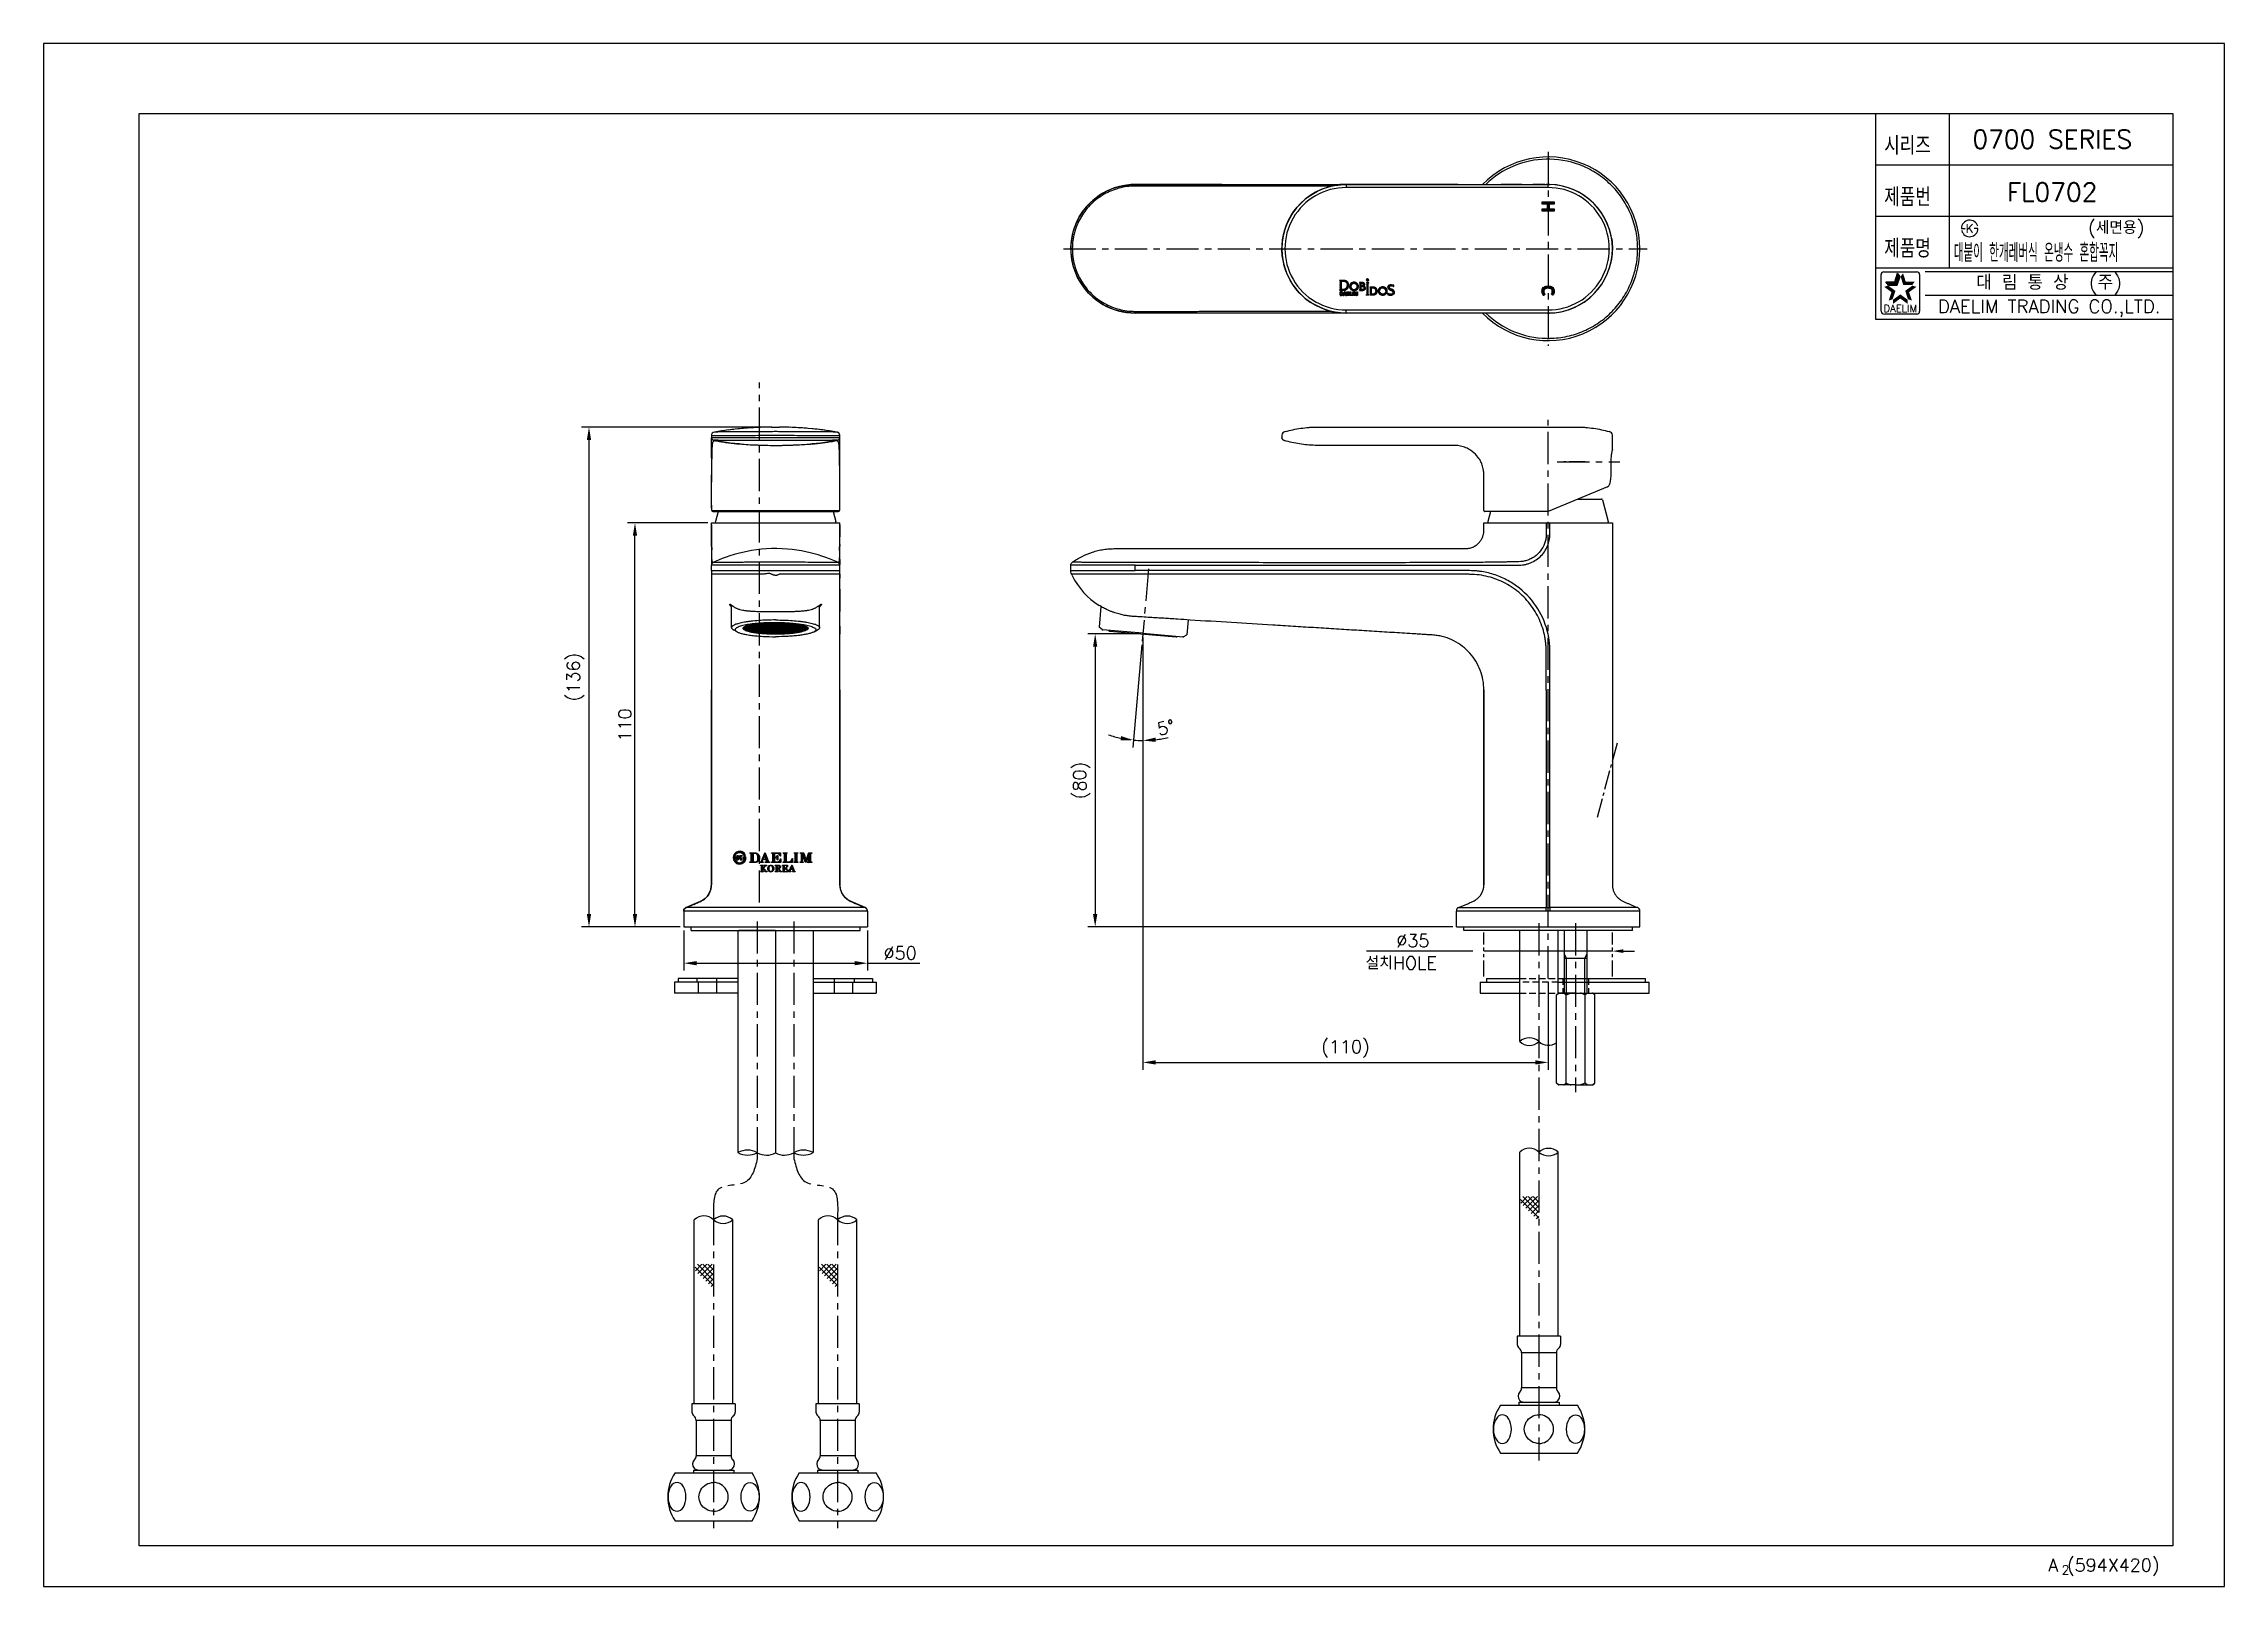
# Model space of a CAD drawing. Extents: x -14459 to -13865, y -11108 to -10688.
import ezdxf
from ezdxf.enums import TextEntityAlignment as Align

# ---------------------------------------------------------------- set-up
doc = ezdxf.new("R2010")
doc.units = 0
doc.header["$LTSCALE"] = 7
for name, pattern in [('CENTER', [2, 1.25, -0.25, 0.25, -0.25]), ('CENTER2', [1.125, 0.75, -0.125, 0.125, -0.125]), ('HIDDEN', [0.375, 0.25, -0.125]), ('PHANTOM', [2.5, 1.25, -0.25, 0.25, -0.25, 0.25, -0.25])]:
    doc.linetypes.add(name, pattern=pattern)
doc.layers.get('0').update_dxf_attribs({"color": 2, "linetype": 'CONTINUOUS'})
doc.layers.get('Defpoints').update_dxf_attribs({"linetype": 'CONTINUOUS'})
for name, color, linetype in [('0702LEVER_DXF_CONTINUOUS_LINE', 7, 'CONTINUOUS'), ('CENTER', 1, 'CENTER2'), ('CL', 1, 'CENTER'), ('D', 2, 'CONTINUOUS'), ('DEFAULT_2', 8, 'HIDDEN'), ('DIM', 2, 'CONTINUOUS'), ('DWG', 7, 'CONTINUOUS'), ('FL0702_BODY_DXF_CONTINUOUS_LINE', 7, 'CONTINUOUS'), ('FL0712_BODY_R2SHAPE', 7, 'CONTINUOUS'), ('LAYER_1', 160, 'CONTINUOUS'), ('PH', 3, 'PHANTOM'), ('TXT', 4, 'CONTINUOUS'), ('기본값', 7, 'CONTINUOUS')]:
    doc.layers.add(name, color=color, linetype=linetype)
doc.styles.add('DD', font='romans', dxfattribs={"bigfont": 'GHS.shx'})
doc.styles.add('GHS', font='ROMANS.shx', dxfattribs={"bigfont": 'GHS.shx'})
doc.styles.add('ROMANS', font='romans', dxfattribs={"bigfont": 'GHS.shx'})
doc.dimstyles.new('CWC', dxfattribs={"dimscale": 0, "dimtxt": 3.5, "dimasz": 3.5, "dimexe": 2, "dimexo": 1, "dimgap": 1, "dimtad": 1, "dimdec": 4, "dimdsep": 46, "dimtxsty": 'DD', "dimcen": 3, "dimclrd": 2, "dimclre": 2, "dimclrt": 2, "dimadec": 3, "dimazin": 2, "dimtfac": 1, "dimtdec": 4, "dimtmove": 0, "dimatfit": 3, "dimfxl": 1, "dimtvp": 1, "dimtolj": 1, "dimtzin": 0, "dimlwd": -1, "dimlwe": -1, "dimarcsym": 0})
doc.dimstyles.new('HONG', dxfattribs={"dimscale": 0, "dimtxt": 3.5, "dimasz": 3.5, "dimexe": 2, "dimexo": 1, "dimgap": 1, "dimtad": 1, "dimdec": 4, "dimdsep": 46, "dimtxsty": 'DD', "dimcen": 3, "dimclrd": 2, "dimclre": 2, "dimclrt": 2, "dimadec": 3, "dimazin": 2, "dimtfac": 1, "dimtdec": 4, "dimtmove": 0, "dimatfit": 3, "dimfxl": 1, "dimtvp": 1, "dimtolj": 1, "dimtzin": 0, "dimlwd": -1, "dimlwe": -1, "dimarcsym": 0})
pattern_1 = [(45, (-54799.6698, -25925.32806), (-0.08838834765, 0.08838834765), [])]
pattern_2 = [(225, (-12935.545196, -9641.216866), (0.00531108553, -0.00531108553), [])]

msp = doc.modelspace()

# ---------------------------------------------------------------- texts
at = {"color": 7, "style": 'GHS'}
for s, p in [('0700 SERIES', (-13911.82557, -10714.01428)), ('FL0702', (-13911.82557, -10728.4069))]:
    msp.add_text(s, height=5, dxfattribs=at).set_placement(p, align=Align.MIDDLE)
at = {"style": 'GHS'}
msp.add_text('(세면용)', height=3.5, dxfattribs=at).set_placement((-13902.04411, -10739.80446))
at = {"style": 'GHS', "width": 0.5}
msp.add_text('대붙이 한개레버식 온냉수 혼합꼭지', height=5, dxfattribs=at).set_placement((-13938.63274, -10747.42443))
at = {"color": 7, "linetype": 'Continuous'}
for s, height, style, p in [('대 림 통 상  (주)', 4, 'GHS', (-13912.66667, -10753.29053)), ('DAELIM TRADING CO.,LTD.', 3.6, 'ROMANS', (-13912.66667, -10760.05788))]:
    msp.add_text(s, height=height, dxfattribs=dict(at, style=style)).set_placement(p, align=Align.MIDDLE)
at = {"color": 2, "linetype": 'Continuous', "style": 'ROMANS'}
msp.add_text('DAELIM', height=2, dxfattribs=at).set_placement((-13953.19952, -10761.0511), align=Align.CENTER)
at = {"color": 7, "style": 'GHS'}
for s, height, p in [('A (594X420)', 3.5, (-13912.91317, -11103.95873)), ('2', 2.5, (-13909.25949, -11104.7907))]:
    msp.add_text(s, height=height, dxfattribs=at).set_placement(p)
at = {"layer": 'D', "style": 'GHS', "width": 0.8}
for s, p in [('시리즈', (-13957.58665, -10718.25624)), ('제품번', (-13957.58665, -10732.25624)), ('제품명', (-13957.58665, -10746.25624))]:
    msp.add_text(s, height=5, dxfattribs=at).set_placement(p)
at = {"layer": 'D', "style": 'GHS'}
msp.add_text('K', height=2.394, dxfattribs=at).set_placement((-13934.29432, -10738.30376), align=Align.MIDDLE)
at = {"layer": 'D', "char_height": 3.5, "attachment_point": 5, "style": 'GHS'}
for s, insert in [('%%C35', (-14085.96451, -10932.18015)), ('\\A1;설치HOLE', (-14089.13646, -10938.26935))]:
    msp.add_mtext(s, dxfattribs=dict(at, insert=insert))

# ---------------------------------------------------------------- blocks, each defined once
blk = doc.blocks.new('*D1')
at = {"layer": 'Defpoints', "color": 0, "transparency": 16777216}
for p in [(-14936.71, -11927.28), (-14915.9, -11927.28), (-14923.41, -12037.28)]:
    blk.add_point(p, dxfattribs=at)
at = {"layer": 'DWG', "color": 2, "transparency": 16777216}
for p, q in [((-14916.9, -11927.28), (-14938.71, -11927.28)), ((-14936.71, -12033.78), (-14936.71, -11930.78)), ((-14924.41, -12037.28), (-14938.71, -12037.28))]:
    blk.add_line(p, q, dxfattribs=at)
for points in [[(-14937.3, -11930.78), (-14936.13, -11930.78), (-14936.71, -11927.28)], [(-14937.3, -12033.78), (-14936.13, -12033.78), (-14936.71, -12037.28)]]:
    blk.add_solid(points, dxfattribs=at)
at = {"layer": 'DWG', "color": 2, "transparency": 16777216, "insert": (-14939.46, -11982.28), "char_height": 3.5, "attachment_point": 5, "rotation": 90, "style": 'DD'}
blk.add_mtext('\\A1;110', dxfattribs=at)
blk = doc.blocks.new('*D2')
at = {"layer": 'Defpoints', "color": 0, "transparency": 16777216}
for p in [(-14898.43, -11901.19), (-14949.24, -12037.28), (-14923.41, -12037.28)]:
    blk.add_point(p, dxfattribs=at)
at = {"layer": 'DWG', "color": 2, "transparency": 16777216}
for p, q in [((-14899.43, -11901.19), (-14951.24, -11901.19)), ((-14949.24, -11904.69), (-14949.24, -12033.78)), ((-14924.41, -12037.28), (-14951.24, -12037.28))]:
    blk.add_line(p, q, dxfattribs=at)
for points in [[(-14949.83, -11904.69), (-14948.66, -11904.69), (-14949.24, -11901.19)], [(-14949.83, -12033.78), (-14948.66, -12033.78), (-14949.24, -12037.28)]]:
    blk.add_solid(points, dxfattribs=at)
at = {"layer": 'DWG', "color": 2, "transparency": 16777216, "insert": (-14952.91, -11969.24), "char_height": 3.5, "attachment_point": 5, "rotation": 90, "style": 'DD'}
blk.add_mtext('\\A1;(136)', dxfattribs=at)
blk = doc.blocks.new('*D3')
at = {"layer": 'D', "color": 2, "transparency": 16777216}
for p, q in [((-14923.41, -12038.28), (-14923.41, -12049.15)), ((-14873.41, -12038.28), (-14873.41, -12049.15)), ((-14919.91, -12047.15), (-14876.91, -12047.15)), ((-14873.41, -12047.15), (-14859.08, -12047.15))]:
    blk.add_line(p, q, dxfattribs=at)
for points in [[(-14919.91, -12046.56), (-14919.91, -12047.73), (-14923.41, -12047.15)], [(-14876.91, -12046.56), (-14876.91, -12047.73), (-14873.41, -12047.15)]]:
    blk.add_solid(points, dxfattribs=at)
at = {"layer": 'Defpoints', "color": 0, "transparency": 16777216}
for p in [(-14923.41, -12037.28), (-14873.41, -12037.28), (-14873.41, -12047.15)]:
    blk.add_point(p, dxfattribs=at)
at = {"layer": 'D', "color": 2, "transparency": 16777216, "insert": (-14864.49, -12044.4), "char_height": 3.5, "attachment_point": 5, "style": 'DD'}
blk.add_mtext('\\A1;%%C50', dxfattribs=at)
blk = doc.blocks.new('*D4')
at = {"layer": 'Defpoints', "color": 0, "transparency": 16777216}
for p in [(-14798.39, -11957.51), (-14811.36, -12037.28), (-14712.99, -12037.28)]:
    blk.add_point(p, dxfattribs=at)
at = {"layer": 'DWG', "color": 2, "transparency": 16777216}
for p, q in [((-14799.39, -11957.51), (-14813.36, -11957.51)), ((-14811.36, -11961.01), (-14811.36, -12033.78)), ((-14713.99, -12037.28), (-14813.36, -12037.28))]:
    blk.add_line(p, q, dxfattribs=at)
for points in [[(-14811.95, -11961.01), (-14810.78, -11961.01), (-14811.36, -11957.51)], [(-14811.95, -12033.78), (-14810.78, -12033.78), (-14811.36, -12037.28)]]:
    blk.add_solid(points, dxfattribs=at)
at = {"layer": 'DWG', "color": 2, "transparency": 16777216, "insert": (-14815.03, -11997.4), "char_height": 3.5, "attachment_point": 5, "rotation": 90, "style": 'DD'}
blk.add_mtext('\\A1;(80)', dxfattribs=at)
blk = doc.blocks.new('*D5')
at = {"layer": 'Defpoints', "color": 0, "transparency": 16777216}
for p in [(-14796.84, -11939.78), (-14798.39, -11956.99), (-14798.56, -11959.5), (-14798.39, -11957.51), (-14800.08, -11986.48)]:
    blk.add_point(p, dxfattribs=at)
at = {"layer": 'DWG', "color": 2, "transparency": 16777216}
for p, q in [((-14798.65, -11960.5), (-14801.09, -11988.41)), ((-14798.39, -11958.51), (-14798.39, -11988.53))]:
    blk.add_line(p, q, dxfattribs=at)
for start, end in [(251.1712, 258.0856), (265, 270), (276.9144, 283.8288)]:
    blk.add_arc((-14798.39, -11957.51), 29.02, start, end, dxfattribs=at)
for points in [[(-14804.3, -11985.33), (-14804.47, -11986.48), (-14800.92, -11986.42)], [(-14794.86, -11986.9), (-14794.93, -11985.74), (-14798.39, -11986.53)]]:
    blk.add_solid(points, dxfattribs=at)
at = {"layer": 'DWG', "color": 2, "transparency": 16777216, "insert": (-14792.11, -11983.02), "char_height": 3.5, "attachment_point": 5, "rotation": 13.8288, "style": 'DD'}
blk.add_mtext('\\A1;5°', dxfattribs=at)
blk = doc.blocks.new('*D6')
at = {"layer": 'Defpoints', "color": 0, "transparency": 16777216}
for p in [(-14798.39, -11957.51), (-14687.99, -12051.28), (-14687.99, -12074.16)]:
    blk.add_point(p, dxfattribs=at)
at = {"layer": 'DWG', "color": 2, "transparency": 16777216}
for p, q in [((-14798.39, -11958.51), (-14798.39, -12076.16)), ((-14687.99, -12052.28), (-14687.99, -12076.16)), ((-14794.89, -12074.16), (-14691.49, -12074.16))]:
    blk.add_line(p, q, dxfattribs=at)
for points in [[(-14794.89, -12073.58), (-14794.89, -12074.74), (-14798.39, -12074.16)], [(-14691.49, -12073.58), (-14691.49, -12074.74), (-14687.99, -12074.16)]]:
    blk.add_solid(points, dxfattribs=at)
at = {"layer": 'DWG', "color": 2, "transparency": 16777216, "insert": (-14743.19, -12070.49), "char_height": 3.5, "attachment_point": 5, "style": 'DD'}
blk.add_mtext('\\A1;(110)', dxfattribs=at)
blk = doc.blocks.new('A$C7B5C652C')
at = {"layer": 'DWG', "linetype": 'Continuous'}
for p, q in [((-0.96, 0.44), (-1.54, 0.44)), ((-1.41, 1.02), (-1.08, 1.02)), ((-0.47, 2.69), (-0.03, 3))]:
    blk.add_line(p, q, dxfattribs=at)
blk.add_lwpolyline([(-2.59, 2.92), (-2.14, 2.61)], dxfattribs=at)
for points in [[(-2.95, 1.8), (-2.95, 2.03), (-2.92, 2.23), (-2.87, 2.41)], [(-2.87, 1.27), (-2.92, 1.43), (-2.95, 1.61), (-2.95, 1.8)], [(-2.87, 2.41), (-2.81, 2.58), (-2.72, 2.76), (-2.59, 2.92)], [(-2.61, 0.84), (-2.73, 0.96), (-2.81, 1.11), (-2.87, 1.27)], [(-2.17, 0.55), (-2.35, 0.62), (-2.49, 0.72), (-2.61, 0.84)], [(-2.36, 2.22), (-2.4, 2.09), (-2.41, 1.95), (-2.41, 1.8)], [(-2.41, 1.8), (-2.41, 1.71), (-2.4, 1.61), (-2.37, 1.52)], [(-2.37, 1.52), (-2.34, 1.42), (-2.29, 1.34), (-2.22, 1.27)], [(-2.14, 2.61), (-2.25, 2.48), (-2.33, 2.35), (-2.36, 2.22)], [(-2.22, 1.27), (-2.14, 1.2), (-2.04, 1.14), (-1.91, 1.09)], [(-1.54, 0.44), (-1.79, 0.44), (-2, 0.48), (-2.17, 0.55)], [(-1.91, 1.09), (-1.78, 1.05), (-1.61, 1.02), (-1.41, 1.02)], [(-1.08, 1.02), (-0.91, 1.02), (-0.76, 1.05), (-0.64, 1.09)], [(-0.34, 0.55), (-0.51, 0.48), (-0.72, 0.44), (-0.96, 0.44)], [(-0.64, 1.09), (-0.52, 1.13), (-0.42, 1.19), (-0.35, 1.26)], [(-0.2, 2.26), (-0.25, 2.42), (-0.34, 2.56), (-0.47, 2.69)], [(-0.35, 1.26), (-0.27, 1.33), (-0.22, 1.41), (-0.18, 1.5)], [(0.09, 0.84), (-0.02, 0.72), (-0.17, 0.62), (-0.34, 0.55)], [(-0.13, 1.8), (-0.13, 1.95), (-0.15, 2.1), (-0.2, 2.26)], [(-0.18, 1.5), (-0.15, 1.6), (-0.13, 1.69), (-0.13, 1.8)], [(-0.03, 3), (0.07, 2.9), (0.15, 2.8), (0.2, 2.69)], [(0.33, 1.27), (0.28, 1.11), (0.2, 0.96), (0.09, 0.84)], [(0.2, 2.69), (0.26, 2.59), (0.3, 2.48), (0.33, 2.38)], [(0.33, 2.38), (0.37, 2.27), (0.39, 2.17), (0.39, 2.06)], [(0.41, 1.77), (0.41, 1.6), (0.38, 1.43), (0.33, 1.27)], [(0.39, 2.06), (0.4, 1.96), (0.41, 1.86), (0.41, 1.77)]]:
    blk.add_open_spline(points, degree=3, dxfattribs=at)

# ---------------------------------------------------------------- dimensions: what is measured, and where the dimension line sits
at = {"layer": 'D'}
dim = msp.add_linear_dim(base=(-14234.54649, -10938.32789), p1=(-14284.54649, -10928.4618), p2=(-14234.54649, -10928.4618), text='%%C<>', dimstyle='HONG', override={"dimscale": 1}, dxfattribs=at)
dim.commit()
dim.dimension.update_dxf_attribs({"geometry": '*D3', "text_midpoint": (-14225.62983, -10938.32789), "dimtype": 128, "insert": (638.86273, 1108.81904)})
at = {"layer": 'DWG'}
for base, p1, p2, text, picture, middle in [((-14310.37941, -10928.4618), (-14259.56824, -10792.3713), (-14284.54649, -10928.4618), '(136)', '*D2', (-14314.04608, -10860.41655)), ((-14172.49971, -10928.4618), (-14159.52777, -10848.69153), (-14074.12869, -10928.4618), '(80)', '*D4', (-14176.16638, -10888.57666))]:
    dim = msp.add_linear_dim(base=base, p1=p1, p2=p2, angle=90, text=text, dimstyle='CWC', override={"dimscale": 1}, dxfattribs=at)
    dim.commit()
    dim.dimension.update_dxf_attribs({"geometry": picture, "text_midpoint": middle, "insert": (638.86273, 1108.81904)})
dim = msp.add_linear_dim(base=(-14297.84924, -10818.4618), p1=(-14284.54649, -10928.4618), p2=(-14277.03931, -10818.4618), angle=90, dimstyle='CWC', override={"dimscale": 1}, dxfattribs=at)
dim.commit()
dim.dimension.update_dxf_attribs({"geometry": '*D1', "text_midpoint": (-14300.59924, -10873.4618), "insert": (638.86273, 1108.81904)})
dim = msp.add_angular_dim_2l(base=(-14161.21514, -10877.66259), line1=((-14157.9764, -10830.95926), (-14159.70208, -10850.68392)), line2=((-14159.52777, -10848.69153), (-14159.52777, -10848.17195)), dimstyle='CWC', override={"dimscale": 1}, dxfattribs=at)
dim.commit()
dim.dimension.update_dxf_attribs({"geometry": '*D5', "text_midpoint": (-14152.59133, -10876.87051), "dimtype": 130, "insert": (638.86273, 1108.81904)})
dim = msp.add_linear_dim(base=(-14049.12861, -10965.33974), p1=(-14159.52777, -10848.69153), p2=(-14049.12861, -10942.4618), text='(110)', dimstyle='CWC', override={"dimscale": 1}, dxfattribs=at)
dim.commit()
dim.dimension.update_dxf_attribs({"geometry": '*D6', "text_midpoint": (-14104.32819, -10965.33974), "dimtype": 128, "insert": (638.86273, 1108.81904)})

# ---------------------------------------------------------------- hatches: boundary and pattern name
at = {"layer": 'D'}
h = msp.add_hatch(dxfattribs=at)
h.set_pattern_fill('ANSI31', color=256, angle=270, style=0)
h.set_pattern_definition([(315, (26119.52972, 9215.50683), (0.08838834765, 0.08838834765), [])])
h.paths.add_polyline_path([(-14049.30045, -10733.00426), (-14049.30045, -10731.65418), (-14050.75919, -10731.65418), (-14050.75919, -10731.07597), (-14047.5034, -10731.07597), (-14047.5034, -10731.65418), (-14048.82209, -10731.65418), (-14048.82209, -10733.00426), (-14047.5034, -10733.00426), (-14047.5034, -10733.58211), (-14050.75919, -10733.58211), (-14050.75919, -10733.00426)], flags=0)
h = msp.add_hatch(dxfattribs=at)
h.set_pattern_fill('ANSI31', color=256, scale=0.060088, angle=540, style=0)
h.set_pattern_definition(pattern_2)
h.paths.add_polyline_path([(-14104.31001, -10752.53383), (-14104.34475, -10752.52215), (-14104.38011, -10752.51115), (-14104.41606, -10752.50082), (-14104.4526, -10752.49117), (-14104.48974, -10752.48221), (-14104.52746, -10752.47394), (-14104.56576, -10752.46637), (-14104.60463, -10752.4595), (-14104.64407, -10752.45333), (-14104.68408, -10752.44787), (-14104.72464, -10752.44312), (-14104.76576, -10752.43909), (-14104.80742, -10752.43578), (-14104.84963, -10752.4332), (-14104.89237, -10752.43135), (-14104.97944, -10752.42987), (-14105.92994, -10752.42987, -0.236351066), (-14105.79562, -10752.84375), (-14105.79634, -10752.917), (-14105.79698, -10752.9798), (-14105.79698, -10754.55618), (-14105.79649, -10754.62779), (-14105.79603, -10754.69397, -0.243655521), (-14105.95391, -10755.13528), (-14105.00037, -10755.13528, 0.43964193), (-14103.45547, -10753.75749), (-14103.4559, -10753.71933), (-14103.45718, -10753.68163), (-14103.4593, -10753.6444), (-14103.46226, -10753.60763), (-14103.46606, -10753.57133), (-14103.47068, -10753.53552), (-14103.47613, -10753.50018), (-14103.4824, -10753.46533), (-14103.48948, -10753.43097), (-14103.49737, -10753.39711), (-14103.50607, -10753.36374), (-14103.51556, -10753.33088), (-14103.52585, -10753.29853), (-14103.53692, -10753.26669), (-14103.54877, -10753.23537), (-14103.5614, -10753.20458), (-14103.57481, -10753.1743), (-14103.58898, -10753.14457), (-14103.60391, -10753.11536), (-14103.6196, -10753.0867), (-14103.63604, -10753.05859), (-14103.65322, -10753.03102), (-14103.67115, -10753.00401), (-14103.68981, -10752.97755), (-14103.7092, -10752.95166), (-14103.72932, -10752.92634), (-14103.75016, -10752.90159), (-14103.77171, -10752.87742), (-14103.79397, -10752.85383), (-14103.81693, -10752.83082), (-14103.8406, -10752.80841), (-14103.86495, -10752.78659), (-14103.89, -10752.76537), (-14103.91573, -10752.74476), (-14103.94213, -10752.72475), (-14103.96921, -10752.70536), (-14103.99696, -10752.68659), (-14104.02537, -10752.66843), (-14104.05444, -10752.65091), (-14104.08416, -10752.63402), (-14104.11452, -10752.61776), (-14104.14553, -10752.60214), (-14104.17717, -10752.58717), (-14104.20945, -10752.57285), (-14104.24235, -10752.55918), (-14104.27587, -10752.54617)])
h.paths.add_polyline_path([(-14105.01087, -10752.66738, -0.483453357), (-14103.8274, -10753.8081, -0.445777574), (-14105.08523, -10754.8978), (-14105.4094, -10754.86768), (-14105.42862, -10754.86378), (-14105.42862, -10752.71891), (-14105.41, -10752.71468)], flags=16)
h.paths.add_polyline_path([(-14101.96473, -10752.94743, 0.421392186), (-14103.19289, -10754.07414, 0.424464785), (-14101.99739, -10755.21069, 0.419676399), (-14100.79197, -10754.05775, 0.420230276)])
h.paths.add_polyline_path([(-14101.98745, -10753.18319, -0.422983415), (-14101.1654, -10754.12332, -0.443437946), (-14101.98102, -10754.97487, -0.412578519), (-14102.81956, -10754.04469, -0.443880162)], flags=16)
h.paths.add_polyline_path([(-14099.08743, -10753.478, 0.448312682), (-14099.77206, -10753.00311), (-14100.54829, -10753.00311), (-14100.54829, -10753.0129, -0.29521394), (-14100.40413, -10753.46161), (-14100.40413, -10754.69651, -0.289976597), (-14100.54829, -10755.1485), (-14100.54829, -10755.15831), (-14100.00785, -10755.15831, 0.113926813), (-14099.27414, -10755.05675, 0.285243547), (-14098.88112, -10754.48356, 0.373227885), (-14099.41497, -10753.90381, 0.323791047)])
h.paths.add_polyline_path([(-14100.07011, -10753.22912), (-14099.85059, -10753.2061, -0.453803539), (-14099.44447, -10753.53038, -0.413867547), (-14099.96193, -10753.87103), (-14100.07011, -10753.87103)], flags=16)
h.paths.add_polyline_path([(-14100.07011, -10754.08723), (-14099.84083, -10754.07414, -0.446220881), (-14099.24461, -10754.51304, -0.476995034), (-14099.78502, -10754.92241), (-14100.07011, -10754.89619)], flags=16)
h.paths.add_polyline_path([(-14098.14533, -10753.46491, -0.288199937), (-14098.00123, -10753.0129), (-14098.00123, -10753.00311), (-14098.56948, -10753.00311), (-14098.56948, -10753.06587, -0.248323585), (-14098.47943, -10753.46491), (-14098.47943, -10755.95013, -0.245344112), (-14098.56948, -10756.34555), (-14098.56948, -10756.40871), (-14098.00123, -10756.40871), (-14098.00123, -10756.39889, -0.290314591), (-14098.14533, -10755.95013)])
h.paths.add_polyline_path([(-14097.96774, -10752.29502), (-14098.31243, -10751.95034), (-14098.56948, -10752.20734), (-14098.56948, -10752.38248), (-14098.31243, -10752.63956)])
h.paths.add_polyline_path([(-14098.56948, -10752.20734), (-14098.65706, -10752.29489), (-14098.56948, -10752.38248)])
h.paths.add_polyline_path([(-14098.56948, -10753.00311), (-14098.62353, -10753.00311), (-14098.62353, -10753.0129, -0.043350067), (-14098.56948, -10753.06587)])
h.paths.add_polyline_path([(-14096.89286, -10754.25517), (-14097.69532, -10754.25517), (-14097.69532, -10754.26498, -0.310287091), (-14097.55127, -10754.70389), (-14097.55127, -10755.93879, -0.280542275), (-14097.69532, -10756.40059), (-14097.69532, -10756.41034), (-14096.90925, -10756.41034, 0.442759957), (-14095.68096, -10755.31311, 0.459325068)])
h.paths.add_polyline_path([(-14096.92247, -10754.49099, -0.485809689), (-14096.0544, -10755.35241, -0.453578419), (-14096.978, -10756.17445), (-14097.21712, -10756.15165), (-14097.21712, -10754.52698)], flags=16)
h.paths.add_polyline_path([(-14094.15976, -10754.19951, 0.421405125), (-14095.38805, -10755.32625, 0.424441279), (-14094.1926, -10756.46272, 0.419715787), (-14092.9871, -10755.30986, 0.420245362)])
h.paths.add_polyline_path([(-14094.18276, -10754.43531, -0.423025914), (-14093.36054, -10755.37543, -0.443471173), (-14094.17621, -10756.22695, -0.41259122), (-14095.01462, -10755.29672, -0.443865127)], flags=16)
h.paths.add_polyline_path([(-14091.19625, -10753.71604), (-14091.79364, -10753.62999, 0.42075008), (-14092.8175, -10754.33196, 0.317457491), (-14092.03108, -10755.14427, -0.298737554), (-14091.37913, -10755.75366, -0.384409901), (-14092.00265, -10756.2142, -0.16199891), (-14092.87712, -10755.90659), (-14092.77554, -10756.34416, 0.08677806), (-14092.04864, -10756.4641, 0.406659346), (-14090.95375, -10755.62405, 0.296430894), (-14091.73873, -10754.86596, -0.278799962), (-14092.39212, -10754.28599, -0.426892729), (-14091.8272, -10753.87987, -0.173483058), (-14091.19625, -10754.1111)])
h = msp.add_hatch(dxfattribs=at)
h.set_pattern_fill('ANSI31', color=256, scale=0.060088, angle=540, style=0)
h.set_pattern_definition(pattern_2)
h.paths.add_polyline_path([(-14105.03064, -10756.25372), (-14105.00535, -10756.14737), (-14104.99687, -10756.0282), (-14104.99888, -10755.97789), (-14105.00485, -10755.92583), (-14105.01482, -10755.87208), (-14105.03026, -10755.81874), (-14105.05272, -10755.76791), (-14105.08207, -10755.71962), (-14105.12726, -10755.66766), (-14105.18078, -10755.62767), (-14105.24258, -10755.59968), (-14105.28499, -10755.5891), (-14105.3337, -10755.5823), (-14105.38892, -10755.57939), (-14105.79548, -10755.57939), (-14105.79548, -10756.52338), (-14105.38892, -10756.52338), (-14105.25872, -10756.50376), (-14105.15315, -10756.445), (-14105.07247, -10756.34722)])
h.paths.add_polyline_path([(-14105.60444, -10755.74176), (-14105.42228, -10755.74176), (-14105.34201, -10755.75034), (-14105.28181, -10755.77611), (-14105.24173, -10755.8191), (-14105.21681, -10755.8782), (-14105.20169, -10755.95238), (-14105.19662, -10756.0414), (-14105.19994, -10756.10833), (-14105.20995, -10756.16876), (-14105.22667, -10756.22272), (-14105.27297, -10756.29949), (-14105.33818, -10756.34569), (-14105.42228, -10756.36115), (-14105.60444, -10756.36115)], flags=16)
h.paths.add_polyline_path([(-14104.41067, -10755.57939), (-14104.63441, -10755.57939), (-14104.97077, -10756.52338), (-14104.76432, -10756.52338), (-14104.70005, -10756.3285), (-14104.35433, -10756.3285), (-14104.2921, -10756.52338), (-14104.07815, -10756.52338)])
h.paths.add_polyline_path([(-14104.64708, -10756.16656), (-14104.52467, -10755.79528), (-14104.40618, -10756.16656)], flags=16)
h.paths.add_polyline_path([(-14103.31284, -10755.9463), (-14103.75829, -10755.9463), (-14103.75829, -10755.74674), (-14103.27198, -10755.74674), (-14103.27198, -10755.57939), (-14103.9509, -10755.57939), (-14103.9509, -10756.52338), (-14103.24763, -10756.52338), (-14103.24763, -10756.3543), (-14103.75829, -10756.3543), (-14103.75829, -10756.10824), (-14103.31284, -10756.10824)])
h.paths.add_polyline_path([(-14102.88534, -10755.57939), (-14103.08148, -10755.57939), (-14103.08148, -10756.52338), (-14102.4159, -10756.52338), (-14102.4159, -10756.3543), (-14102.88534, -10756.3543)])
h.paths.add_polyline_path([(-14102.10187, -10755.57939), (-14102.29825, -10755.57939), (-14102.29825, -10756.52338), (-14102.10187, -10756.52338)])
h.paths.add_polyline_path([(-14101.73617, -10755.86414), (-14101.73621, -10755.83838), (-14101.73635, -10755.80783), (-14101.73693, -10755.77719), (-14101.73716, -10755.75167), (-14101.73719, -10755.73132), (-14101.55933, -10756.52338), (-14101.36787, -10756.52338), (-14101.18824, -10755.73132), (-14101.18833, -10755.75167), (-14101.18867, -10755.77719), (-14101.18932, -10755.80783), (-14101.1894, -10755.83838), (-14101.18953, -10755.86414), (-14101.18963, -10755.88509), (-14101.18963, -10756.52338), (-14101.00716, -10756.52338), (-14101.00716, -10755.57939), (-14101.29006, -10755.57939), (-14101.46107, -10756.32166), (-14101.63243, -10755.57939), (-14101.91874, -10755.57939), (-14101.91874, -10756.52338), (-14101.73617, -10756.52338)])
h = msp.add_hatch(dxfattribs=at)
h.set_pattern_fill('ANSI31', color=256, scale=0.057227, angle=540, style=0)
h.set_pattern_definition([(225, (-13050.584782, -9648.634437), (0.005058176696, -0.005058176696), [])])
h.paths.add_polyline_path([(-14098.56948, -10756.34555, -0.043413743), (-14098.62353, -10756.39889), (-14098.62353, -10756.40871), (-14098.56948, -10756.40871)])
h = msp.add_hatch(dxfattribs=at)
h.set_pattern_fill('ANSI31', color=256, angle=270, style=0)
h.set_pattern_definition([(315, (26119.53156, 9224.93324), (0.08838834765, 0.08838834765), [])])
h.paths.add_polyline_path([(-14047.45189, -10755.37935), (-14047.45316, -10755.46387), (-14047.45697, -10755.54596), (-14047.46333, -10755.62561), (-14047.46745, -10755.66451), (-14047.47222, -10755.70281), (-14047.47761, -10755.74048), (-14047.48363, -10755.77754), (-14047.49029, -10755.81398), (-14047.49758, -10755.8498), (-14047.50549, -10755.88499), (-14047.51404, -10755.91957), (-14047.52322, -10755.95351), (-14047.53303, -10755.98684), (-14047.54367, -10756.01978), (-14047.55522, -10756.0526), (-14047.56768, -10756.0853), (-14047.58106, -10756.11787), (-14047.59535, -10756.15032), (-14047.61055, -10756.18264), (-14047.62667, -10756.21484), (-14047.64371, -10756.24692), (-14047.66166, -10756.27887), (-14047.68054, -10756.3107), (-14047.70033, -10756.34241), (-14047.72104, -10756.37399), (-14047.74268, -10756.40544), (-14047.76524, -10756.43678), (-14047.78872, -10756.46798), (-14047.81313, -10756.49907), (-14048.25551, -10756.18792), (-14048.23507, -10756.16306), (-14048.21553, -10756.13824), (-14048.19689, -10756.11346), (-14048.17917, -10756.08871), (-14048.16234, -10756.064), (-14048.14642, -10756.03933), (-14048.13139, -10756.01469), (-14048.11727, -10755.9901), (-14048.10404, -10755.96555), (-14048.09171, -10755.94104), (-14048.08027, -10755.91657), (-14048.06973, -10755.89215), (-14048.06007, -10755.86777), (-14048.05131, -10755.84344), (-14048.04343, -10755.81916), (-14048.03644, -10755.79492), (-14048.02439, -10755.74594), (-14048.0139, -10755.69611), (-14048.00499, -10755.64542), (-14047.99768, -10755.59388), (-14047.99197, -10755.54151), (-14047.98787, -10755.48829), (-14047.98541, -10755.43424), (-14047.98458, -10755.37935), (-14047.98475, -10755.36131), (-14047.98526, -10755.3433), (-14047.9861, -10755.32533), (-14047.98729, -10755.30739), (-14047.98881, -10755.28949), (-14047.99066, -10755.27162), (-14047.99286, -10755.25379), (-14047.99538, -10755.23599), (-14047.99825, -10755.21823), (-14048.00144, -10755.20051), (-14048.00498, -10755.18283), (-14048.00884, -10755.16519), (-14048.01304, -10755.14758), (-14048.01757, -10755.13002), (-14048.02243, -10755.1125), (-14048.02762, -10755.09501), (-14048.03325, -10755.07761), (-14048.03943, -10755.06045), (-14048.04615, -10755.04355), (-14048.05342, -10755.02689), (-14048.06123, -10755.01048), (-14048.06959, -10754.99432), (-14048.07849, -10754.97842), (-14048.08794, -10754.96277), (-14048.09794, -10754.94736), (-14048.10848, -10754.93222), (-14048.11957, -10754.91732), (-14048.1312, -10754.90268), (-14048.14338, -10754.88829), (-14048.15611, -10754.87416), (-14048.16938, -10754.86028), (-14048.18319, -10754.84666), (-14048.19766, -10754.83326), (-14048.21276, -10754.82018), (-14048.22849, -10754.80743), (-14048.24485, -10754.79499), (-14048.26184, -10754.78288), (-14048.27946, -10754.77108), (-14048.29771, -10754.75961), (-14048.31659, -10754.74845), (-14048.3361, -10754.73762), (-14048.35625, -10754.7271), (-14048.37703, -10754.71689), (-14048.39845, -10754.70701), (-14048.4205, -10754.69744), (-14048.44319, -10754.68818), (-14048.46651, -10754.67925), (-14048.49046, -10754.67062), (-14048.51516, -10754.66242), (-14048.5407, -10754.65473), (-14048.56709, -10754.64757), (-14048.59432, -10754.64093), (-14048.62239, -10754.63482), (-14048.65132, -10754.62923), (-14048.68108, -10754.62418), (-14048.7117, -10754.61965), (-14048.74316, -10754.61564), (-14048.77547, -10754.61217), (-14048.80863, -10754.60923), (-14048.84264, -10754.60682), (-14048.91321, -10754.60361), (-14048.98718, -10754.60254), (-14049.32126, -10754.60254), (-14049.38446, -10754.60353), (-14049.44523, -10754.6065), (-14049.47471, -10754.60874), (-14049.50358, -10754.61146), (-14049.53185, -10754.61469), (-14049.55951, -10754.61841), (-14049.58658, -10754.62263), (-14049.61305, -10754.62734), (-14049.63893, -10754.63255), (-14049.66421, -10754.63825), (-14049.68889, -10754.64446), (-14049.71299, -10754.65115), (-14049.73649, -10754.65835), (-14049.75941, -10754.66604), (-14049.7817, -10754.67408), (-14049.80346, -10754.68246), (-14049.82469, -10754.69117), (-14049.8454, -10754.70023), (-14049.86558, -10754.70963), (-14049.88523, -10754.71937), (-14049.90436, -10754.72944), (-14049.92296, -10754.73985), (-14049.94104, -10754.75061), (-14049.95859, -10754.7617), (-14049.97562, -10754.77313), (-14049.99212, -10754.7849), (-14050.00811, -10754.79701), (-14050.02356, -10754.80946), (-14050.0385, -10754.82224), (-14050.05292, -10754.83537), (-14050.06677, -10754.84873), (-14050.08015, -10754.86237), (-14050.09306, -10754.87628), (-14050.1055, -10754.89046), (-14050.11746, -10754.9049), (-14050.12895, -10754.91962), (-14050.13996, -10754.9346), (-14050.1505, -10754.94985), (-14050.16057, -10754.96536), (-14050.17016, -10754.98113), (-14050.17927, -10754.99717), (-14050.1879, -10755.01347), (-14050.19606, -10755.03003), (-14050.20374, -10755.04684), (-14050.21094, -10755.06392), (-14050.21766, -10755.08125), (-14050.22394, -10755.09883), (-14050.22982, -10755.11651), (-14050.23529, -10755.13429), (-14050.24035, -10755.15217), (-14050.24501, -10755.17015), (-14050.24927, -10755.18823), (-14050.25311, -10755.20642), (-14050.25656, -10755.2247), (-14050.2596, -10755.24309), (-14050.26223, -10755.26159), (-14050.26446, -10755.28019), (-14050.26628, -10755.29889), (-14050.2677, -10755.3177), (-14050.26871, -10755.33662), (-14050.26932, -10755.35564), (-14050.26952, -10755.37477), (-14050.26925, -10755.40306), (-14050.26843, -10755.43143), (-14050.26707, -10755.4599), (-14050.26516, -10755.48846), (-14050.2627, -10755.5171), (-14050.2597, -10755.54583), (-14050.25615, -10755.57464), (-14050.25206, -10755.60354), (-14050.24742, -10755.63252), (-14050.24224, -10755.66158), (-14050.23023, -10755.71995), (-14050.21604, -10755.77863), (-14050.19967, -10755.83761), (-14050.19038, -10755.86714), (-14050.18009, -10755.89632), (-14050.16881, -10755.92515), (-14050.15653, -10755.95364), (-14050.14325, -10755.98179), (-14050.12897, -10756.00959), (-14050.11369, -10756.03706), (-14050.09741, -10756.06418), (-14050.08012, -10756.09097), (-14050.06183, -10756.11741), (-14050.04253, -10756.14352), (-14050.02222, -10756.1693), (-14050.0009, -10756.19474), (-14049.97857, -10756.21984), (-14049.95522, -10756.24462), (-14049.93086, -10756.26906), (-14050.37324, -10756.57597), (-14050.40851, -10756.53961), (-14050.42542, -10756.52124), (-14050.44184, -10756.50275), (-14050.45778, -10756.48413), (-14050.47324, -10756.46539), (-14050.48821, -10756.44653), (-14050.50271, -10756.42754), (-14050.51672, -10756.40843), (-14050.53026, -10756.38919), (-14050.54332, -10756.36983), (-14050.5559, -10756.35035), (-14050.56801, -10756.33074), (-14050.57964, -10756.31101), (-14050.5908, -10756.29115), (-14050.60149, -10756.27117), (-14050.62171, -10756.23112), (-14050.64084, -10756.19114), (-14050.65887, -10756.15124), (-14050.67579, -10756.11141), (-14050.69161, -10756.07167), (-14050.70631, -10756.03201), (-14050.7199, -10755.99244), (-14050.73237, -10755.95297), (-14050.74373, -10755.9135), (-14050.75401, -10755.87418), (-14050.76321, -10755.83503), (-14050.77135, -10755.79603), (-14050.77843, -10755.75717), (-14050.78446, -10755.71847), (-14050.78944, -10755.6799), (-14050.7934, -10755.64147), (-14050.79936, -10755.56566), (-14050.80354, -10755.4922), (-14050.806, -10755.42105), (-14050.8068, -10755.35219), (-14050.80651, -10755.31901), (-14050.80561, -10755.28603), (-14050.80412, -10755.25323), (-14050.80203, -10755.22062), (-14050.79934, -10755.18821), (-14050.79605, -10755.15598), (-14050.79216, -10755.12395), (-14050.78766, -10755.0921), (-14050.78257, -10755.06045), (-14050.77687, -10755.02898), (-14050.77056, -10754.99771), (-14050.76364, -10754.96662), (-14050.75612, -10754.93573), (-14050.74799, -10754.90503), (-14050.73925, -10754.87451), (-14050.7299, -10754.84419), (-14050.71996, -10754.81425), (-14050.70931, -10754.78477), (-14050.69796, -10754.75575), (-14050.68591, -10754.72718), (-14050.67316, -10754.69906), (-14050.6597, -10754.6714), (-14050.64554, -10754.64419), (-14050.63068, -10754.61744), (-14050.61511, -10754.59114), (-14050.59885, -10754.5653), (-14050.58188, -10754.53991), (-14050.5642, -10754.51498), (-14050.54583, -10754.4905), (-14050.52675, -10754.46648), (-14050.50697, -10754.44291), (-14050.48648, -10754.4198), (-14050.46523, -10754.39726), (-14050.44327, -10754.3753), (-14050.42061, -10754.35391), (-14050.39724, -10754.3331), (-14050.37317, -10754.31286), (-14050.3484, -10754.2932), (-14050.32292, -10754.27412), (-14050.29673, -10754.25562), (-14050.26984, -10754.23771), (-14050.24223, -10754.22038), (-14050.21392, -10754.20363), (-14050.18491, -10754.18748), (-14050.15518, -10754.17191), (-14050.12474, -10754.15693), (-14050.09359, -10754.14255), (-14050.06174, -10754.12875), (-14050.02916, -10754.11562), (-14049.99574, -10754.10332), (-14049.96147, -10754.09187), (-14049.92634, -10754.08127), (-14049.89037, -10754.07151), (-14049.85354, -10754.06259), (-14049.81587, -10754.05453), (-14049.77735, -10754.04731), (-14049.73799, -10754.04093), (-14049.69777, -10754.03541), (-14049.65671, -10754.03073), (-14049.61481, -10754.02691), (-14049.57205, -10754.02393), (-14049.52846, -10754.0218), (-14049.48402, -10754.02052), (-14049.43873, -10754.0201), (-14048.85594, -10754.0201), (-14048.81069, -10754.02052), (-14048.76622, -10754.02177), (-14048.72252, -10754.02385), (-14048.67961, -10754.02677), (-14048.63749, -10754.03052), (-14048.59614, -10754.03509), (-14048.55559, -10754.0405), (-14048.51582, -10754.04673), (-14048.47684, -10754.05379), (-14048.43865, -10754.06168), (-14048.40126, -10754.07039), (-14048.36466, -10754.07993), (-14048.32886, -10754.09029), (-14048.29385, -10754.10147), (-14048.25964, -10754.11347), (-14048.22623, -10754.12629), (-14048.19358, -10754.13983), (-14048.16163, -10754.154), (-14048.13038, -10754.1688), (-14048.09983, -10754.18422), (-14048.07, -10754.20026), (-14048.04086, -10754.21693), (-14048.01243, -10754.23423), (-14047.98471, -10754.25214), (-14047.9577, -10754.27067), (-14047.93139, -10754.28982), (-14047.90579, -10754.30959), (-14047.8809, -10754.32998), (-14047.85672, -10754.35098), (-14047.83325, -10754.3726), (-14047.81049, -10754.39483), (-14047.78844, -10754.41768), (-14047.76704, -10754.44107), (-14047.74637, -10754.46493), (-14047.72642, -10754.48926), (-14047.7072, -10754.51406), (-14047.68871, -10754.53934), (-14047.67094, -10754.56509), (-14047.6539, -10754.59131), (-14047.63758, -10754.61801), (-14047.62198, -10754.64519), (-14047.60711, -10754.67284), (-14047.59296, -10754.70097), (-14047.57953, -10754.72957), (-14047.56682, -10754.75866), (-14047.55484, -10754.78822), (-14047.54357, -10754.81826), (-14047.53303, -10754.84877), (-14047.52322, -10754.87968), (-14047.51404, -10754.91089), (-14047.50549, -10754.94239), (-14047.49758, -10754.97419), (-14047.49029, -10755.00629), (-14047.48363, -10755.0387), (-14047.47761, -10755.0714), (-14047.47222, -10755.10441), (-14047.46745, -10755.13771), (-14047.46333, -10755.17132), (-14047.45983, -10755.20523), (-14047.45697, -10755.23945), (-14047.45475, -10755.27397), (-14047.45316, -10755.30879), (-14047.4522, -10755.34392)], flags=0)
h = msp.add_hatch(dxfattribs=at)
h.set_pattern_fill('ANSI31', color=256, style=0)
h.set_pattern_definition(pattern_1)
h.paths.add_polyline_path([(-14267.61192, -10909.41695), (-14268.41434, -10909.41695), (-14268.41434, -10909.79195), (-14267.98969, -10909.79195, -0.734081594), (-14270.57659, -10910.22945), (-14270.98643, -10910.22945, 0.878721001)])
h.paths.add_polyline_path([(-14269.10234, -10910.22945), (-14268.66933, -10910.22945), (-14269.15483, -10909.38853), (-14268.73945, -10909.09768), (-14269.39334, -10909.09775), (-14269.75809, -10909.35315), (-14269.75809, -10909.09779), (-14270.13309, -10909.09783), (-14270.13309, -10910.22945), (-14269.75809, -10910.22945), (-14269.75809, -10909.81094), (-14269.46319, -10909.60445)])
h.paths.add_polyline_path([(-14268.73945, -10909.09768), (-14268.57059, -10908.97945), (-14269.22439, -10908.97945), (-14269.39334, -10909.09775)], flags=17)
h.paths.add_polyline_path([(-14269.75809, -10909.09779), (-14269.75809, -10908.97945), (-14270.13309, -10908.97945), (-14270.13309, -10909.09783)], flags=17)
h.paths.add_polyline_path([(-14270.28934, -10909.79195), (-14270.28934, -10909.41695), (-14270.714, -10909.41695, -0.060199912), (-14270.63013, -10909.09788), (-14271.02694, -10909.09792, 0.100585241), (-14271.09177, -10909.79195)])
h.paths.add_polyline_path([(-14268.1271, -10908.97945), (-14267.71726, -10908.97945, 0.714944422), (-14271.02694, -10909.09792), (-14270.63013, -10909.09788, -0.645362069)])
h = msp.add_hatch(dxfattribs=at)
h.set_pattern_fill('ANSI31', color=256, style=0)
h.set_pattern_definition(pattern_1)
h.paths.add_polyline_path([(-14265.3377, -10910.88944), (-14265.14735, -10910.88714), (-14264.94856, -10910.87313), (-14264.76563, -10910.83682), (-14264.61261, -10910.7817), (-14264.47846, -10910.7133), (-14264.34778, -10910.623), (-14264.22143, -10910.50242), (-14264.11087, -10910.3561), (-14264.01842, -10910.19632), (-14263.95328, -10910.01992), (-14263.91915, -10909.82049), (-14263.90928, -10909.60489), (-14263.92591, -10909.37701), (-14263.97325, -10909.16992), (-14264.00228, -10909.09717), (-14264.4071, -10909.09722), (-14264.37134, -10909.31391), (-14264.35832, -10909.60294), (-14264.36563, -10909.87395), (-14264.40421, -10910.18808), (-14264.49908, -10910.43603), (-14264.57831, -10910.53064), (-14264.67234, -10910.6147), (-14264.78121, -10910.68101), (-14264.92392, -10910.72547), (-14265.09668, -10910.7504), (-14265.26522, -10910.75817), (-14265.39792, -10910.75992), (-14265.51687, -10910.76117), (-14265.60676, -10910.75587), (-14265.66042, -10910.71927), (-14265.69286, -10910.67472), (-14265.70375, -10910.5924), (-14265.70375, -10909.09735), (-14266.1725, -10909.0974), (-14266.1725, -10910.5751), (-14266.19947, -10910.66062), (-14266.26851, -10910.73103), (-14266.36189, -10910.75977), (-14266.52239, -10910.75927), (-14266.52239, -10910.88944)])
h.paths.add_polyline_path([(-14265.70375, -10909.09735), (-14265.70375, -10908.59674), (-14265.68794, -10908.52666), (-14265.63707, -10908.46615), (-14265.54508, -10908.44026), (-14265.48023, -10908.43892), (-14265.416, -10908.43805), (-14265.3596, -10908.43773), (-14265.18558, -10908.44035), (-14264.99619, -10908.45613), (-14264.84015, -10908.4971), (-14264.72763, -10908.56026), (-14264.63075, -10908.63661), (-14264.54346, -10908.7281), (-14264.4255, -10908.98571), (-14264.4071, -10909.09722), (-14264.00228, -10909.09717), (-14264.04753, -10908.98376), (-14264.14546, -10908.81915), (-14264.26552, -10908.67691), (-14264.40715, -10908.55674), (-14264.5259, -10908.48091), (-14264.6576, -10908.41557), (-14264.80244, -10908.36138), (-14264.95496, -10908.32125), (-14265.10897, -10908.29737), (-14265.26455, -10908.28948), (-14266.52239, -10908.28948), (-14266.52239, -10908.4133), (-14266.34113, -10908.41376), (-14266.23945, -10908.44198), (-14266.18677, -10908.51411), (-14266.1725, -10908.61392), (-14266.1725, -10909.0974)])
h = msp.add_hatch(dxfattribs=at)
h.set_pattern_fill('ANSI31', color=256, style=0)
h.set_pattern_definition(pattern_1)
h.paths.add_polyline_path([(-14262.03836, -10910.57597), (-14262.02983, -10910.66984), (-14262.07405, -10910.73766), (-14262.14621, -10910.76485), (-14262.37207, -10910.76611), (-14262.37207, -10910.88944), (-14261.25259, -10910.88944), (-14261.25259, -10910.76112), (-14261.41846, -10910.73163), (-14261.50349, -10910.64632), (-14261.56439, -10910.50089), (-14262.10699, -10909.09697), (-14262.58737, -10909.09702), (-14262.24989, -10909.96575), (-14263.01961, -10909.96575), (-14262.68849, -10909.09703), (-14262.83558, -10909.09705), (-14262.93764, -10909.36062), (-14263.08881, -10909.74871), (-14263.23109, -10910.11013), (-14263.3644, -10910.44472), (-14263.42082, -10910.55378), (-14263.49054, -10910.62743), (-14263.58957, -10910.69737), (-14263.66248, -10910.72873), (-14263.74776, -10910.75012), (-14263.8281, -10910.76112), (-14263.8281, -10910.88944), (-14262.89537, -10910.88944), (-14262.89537, -10910.76112), (-14263.07124, -10910.72663), (-14263.19195, -10910.63621), (-14263.20329, -10910.48056), (-14263.05895, -10910.0972), (-14262.21414, -10910.0972)])
h.paths.add_polyline_path([(-14262.10699, -10909.09697), (-14262.4191, -10908.28941), (-14262.52221, -10908.28941), (-14262.64964, -10908.61726), (-14262.78807, -10908.97434), (-14262.83558, -10909.09705), (-14262.68849, -10909.09703), (-14262.63841, -10908.96564), (-14262.58737, -10909.09702)])
h = msp.add_hatch(dxfattribs=at)
h.set_pattern_fill('ANSI31', color=256, style=0)
h.set_pattern_definition(pattern_1)
h.paths.add_polyline_path([(-14260.13836, -10913.04095), (-14260.08921, -10912.93505), (-14260.05281, -10912.81968), (-14260.03111, -10912.69582), (-14260.02392, -10912.56363), (-14260.03096, -10912.43203), (-14260.05225, -10912.3083), (-14260.08791, -10912.19262), (-14260.13612, -10912.08619), (-14260.19541, -10911.99073), (-14260.26562, -10911.9063), (-14260.3437, -10911.83456), (-14260.43088, -10911.77446), (-14260.52715, -10911.7258), (-14260.6302, -10911.69026), (-14260.73765, -10911.66892), (-14260.84947, -10911.66178), (-14260.95753, -10911.66879), (-14261.06266, -10911.68973), (-14261.16467, -10911.7246), (-14261.26102, -10911.77289), (-14261.34916, -10911.83347), (-14261.42918, -10911.9063), (-14261.50025, -10911.99104), (-14261.56035, -10912.08566), (-14261.6093, -10912.19013), (-14261.6458, -10912.30462), (-14261.6677, -10912.42908), (-14261.67501, -10912.56363), (-14261.66803, -10912.68835), (-14261.6472, -10912.80794), (-14261.6127, -10912.92225), (-14261.56581, -10913.02855), (-14261.50869, -10913.12358), (-14261.44119, -10913.20728), (-14261.36377, -10913.28155), (-14261.27687, -10913.34394), (-14261.18037, -10913.39449), (-14261.07613, -10913.43175), (-14260.96583, -10913.45426), (-14260.84947, -10913.4618), (-14260.73933, -10913.45476), (-14260.63353, -10913.43368), (-14260.53213, -10913.39858), (-14260.43693, -10913.35085), (-14260.34972, -10913.29115), (-14260.27052, -10913.21967), (-14260.19886, -10913.13577)])
h.paths.add_polyline_path([(-14260.34744, -10912.87475), (-14260.37218, -10912.96409), (-14260.40512, -10913.04712), (-14260.44615, -10913.12386), (-14260.49395, -10913.1912), (-14260.55049, -10913.24769), (-14260.61565, -10913.29329), (-14260.68794, -10913.32697), (-14260.7659, -10913.34722), (-14260.84947, -10913.35397), (-14260.93703, -10913.34737), (-14261.01618, -10913.32743), (-14261.08667, -10913.29408), (-14261.14903, -10913.24889), (-14261.20389, -10913.19344), (-14261.25117, -10913.12757), (-14261.29247, -10913.05142), (-14261.32552, -10912.96828), (-14261.35028, -10912.87805), (-14261.36791, -10912.78084), (-14261.37853, -10912.67601), (-14261.38208, -10912.56363), (-14261.37878, -10912.46035), (-14261.36888, -10912.36027), (-14261.35239, -10912.26331), (-14261.32912, -10912.17225), (-14261.29907, -10912.08921), (-14261.26227, -10912.0142), (-14261.21515, -10911.94478), (-14261.15977, -10911.88539), (-14261.09617, -10911.83611), (-14261.02357, -10911.7992), (-14260.94132, -10911.777), (-14260.84947, -10911.76959), (-14260.7663, -10911.77594), (-14260.68957, -10911.79504), (-14260.61933, -10911.82699), (-14260.55613, -10911.87038), (-14260.5004, -10911.9238), (-14260.45234, -10911.9873), (-14260.4114, -10912.06155), (-14260.37771, -10912.14553), (-14260.35112, -10912.23933), (-14260.33197, -10912.34094), (-14260.32059, -10912.4491), (-14260.31683, -10912.56363), (-14260.32016, -10912.67449), (-14260.33029, -10912.77817)], flags=16)
h.paths.add_polyline_path([(-14262.70315, -10913.01319), (-14262.58796, -10913.16201), (-14262.47992, -10913.31149), (-14262.37918, -10913.4618), (-14261.87421, -10913.4618), (-14261.87421, -10913.37176), (-14261.89788, -10913.36998), (-14261.92538, -10913.36663), (-14261.95658, -10913.36181), (-14261.98776, -10913.35486), (-14262.01536, -10913.34631), (-14262.03927, -10913.33622), (-14262.06701, -10913.32038), (-14262.09821, -10913.29983), (-14262.13287, -10913.2747), (-14262.16924, -10913.24411), (-14262.20561, -10913.2075), (-14262.242, -10913.16475), (-14262.33502, -10913.04801), (-14262.42452, -10912.93596), (-14262.51041, -10912.82872), (-14262.60191, -10912.71715), (-14262.7084, -10912.59208), (-14262.82966, -10912.4534), (-14262.73622, -10912.36315), (-14262.64219, -10912.2667), (-14262.54762, -10912.1641), (-14262.45442, -10912.0595), (-14262.3635, -10911.95711), (-14262.2749, -10911.85712), (-14262.25297, -10911.8363), (-14262.22696, -10911.81788), (-14262.19693, -10911.80166), (-14262.16559, -10911.78827), (-14262.13495, -10911.77754), (-14262.10511, -10911.76961), (-14262.08767, -10911.76628), (-14262.07239, -10911.76327), (-14262.05918, -10911.76058), (-14262.04752, -10911.75835), (-14262.0357, -10911.7568), (-14262.02367, -10911.75577), (-14262.01329, -10911.75491), (-14262.00365, -10911.75406), (-14261.99092, -10911.75273), (-14261.97828, -10911.75174), (-14261.97828, -10911.66184), (-14262.65326, -10911.66184), (-14262.65326, -10911.75188), (-14262.64016, -10911.75276), (-14262.62488, -10911.75377), (-14262.60736, -10911.75491), (-14262.58793, -10911.75678), (-14262.56682, -10911.75995), (-14262.54416, -10911.76447), (-14262.52454, -10911.77006), (-14262.50647, -10911.77656), (-14262.49009, -10911.78396), (-14262.47707, -10911.79288), (-14262.4693, -10911.80323), (-14262.46672, -10911.81508), (-14262.47186, -10911.85243), (-14262.48732, -10911.89335), (-14262.51304, -10911.93762), (-14262.54981, -10911.98882), (-14262.5986, -10912.05039), (-14262.65936, -10912.12209), (-14262.72176, -10912.19149), (-14262.78861, -10912.26108), (-14262.85996, -10912.33075), (-14262.93399, -10912.39965), (-14263.00891, -10912.46677), (-14263.08467, -10912.5321), (-14263.10973, -10912.5321), (-14263.10973, -10911.91036), (-14263.10802, -10911.88326), (-14263.10296, -10911.85741), (-14263.09463, -10911.83289), (-14263.08151, -10911.81162), (-14263.06199, -10911.79471), (-14263.03614, -10911.78218), (-14263.01623, -10911.77608), (-14262.99011, -10911.76982), (-14262.95774, -10911.76309), (-14262.92422, -10911.7575), (-14262.89459, -10911.75372), (-14262.86909, -10911.75188), (-14262.86909, -10911.66184), (-14263.61608, -10911.66184), (-14263.61608, -10911.75188), (-14263.59108, -10911.75467), (-14263.56369, -10911.75968), (-14263.53379, -10911.76708), (-14263.50371, -10911.77581), (-14263.47663, -10911.78553), (-14263.45235, -10911.79602), (-14263.42688, -10911.81106), (-14263.40763, -10911.82839), (-14263.39482, -10911.84799), (-14263.38649, -10911.87053), (-14263.38157, -10911.89551), (-14263.37994, -10911.92293), (-14263.37994, -10913.22188), (-14263.38183, -10913.25109), (-14263.38764, -10913.27707), (-14263.39743, -10913.29986), (-14263.41109, -10913.31977), (-14263.42949, -10913.33609), (-14263.45235, -10913.34879), (-14263.47128, -10913.35513), (-14263.49759, -10913.36016), (-14263.53118, -10913.36388), (-14263.56539, -10913.36708), (-14263.59367, -10913.36969), (-14263.61608, -10913.37176), (-14263.61608, -10913.4618), (-14262.86909, -10913.4618), (-14262.86909, -10913.37176), (-14262.89544, -10913.36955), (-14262.92603, -10913.36492), (-14262.9608, -10913.35792), (-14262.99371, -10913.34977), (-14263.01884, -10913.34261), (-14263.03614, -10913.33622), (-14263.0613, -10913.32137), (-14263.08057, -10913.30364), (-14263.0942, -10913.28298), (-14263.10286, -10913.25998), (-14263.10802, -10913.23509), (-14263.10973, -10913.20804), (-14263.10973, -10912.58148), (-14263.07682, -10912.58148), (-14262.9485, -10912.7225), (-14262.82402, -10912.86645)])
h = msp.add_hatch(dxfattribs=at)
h.set_pattern_fill('ANSI31', color=256, style=0)
h.set_pattern_definition(pattern_1)
h.paths.add_polyline_path([(-14256.20482, -10913.4618), (-14256.17063, -10912.93133), (-14256.26216, -10912.93133), (-14256.27899, -10912.97754), (-14256.30625, -10913.03829), (-14256.34389, -10913.11371), (-14256.38587, -10913.189), (-14256.42669, -10913.25047), (-14256.46601, -10913.29807), (-14256.48395, -10913.31226), (-14256.50834, -10913.32438), (-14256.53927, -10913.33444), (-14256.57313, -10913.34227), (-14256.60636, -10913.34834), (-14256.63884, -10913.35268), (-14256.67244, -10913.35558), (-14256.71088, -10913.35733), (-14256.75403, -10913.35792), (-14256.79689, -10913.35792), (-14256.83369, -10913.35792), (-14256.86441, -10913.35792), (-14256.92923, -10913.35707), (-14256.98341, -10913.35467), (-14257.02686, -10913.35089), (-14257.06237, -10913.34429), (-14257.09245, -10913.33391), (-14257.117, -10913.31977), (-14257.13659, -10913.30116), (-14257.15142, -10913.27744), (-14257.16154, -10913.24872), (-14257.16772, -10913.21368), (-14257.17147, -10913.17095), (-14257.17275, -10913.12064), (-14257.17275, -10912.5802), (-14256.96973, -10912.5802), (-14256.91845, -10912.58193), (-14256.87418, -10912.58705), (-14256.83715, -10912.59541), (-14256.80499, -10912.60922), (-14256.77522, -10912.63073), (-14256.74796, -10912.65986), (-14256.73207, -10912.68438), (-14256.7166, -10912.71718), (-14256.70161, -10912.75817), (-14256.68875, -10912.80282), (-14256.67965, -10912.84579), (-14256.67427, -10912.88721), (-14256.5791, -10912.88721), (-14256.5791, -10912.18319), (-14256.67427, -10912.18319), (-14256.68008, -10912.22027), (-14256.68873, -10912.2589), (-14256.70026, -10912.29921), (-14256.71426, -10912.33746), (-14256.73018, -10912.37018), (-14256.74796, -10912.39752), (-14256.77206, -10912.42345), (-14256.79847, -10912.444), (-14256.82719, -10912.45894), (-14256.86294, -10912.46919), (-14256.91049, -10912.47547), (-14256.96973, -10912.4776), (-14257.17275, -10912.4776), (-14257.17275, -10911.76184), (-14256.88997, -10911.76184), (-14256.84505, -10911.76213), (-14256.80366, -10911.76298), (-14256.76567, -10911.76447), (-14256.73103, -10911.76644), (-14256.69975, -10911.76905), (-14256.67174, -10911.77222), (-14256.62007, -10911.78979), (-14256.56648, -10911.8294), (-14256.51108, -10911.89087), (-14256.46159, -10911.96177), (-14256.42503, -10912.03), (-14256.40155, -10912.09568), (-14256.30627, -10912.09568), (-14256.30627, -10911.66184), (-14257.69944, -10911.66184), (-14257.69944, -10911.75188), (-14257.67397, -10911.75467), (-14257.64338, -10911.75968), (-14257.60752, -10911.76708), (-14257.57155, -10911.77581), (-14257.54083, -10911.78553), (-14257.51527, -10911.79602), (-14257.48915, -10911.81111), (-14257.46964, -10911.82863), (-14257.45681, -10911.84884), (-14257.44919, -10911.87152), (-14257.44453, -10911.8962), (-14257.44296, -10911.92293), (-14257.44296, -10913.21717), (-14257.44472, -10913.24645), (-14257.45005, -10913.27209), (-14257.45899, -10913.29419), (-14257.47225, -10913.31325), (-14257.49107, -10913.32981), (-14257.51527, -10913.34397), (-14257.53305, -10913.34964), (-14257.56055, -10913.35526), (-14257.59799, -10913.36085), (-14257.63728, -10913.3658), (-14257.67112, -10913.36939), (-14257.69944, -10913.37176), (-14257.69944, -10913.4618)])
h.paths.add_polyline_path([(-14258.46787, -10913.301), (-14258.36383, -10913.4618), (-14257.8793, -10913.4618), (-14257.8793, -10913.37176), (-14257.90313, -10913.36998), (-14257.93052, -10913.36663), (-14257.96157, -10913.36181), (-14257.99293, -10913.35486), (-14258.02045, -10913.34631), (-14258.04425, -10913.33622), (-14258.07383, -10913.31948), (-14258.1036, -10913.29978), (-14258.13347, -10913.27731), (-14258.16483, -10913.24872), (-14258.19842, -10913.21123), (-14258.23439, -10913.16475), (-14258.31556, -10913.05568), (-14258.38771, -10912.95803), (-14258.45094, -10912.87201), (-14258.51478, -10912.78541), (-14258.58852, -10912.68645), (-14258.67219, -10912.57499), (-14258.6099, -10912.55507), (-14258.55112, -10912.53247), (-14258.49601, -10912.50705), (-14258.44521, -10912.47891), (-14258.3994, -10912.44739), (-14258.35861, -10912.41262), (-14258.33164, -10912.38312), (-14258.33164, -10911.82447), (-14258.35696, -10911.7978), (-14258.40597, -10911.76058), (-14258.46222, -10911.72909), (-14258.52276, -10911.70399), (-14258.5874, -10911.68522), (-14258.65566, -10911.67223), (-14258.72712, -10911.66445), (-14258.80174, -10911.66184), (-14259.6327, -10911.66184), (-14259.6327, -10911.75188), (-14259.60727, -10911.75438), (-14259.57858, -10911.7584), (-14259.54655, -10911.76405), (-14259.51481, -10911.77041), (-14259.48723, -10911.77733), (-14259.46383, -10911.78478), (-14259.43647, -10911.79839), (-14259.41666, -10911.81572), (-14259.40452, -10911.83678), (-14259.39733, -10911.86079), (-14259.39299, -10911.88699), (-14259.39153, -10911.91561), (-14259.39153, -10913.21717), (-14259.39342, -10913.24805), (-14259.39919, -10913.27499), (-14259.40891, -10913.29807), (-14259.42257, -10913.31761), (-14259.44096, -10913.33364), (-14259.46383, -10913.34618), (-14259.48292, -10913.35265), (-14259.50978, -10913.35819), (-14259.54445, -10913.36263), (-14259.57991, -10913.36652), (-14259.60932, -10913.36955), (-14259.6327, -10913.37176), (-14259.6327, -10913.4618), (-14258.87143, -10913.4618), (-14258.87143, -10913.37176), (-14258.89973, -10913.37014), (-14258.93187, -10913.36713), (-14258.96797, -10913.36263), (-14259.00223, -10913.35763), (-14259.02875, -10913.35209), (-14259.04762, -10913.34618), (-14259.07478, -10913.33263), (-14259.09474, -10913.31554), (-14259.10747, -10913.29515), (-14259.11511, -10913.27145), (-14259.11977, -10913.24547), (-14259.12131, -10913.21717), (-14259.12131, -10912.64604), (-14258.93727, -10912.64604), (-14258.8384, -10912.77505), (-14258.74442, -10912.90151), (-14258.65532, -10913.02536), (-14258.56499, -10913.15554)])
h.paths.add_polyline_path([(-14258.74769, -10912.48716), (-14258.84489, -10912.52451), (-14258.95498, -10912.53692), (-14259.12131, -10912.53692), (-14259.12131, -10911.76447), (-14258.90562, -10911.76447), (-14258.80019, -10911.77512), (-14258.71175, -10911.80707), (-14258.64065, -10911.86015), (-14258.58836, -10911.93161), (-14258.55705, -10912.01797), (-14258.54664, -10912.11945), (-14258.55963, -10912.23912), (-14258.59861, -10912.3409), (-14258.66359, -10912.42478)], flags=16)
h.paths.add_polyline_path([(-14258.26511, -10912.27447), (-14258.24738, -10912.21851), (-14258.23665, -10912.15718), (-14258.23303, -10912.09054), (-14258.23836, -10912.01717), (-14258.25417, -10911.95133), (-14258.28031, -10911.89306), (-14258.31506, -10911.84194), (-14258.33164, -10911.82447), (-14258.33164, -10912.38312), (-14258.32083, -10912.3713), (-14258.28966, -10912.3253)], flags=17)
h = msp.add_hatch(dxfattribs=at)
h.set_pattern_fill('ANSI31', color=256, style=0)
h.set_pattern_definition(pattern_1)
h.paths.add_polyline_path([(-14255.06921, -10910.88944), (-14255.01782, -10910.88), (-14254.98241, -10910.85094), (-14254.96753, -10910.79658), (-14254.91902, -10909.854), (-14255.03299, -10909.854), (-14255.17648, -10910.26091), (-14255.50864, -10910.59228), (-14255.91365, -10910.74314), (-14256.51356, -10910.73936), (-14256.64718, -10910.69696), (-14256.6938, -10910.61156), (-14256.69916, -10910.50184), (-14256.69728, -10909.09639), (-14257.16011, -10909.09644), (-14257.15924, -10910.55032), (-14257.18247, -10910.64991), (-14257.24467, -10910.72192), (-14257.33415, -10910.75942), (-14257.48251, -10910.75931), (-14257.48251, -10910.88944)])
h.paths.add_polyline_path([(-14256.69728, -10909.09639), (-14256.69666, -10908.62586), (-14256.6816, -10908.53956), (-14256.62051, -10908.4584), (-14256.51184, -10908.42063), (-14256.38494, -10908.41962), (-14256.38494, -10908.28948), (-14257.48251, -10908.28948), (-14257.48251, -10908.41962), (-14257.35433, -10908.4204), (-14257.26168, -10908.44635), (-14257.18868, -10908.52246), (-14257.16037, -10908.6496), (-14257.16011, -10909.09644)])
h = msp.add_hatch(dxfattribs=at)
h.set_pattern_fill('ANSI31', color=256, style=0)
h.set_pattern_definition(pattern_1)
h.paths.add_polyline_path([(-14254.20395, -10913.4618), (-14254.20395, -10913.37302), (-14254.22645, -10913.37095), (-14254.25231, -10913.36659), (-14254.28168, -10913.35979), (-14254.31042, -10913.35134), (-14254.33531, -10913.34152), (-14254.35639, -10913.33034), (-14254.38277, -10913.31107), (-14254.40485, -10913.29165), (-14254.42296, -10913.27183), (-14254.43818, -10913.24959), (-14254.45226, -10913.22321), (-14254.46522, -10913.19279), (-14255.05709, -10911.66179), (-14255.15703, -10911.66179), (-14255.24528, -10911.8888), (-14255.34112, -10912.136), (-14255.44476, -10912.40341), (-14255.54942, -10912.67206), (-14255.64793, -10912.92225), (-14255.74034, -10913.15391), (-14255.75795, -10913.19426), (-14255.77588, -10913.22822), (-14255.79407, -10913.25602), (-14255.81489, -10913.28036), (-14255.84064, -10913.30396), (-14255.87138, -10913.32693), (-14255.89429, -10913.33926), (-14255.9211, -10913.34982), (-14255.95168, -10913.35845), (-14255.98229, -10913.36546), (-14256.0093, -10913.37027), (-14256.03279, -10913.37302), (-14256.03279, -10913.4618), (-14255.36498, -10913.4618), (-14255.36498, -10913.37302), (-14255.42856, -10913.36714), (-14255.48778, -10913.35635), (-14255.54262, -10913.34055), (-14255.58632, -10913.31963), (-14255.61247, -10913.29369), (-14255.62116, -10913.26285), (-14255.62048, -10913.24734), (-14255.61848, -10913.22899), (-14255.61517, -10913.20775), (-14255.60982, -10913.18315), (-14255.60228, -10913.15391), (-14255.59265, -10913.12023), (-14255.58052, -10913.08238), (-14255.56737, -10913.04235), (-14255.55328, -10913.00024), (-14255.53705, -10912.95428), (-14255.51802, -10912.90346), (-14255.49602, -10912.8478), (-14254.87439, -10912.8478), (-14254.72699, -10913.24529), (-14254.72229, -10913.25864), (-14254.71846, -10913.27841), (-14254.71696, -10913.29354), (-14254.71668, -10913.3017), (-14254.72382, -10913.31902), (-14254.74529, -10913.33441), (-14254.78115, -10913.3478), (-14254.82798, -10913.35906), (-14254.8819, -10913.3674), (-14254.94311, -10913.37302), (-14254.94311, -10913.4618)])
h.paths.add_polyline_path([(-14254.91964, -10912.7364), (-14255.45239, -10912.7364), (-14255.18855, -10912.04819)], flags=16)
h = msp.add_hatch(dxfattribs=at)
h.set_pattern_fill('ANSI31', color=256, style=0)
h.set_pattern_definition(pattern_1)
h.paths.add_polyline_path([(-14251.47383, -10910.84759), (-14251.2762, -10910.84759), (-14250.6041, -10909.09574), (-14250.83069, -10909.09576), (-14250.99448, -10909.52249), (-14251.20501, -10910.06814), (-14251.27219, -10910.0694), (-14251.61274, -10909.09585), (-14252.10035, -10909.0959)])
h.paths.add_polyline_path([(-14251.61274, -10909.09585), (-14251.84917, -10908.41996), (-14251.90007, -10908.35017), (-14251.9662, -10908.30733), (-14252.04176, -10908.28948), (-14252.83222, -10908.28948), (-14252.83222, -10908.41962), (-14252.72952, -10908.41848), (-14252.6184, -10908.43787), (-14252.52196, -10908.5091), (-14252.48085, -10908.65245), (-14252.48102, -10909.09594), (-14252.29262, -10909.09592), (-14252.29262, -10908.55832), (-14252.10035, -10909.0959)])
h.paths.add_polyline_path([(-14251.99683, -10910.88944), (-14251.99683, -10910.75931), (-14252.14027, -10910.71571), (-14252.24944, -10910.60733), (-14252.29283, -10910.44634), (-14252.29262, -10910.13832), (-14252.29262, -10909.09592), (-14252.48102, -10909.09594), (-14252.48155, -10910.42846), (-14252.5295, -10910.59499), (-14252.65227, -10910.70925), (-14252.84116, -10910.75931), (-14252.84116, -10910.88944)])
h.paths.add_polyline_path([(-14249.72409, -10910.88944), (-14249.72409, -10910.75931), (-14249.85798, -10910.75887), (-14249.9753, -10910.7303), (-14250.05296, -10910.64962), (-14250.08108, -10910.52292), (-14250.08108, -10909.09568), (-14250.55307, -10909.09573), (-14250.55822, -10910.52292), (-14250.59617, -10910.66313), (-14250.69398, -10910.73898), (-14250.82946, -10910.76102), (-14250.9895, -10910.75931), (-14250.9895, -10910.88944)])
h.paths.add_polyline_path([(-14250.08108, -10909.09568), (-14250.08108, -10908.64855), (-14250.05328, -10908.53615), (-14249.97672, -10908.45569), (-14249.86165, -10908.42317), (-14249.72409, -10908.41951), (-14249.72409, -10908.28948), (-14250.43188, -10908.28948), (-14250.50211, -10908.31377), (-14250.56157, -10908.35995), (-14250.59718, -10908.42031), (-14250.78375, -10908.97345), (-14250.83069, -10909.09576), (-14250.6041, -10909.09574), (-14250.55258, -10908.96146), (-14250.55307, -10909.09573)])
h.paths.add_polyline_path([(-14253.46401, -10910.88944), (-14253.46401, -10910.75931), (-14253.58908, -10910.75875), (-14253.67171, -10910.73246), (-14253.71819, -10910.67215), (-14253.73272, -10910.58541), (-14253.73036, -10909.09607), (-14254.21056, -10909.09613), (-14254.21056, -10910.54665), (-14254.216, -10910.62673), (-14254.25377, -10910.7147), (-14254.35603, -10910.75724), (-14254.49921, -10910.75931), (-14254.49921, -10910.88944)])
h.paths.add_polyline_path([(-14253.73036, -10909.09607), (-14253.72952, -10908.55877), (-14253.71079, -10908.49148), (-14253.66123, -10908.44076), (-14253.59068, -10908.42052), (-14253.46401, -10908.41962), (-14253.46401, -10908.28948), (-14254.49921, -10908.28948), (-14254.49921, -10908.41962), (-14254.36221, -10908.42052), (-14254.2701, -10908.4455), (-14254.22349, -10908.50554), (-14254.21056, -10908.57528), (-14254.21056, -10909.09613)])
at = {"layer": 'DIM'}
h = msp.add_hatch(dxfattribs=at)
h.set_pattern_fill('ANSI31', color=256)
h.set_pattern_definition(pattern_1)
h.paths.add_polyline_path([(-14258.21197, -10910.88944), (-14259.03678, -10910.88944), (-14259.86148, -10910.88944), (-14260.68616, -10910.88944), (-14260.68616, -10910.75931), (-14260.518, -10910.7451), (-14260.38504, -10910.68907), (-14260.33099, -10910.53599), (-14260.34017, -10908.58562), (-14260.36186, -10908.50694), (-14260.41736, -10908.4467), (-14260.49217, -10908.42145), (-14260.68616, -10908.41962), (-14260.68616, -10908.28948), (-14258.33164, -10908.28948), (-14258.28468, -10908.29965), (-14258.25704, -10908.32242), (-14258.24545, -10908.35564), (-14258.20154, -10909.21406), (-14258.29979, -10909.21406), (-14258.50467, -10908.79825), (-14258.84367, -10908.52948), (-14259.28054, -10908.43406), (-14259.70733, -10908.43406), (-14259.79734, -10908.45395), (-14259.85074, -10908.50164), (-14259.87083, -10908.57473), (-14259.87083, -10909.36196), (-14259.85368, -10909.41283), (-14259.81297, -10909.45205), (-14259.7633, -10909.46777), (-14259.63249, -10909.46777), (-14259.38481, -10909.41507), (-14259.17344, -10909.25497), (-14259.0735, -10908.98446), (-14258.96824, -10908.98446), (-14258.96824, -10910.14988), (-14259.08634, -10910.14988), (-14259.16406, -10909.87302), (-14259.35697, -10909.68526), (-14259.63249, -10909.6161), (-14259.76501, -10909.6161), (-14259.81749, -10909.63052), (-14259.85525, -10909.66526), (-14259.87083, -10909.71001), (-14259.87083, -10910.3966), (-14259.869, -10910.46931), (-14259.86358, -10910.53104), (-14259.85464, -10910.58162), (-14259.81597, -10910.66327), (-14259.74865, -10910.71889), (-14259.65725, -10910.73994), (-14259.50679, -10910.74253), (-14259.26583, -10910.7409), (-14259.08451, -10910.73936), (-14258.74935, -10910.63249), (-14258.39137, -10910.34285), (-14258.21473, -10909.90857), (-14258.08265, -10909.90857), (-14258.12414, -10910.78877), (-14258.14115, -10910.83959), (-14258.1774, -10910.87569)])

# ---------------------------------------------------------------- linework, layer by layer
at = {"color": 7}
for p, q in [((-13959.92701, -10706.98563), (-13959.92701, -10762.98563)), ((-13939.92701, -10706.98563), (-13939.92701, -10748.98563)), ((-13959.92701, -10720.98563), (-13878.92701, -10720.98563)), ((-13959.92701, -10734.98563), (-13878.92701, -10734.98563)), ((-13959.92701, -10748.98563), (-13878.92701, -10748.98563)), ((-13959.92701, -10762.98563), (-13878.92701, -10762.98563))]:
    msp.add_line(p, q, dxfattribs=at)
at = {"color": 2, "linetype": 'Continuous'}
for p, q in [((-13958.44952, -10760.8511), (-13958.44952, -10750.8511)), ((-13957.69952, -10750.1011), (-13948.69952, -10750.1011)), ((-13947.94952, -10750.8511), (-13947.94952, -10760.8511)), ((-13946.42701, -10749.98563), (-13878.92701, -10749.98563)), ((-13946.42701, -10756.48563), (-13878.92701, -10756.48563)), ((-13948.69952, -10761.6011), (-13957.44952, -10761.6011))]:
    msp.add_line(p, q, dxfattribs=at)
at = {"color": 2}
for p, q in [((-13954.68788, -10752.80256), (-13953.93851, -10750.49624)), ((-13953.2734, -10751.41167), (-13953.93851, -10750.49624)), ((-13956.44779, -10753.718), (-13957.11289, -10752.80256)), ((-13957.11289, -10752.80256), (-13954.68788, -10752.80256)), ((-13956.44779, -10753.718), (-13954.02277, -10753.718)), ((-13954.02277, -10753.718), (-13953.2734, -10751.41167)), ((-14266.52239, -10908.4133), (-14266.52239, -10908.28948)), ((-14266.52239, -10908.28948), (-14265.26455, -10908.28948)), ((-14266.34113, -10908.41376), (-14266.52239, -10908.4133)), ((-14266.52239, -10910.75927), (-14266.36189, -10910.75977)), ((-14266.52239, -10910.8894), (-14266.52239, -10910.75927)), ((-14265.3377, -10910.88944), (-14266.52239, -10910.88944)), ((-14266.36189, -10910.75977), (-14266.26851, -10910.73103)), ((-14266.23945, -10908.44198), (-14266.34113, -10908.41376)), ((-14266.26851, -10910.73103), (-14266.19947, -10910.66062)), ((-14266.18677, -10908.51411), (-14266.23945, -10908.44198)), ((-14266.19947, -10910.66062), (-14266.1725, -10910.5751)), ((-14266.1725, -10908.61392), (-14266.18677, -10908.51411)), ((-14266.1725, -10910.5751), (-14266.1725, -10908.61392)), ((-14265.68794, -10908.52666), (-14265.70375, -10908.59674)), ((-14265.70375, -10908.59674), (-14265.70375, -10910.5924)), ((-14265.70375, -10910.5924), (-14265.69286, -10910.67472)), ((-14265.69286, -10910.67472), (-14265.66042, -10910.71927)), ((-14265.63707, -10908.46615), (-14265.68794, -10908.52666)), ((-14265.66042, -10910.71927), (-14265.60676, -10910.75587)), ((-14265.54508, -10908.44026), (-14265.63707, -10908.46615)), ((-14265.60676, -10910.75587), (-14265.51687, -10910.76117)), ((-14265.48023, -10908.43892), (-14265.54508, -10908.44026)), ((-14265.51687, -10910.76117), (-14265.39792, -10910.75992)), ((-14265.416, -10908.43805), (-14265.48023, -10908.43892)), ((-14265.3596, -10908.43773), (-14265.416, -10908.43805)), ((-14265.39792, -10910.75992), (-14265.26522, -10910.75817)), ((-14265.18558, -10908.44035), (-14265.3596, -10908.43773)), ((-14265.14735, -10910.88714), (-14265.3377, -10910.88944)), ((-14265.26522, -10910.75817), (-14265.09668, -10910.7504)), ((-14265.26455, -10908.28948), (-14265.10897, -10908.29737)), ((-14264.99619, -10908.45613), (-14265.18558, -10908.44035)), ((-14264.94856, -10910.87313), (-14265.14735, -10910.88714)), ((-14265.10897, -10908.29737), (-14264.95496, -10908.32125)), ((-14265.09668, -10910.7504), (-14264.92392, -10910.72547)), ((-14264.84015, -10908.4971), (-14264.99619, -10908.45613)), ((-14264.95496, -10908.32125), (-14264.80244, -10908.36138)), ((-14264.76563, -10910.83682), (-14264.94856, -10910.87313)), ((-14264.92392, -10910.72547), (-14264.78121, -10910.68101)), ((-14264.72763, -10908.56026), (-14264.84015, -10908.4971)), ((-14264.80244, -10908.36138), (-14264.6576, -10908.41557)), ((-14264.78121, -10910.68101), (-14264.67234, -10910.6147)), ((-14264.61261, -10910.7817), (-14264.76563, -10910.83682)), ((-14264.63075, -10908.63661), (-14264.72763, -10908.56026)), ((-14264.67234, -10910.6147), (-14264.57831, -10910.53064)), ((-14264.6576, -10908.41557), (-14264.5259, -10908.48091)), ((-14264.54346, -10908.7281), (-14264.63075, -10908.63661)), ((-14264.47846, -10910.7133), (-14264.61261, -10910.7817)), ((-14264.57831, -10910.53064), (-14264.49908, -10910.43603)), ((-14264.4255, -10908.98571), (-14264.54346, -10908.7281)), ((-14264.5259, -10908.48091), (-14264.40715, -10908.55674)), ((-14264.49908, -10910.43603), (-14264.40421, -10910.18808)), ((-14264.34778, -10910.623), (-14264.47846, -10910.7133)), ((-14264.37134, -10909.31391), (-14264.4255, -10908.98571)), ((-14264.40715, -10908.55674), (-14264.26552, -10908.67691)), ((-14264.40421, -10910.18808), (-14264.36563, -10909.87395)), ((-14264.35832, -10909.60294), (-14264.37134, -10909.31391)), ((-14264.36563, -10909.87395), (-14264.35832, -10909.60294)), ((-14264.22143, -10910.50242), (-14264.34778, -10910.623)), ((-14264.26552, -10908.67691), (-14264.14546, -10908.81915)), ((-14264.11087, -10910.3561), (-14264.22143, -10910.50242)), ((-14264.14546, -10908.81915), (-14264.04753, -10908.98376)), ((-14264.01842, -10910.19632), (-14264.11087, -10910.3561)), ((-14264.04753, -10908.98376), (-14263.97325, -10909.16992)), ((-14263.95328, -10910.01992), (-14264.01842, -10910.19632)), ((-14263.97325, -10909.16992), (-14263.92591, -10909.37701)), ((-14263.91915, -10909.82049), (-14263.95328, -10910.01992)), ((-14263.92591, -10909.37701), (-14263.90928, -10909.60489)), ((-14263.90928, -10909.60489), (-14263.91915, -10909.82049)), ((-14263.8281, -10910.76112), (-14263.74776, -10910.75012)), ((-14263.8281, -10910.88944), (-14263.8281, -10910.76112)), ((-14262.89537, -10910.88944), (-14263.8281, -10910.88944)), ((-14263.74776, -10910.75012), (-14263.66248, -10910.72873)), ((-14263.66248, -10910.72873), (-14263.58957, -10910.69737)), ((-14263.61608, -10911.75188), (-14263.61608, -10911.66184)), ((-14263.61608, -10911.66184), (-14262.86909, -10911.66184)), ((-14263.59108, -10911.75467), (-14263.61608, -10911.75188)), ((-14263.56369, -10911.75968), (-14263.59108, -10911.75467)), ((-14263.58957, -10910.69737), (-14263.49054, -10910.62743)), ((-14263.53379, -10911.76708), (-14263.56369, -10911.75968)), ((-14263.50371, -10911.77581), (-14263.53379, -10911.76708)), ((-14263.47663, -10911.78553), (-14263.50371, -10911.77581)), ((-14263.49054, -10910.62743), (-14263.42082, -10910.55378)), ((-14263.42082, -10910.55378), (-14263.3644, -10910.44472)), ((-14263.3644, -10910.44472), (-14263.23109, -10910.11013)), ((-14263.23109, -10910.11013), (-14263.08881, -10909.74871)), ((-14263.05895, -10910.0972), (-14263.20329, -10910.48056)), ((-14263.20329, -10910.48056), (-14263.19195, -10910.63621)), ((-14263.19195, -10910.63621), (-14263.07124, -10910.72663)), ((-14263.08881, -10909.74871), (-14262.93764, -10909.36062)), ((-14263.07124, -10910.72663), (-14262.89537, -10910.76112)), ((-14262.21414, -10910.0972), (-14263.05895, -10910.0972)), ((-14263.01623, -10911.77608), (-14263.03614, -10911.78218)), ((-14262.63841, -10908.96564), (-14263.01961, -10909.96575)), ((-14263.01961, -10909.96575), (-14262.24989, -10909.96575)), ((-14262.99011, -10911.76982), (-14263.01623, -10911.77608)), ((-14262.95774, -10911.76309), (-14262.99011, -10911.76982)), ((-14262.92422, -10911.7575), (-14262.95774, -10911.76309)), ((-14262.93764, -10909.36062), (-14262.78807, -10908.97434)), ((-14262.89459, -10911.75372), (-14262.92422, -10911.7575)), ((-14262.89537, -10910.76112), (-14262.89537, -10910.88944)), ((-14262.86909, -10911.75188), (-14262.89459, -10911.75372)), ((-14262.86909, -10911.66184), (-14262.86909, -10911.75188)), ((-14262.78807, -10908.97434), (-14262.64964, -10908.61726)), ((-14262.65326, -10911.75188), (-14262.65326, -10911.66184)), ((-14262.65326, -10911.66184), (-14261.97828, -10911.66184)), ((-14262.64016, -10911.75276), (-14262.65326, -10911.75188)), ((-14262.64964, -10908.61726), (-14262.52221, -10908.28941)), ((-14262.62488, -10911.75377), (-14262.64016, -10911.75276)), ((-14262.24989, -10909.96575), (-14262.63841, -10908.96564)), ((-14262.60736, -10911.75491), (-14262.62488, -10911.75377)), ((-14262.58793, -10911.75678), (-14262.60736, -10911.75491)), ((-14262.56682, -10911.75995), (-14262.58793, -10911.75678)), ((-14262.54416, -10911.76447), (-14262.56682, -10911.75995)), ((-14262.52454, -10911.77006), (-14262.54416, -10911.76447)), ((-14262.50647, -10911.77656), (-14262.52454, -10911.77006)), ((-14262.52221, -10908.28941), (-14262.4191, -10908.28941)), ((-14262.49009, -10911.78396), (-14262.50647, -10911.77656)), ((-14262.4191, -10908.28941), (-14261.56439, -10910.50089)), ((-14262.37207, -10910.76611), (-14262.14621, -10910.76485)), ((-14262.37207, -10910.88944), (-14262.37207, -10910.76611)), ((-14261.25259, -10910.88944), (-14262.37207, -10910.88944)), ((-14262.03836, -10910.57597), (-14262.21414, -10910.0972)), ((-14262.13495, -10911.77754), (-14262.16559, -10911.78827)), ((-14262.14621, -10910.76485), (-14262.07405, -10910.73766)), ((-14262.10511, -10911.76961), (-14262.13495, -10911.77754)), ((-14262.08767, -10911.76628), (-14262.10511, -10911.76961)), ((-14262.07239, -10911.76327), (-14262.08767, -10911.76628)), ((-14262.07405, -10910.73766), (-14262.02983, -10910.66984)), ((-14262.05918, -10911.76058), (-14262.07239, -10911.76327)), ((-14262.04752, -10911.75835), (-14262.05918, -10911.76058)), ((-14262.0357, -10911.7568), (-14262.04752, -10911.75835)), ((-14262.02983, -10910.66984), (-14262.03836, -10910.57597)), ((-14262.02367, -10911.75577), (-14262.0357, -10911.7568)), ((-14262.01329, -10911.75491), (-14262.02367, -10911.75577)), ((-14262.00365, -10911.75406), (-14262.01329, -10911.75491)), ((-14261.99473, -10911.75313), (-14262.00365, -10911.75406)), ((-14261.98717, -10911.75244), (-14261.99473, -10911.75313)), ((-14261.98174, -10911.75201), (-14261.98717, -10911.75244)), ((-14261.97828, -10911.75188), (-14261.98174, -10911.75201)), ((-14261.97828, -10911.66184), (-14261.97828, -10911.75188)), ((-14261.56439, -10910.50089), (-14261.50349, -10910.64632)), ((-14261.50349, -10910.64632), (-14261.41846, -10910.73163)), ((-14261.41846, -10910.73163), (-14261.25259, -10910.76112)), ((-14261.34916, -10911.83347), (-14261.26102, -10911.77289)), ((-14261.26102, -10911.77289), (-14261.16467, -10911.7246)), ((-14261.25259, -10910.76112), (-14261.25259, -10910.88944)), ((-14261.16467, -10911.7246), (-14261.06266, -10911.68973)), ((-14261.06266, -10911.68973), (-14260.95753, -10911.66879)), ((-14260.94132, -10911.777), (-14261.02357, -10911.7992)), ((-14260.95753, -10911.66879), (-14260.84947, -10911.66178)), ((-14260.84947, -10911.76959), (-14260.94132, -10911.777)), ((-14260.84947, -10911.66178), (-14260.73765, -10911.66892)), ((-14260.7663, -10911.77594), (-14260.84947, -10911.76959)), ((-14260.68957, -10911.79504), (-14260.7663, -10911.77594)), ((-14260.73765, -10911.66892), (-14260.6302, -10911.69026)), ((-14260.68616, -10908.28948), (-14258.33164, -10908.28948)), ((-14260.68616, -10908.41962), (-14260.68616, -10908.28948)), ((-14260.49217, -10908.42145), (-14260.68616, -10908.41962)), ((-14260.68616, -10910.75931), (-14260.518, -10910.7451)), ((-14260.68616, -10910.88944), (-14260.68616, -10910.75931)), ((-14259.86148, -10910.88944), (-14260.68616, -10910.88944)), ((-14260.6302, -10911.69026), (-14260.52715, -10911.7258)), ((-14260.52715, -10911.7258), (-14260.43088, -10911.77446)), ((-14260.518, -10910.7451), (-14260.38504, -10910.68907)), ((-14260.41736, -10908.4467), (-14260.49217, -10908.42145)), ((-14260.43088, -10911.77446), (-14260.3437, -10911.83456)), ((-14260.36186, -10908.50694), (-14260.41736, -10908.4467)), ((-14260.38504, -10910.68907), (-14260.33099, -10910.53599)), ((-14260.34017, -10908.58562), (-14260.36186, -10908.50694)), ((-14260.33099, -10910.53599), (-14260.34017, -10908.58562)), ((-14259.85074, -10908.50164), (-14259.87083, -10908.57473)), ((-14259.87083, -10908.57473), (-14259.87083, -10909.36196)), ((-14259.87083, -10909.36196), (-14259.85368, -10909.41283)), ((-14259.85525, -10909.66526), (-14259.87083, -10909.71001)), ((-14259.87083, -10909.71001), (-14259.87083, -10910.3966)), ((-14259.87083, -10910.3966), (-14259.869, -10910.46931)), ((-14259.869, -10910.46931), (-14259.86358, -10910.53104)), ((-14259.86358, -10910.53104), (-14259.85464, -10910.58162)), ((-14259.03678, -10910.88944), (-14259.86148, -10910.88944)), ((-14259.81749, -10909.63052), (-14259.85525, -10909.66526)), ((-14259.85464, -10910.58162), (-14259.81597, -10910.66327)), ((-14259.85368, -10909.41283), (-14259.81297, -10909.45205)), ((-14259.79734, -10908.45395), (-14259.85074, -10908.50164)), ((-14259.76501, -10909.6161), (-14259.81749, -10909.63052)), ((-14259.81597, -10910.66327), (-14259.74865, -10910.71889)), ((-14259.81297, -10909.45205), (-14259.7633, -10909.46777)), ((-14259.70733, -10908.43406), (-14259.79734, -10908.45395)), ((-14259.63249, -10909.6161), (-14259.76501, -10909.6161)), ((-14259.7633, -10909.46777), (-14259.63249, -10909.46777)), ((-14259.74865, -10910.71889), (-14259.65725, -10910.73994)), ((-14259.28054, -10908.43406), (-14259.70733, -10908.43406)), ((-14259.65725, -10910.73994), (-14259.50679, -10910.74253)), ((-14259.6327, -10911.75188), (-14259.6327, -10911.66184)), ((-14259.6327, -10911.66184), (-14258.80174, -10911.66184)), ((-14259.60727, -10911.75438), (-14259.6327, -10911.75188)), ((-14259.63249, -10909.46777), (-14259.38481, -10909.41507)), ((-14259.35697, -10909.68526), (-14259.63249, -10909.6161)), ((-14259.57858, -10911.7584), (-14259.60727, -10911.75438)), ((-14259.54655, -10911.76405), (-14259.57858, -10911.7584)), ((-14259.51481, -10911.77041), (-14259.54655, -10911.76405)), ((-14259.48723, -10911.77733), (-14259.51481, -10911.77041)), ((-14259.50679, -10910.74253), (-14259.26583, -10910.7409)), ((-14259.46383, -10911.78478), (-14259.48723, -10911.77733)), ((-14259.38481, -10909.41507), (-14259.17344, -10909.25497)), ((-14259.16406, -10909.87302), (-14259.35697, -10909.68526)), ((-14258.84367, -10908.52948), (-14259.28054, -10908.43406)), ((-14259.26583, -10910.7409), (-14259.08451, -10910.73936)), ((-14259.17344, -10909.25497), (-14259.0735, -10908.98446)), ((-14259.08634, -10910.14988), (-14259.16406, -10909.87302)), ((-14259.12131, -10911.76447), (-14259.12131, -10912.53692)), ((-14258.90562, -10911.76447), (-14259.12131, -10911.76447)), ((-14258.96824, -10910.14988), (-14259.08634, -10910.14988)), ((-14259.08451, -10910.73936), (-14258.74935, -10910.63249)), ((-14259.0735, -10908.98446), (-14258.96824, -10908.98446)), ((-14258.21197, -10910.88944), (-14259.03678, -10910.88944)), ((-14258.96824, -10908.98446), (-14258.96824, -10910.14988)), ((-14258.80019, -10911.77512), (-14258.90562, -10911.76447)), ((-14258.50467, -10908.79825), (-14258.84367, -10908.52948)), ((-14258.80174, -10911.66184), (-14258.72712, -10911.66445)), ((-14258.71175, -10911.80707), (-14258.80019, -10911.77512)), ((-14258.74935, -10910.63249), (-14258.39137, -10910.34285)), ((-14258.72712, -10911.66445), (-14258.65566, -10911.67223)), ((-14258.65566, -10911.67223), (-14258.5874, -10911.68522)), ((-14258.5874, -10911.68522), (-14258.52276, -10911.70399)), ((-14258.52276, -10911.70399), (-14258.46222, -10911.72909)), ((-14258.29979, -10909.21406), (-14258.50467, -10908.79825)), ((-14258.46222, -10911.72909), (-14258.40597, -10911.76058)), ((-14258.40597, -10911.76058), (-14258.35696, -10911.7978)), ((-14258.39137, -10910.34285), (-14258.21473, -10909.90857)), ((-14258.33164, -10908.28948), (-14258.28468, -10908.29965)), ((-14258.20154, -10909.21406), (-14258.29979, -10909.21406)), ((-14258.28468, -10908.29965), (-14258.25704, -10908.32242)), ((-14258.25704, -10908.32242), (-14258.24545, -10908.35564)), ((-14258.24545, -10908.35564), (-14258.20154, -10909.21406)), ((-14258.21473, -10909.90857), (-14258.08265, -10909.90857)), ((-14258.1774, -10910.87569), (-14258.21197, -10910.88944)), ((-14258.14115, -10910.83959), (-14258.1774, -10910.87569)), ((-14258.12414, -10910.78877), (-14258.14115, -10910.83959)), ((-14258.08265, -10909.90857), (-14258.12414, -10910.78877)), ((-14257.69944, -10911.66184), (-14256.30627, -10911.66184)), ((-14257.69944, -10911.75188), (-14257.69944, -10911.66184)), ((-14257.67397, -10911.75467), (-14257.69944, -10911.75188)), ((-14257.64338, -10911.75968), (-14257.67397, -10911.75467)), ((-14257.60752, -10911.76708), (-14257.64338, -10911.75968)), ((-14257.57155, -10911.77581), (-14257.60752, -10911.76708)), ((-14257.54083, -10911.78553), (-14257.57155, -10911.77581)), ((-14257.48251, -10908.28948), (-14256.38494, -10908.28948)), ((-14257.48251, -10908.41962), (-14257.48251, -10908.28948)), ((-14257.35433, -10908.4204), (-14257.48251, -10908.41962)), ((-14257.48251, -10910.75931), (-14257.33415, -10910.75942)), ((-14257.48251, -10910.88944), (-14257.48251, -10910.75931)), ((-14255.06921, -10910.88944), (-14257.48251, -10910.88944)), ((-14257.26168, -10908.44635), (-14257.35433, -10908.4204)), ((-14257.33415, -10910.75942), (-14257.24467, -10910.72192)), ((-14257.18868, -10908.52246), (-14257.26168, -10908.44635)), ((-14257.24467, -10910.72192), (-14257.18247, -10910.64991)), ((-14257.16037, -10908.6496), (-14257.18868, -10908.52246)), ((-14257.18247, -10910.64991), (-14257.15924, -10910.55032)), ((-14256.88997, -10911.76184), (-14257.17275, -10911.76184)), ((-14257.17275, -10911.76184), (-14257.17275, -10912.4776)), ((-14257.15924, -10910.55032), (-14257.16037, -10908.6496)), ((-14256.84505, -10911.76213), (-14256.88997, -10911.76184)), ((-14256.80366, -10911.76298), (-14256.84505, -10911.76213)), ((-14256.76567, -10911.76447), (-14256.80366, -10911.76298)), ((-14256.73103, -10911.76644), (-14256.76567, -10911.76447)), ((-14256.69975, -10911.76905), (-14256.73103, -10911.76644)), ((-14256.67174, -10911.77222), (-14256.69975, -10911.76905)), ((-14256.69666, -10908.62586), (-14256.69916, -10910.50184)), ((-14256.69916, -10910.50184), (-14256.6938, -10910.61156)), ((-14256.6816, -10908.53956), (-14256.69666, -10908.62586)), ((-14256.6938, -10910.61156), (-14256.64718, -10910.69696)), ((-14256.62051, -10908.4584), (-14256.6816, -10908.53956)), ((-14256.62007, -10911.78979), (-14256.67174, -10911.77222)), ((-14256.64718, -10910.69696), (-14256.51356, -10910.73936)), ((-14256.51184, -10908.42063), (-14256.62051, -10908.4584)), ((-14256.51356, -10910.73936), (-14255.91365, -10910.74314)), ((-14256.38494, -10908.41962), (-14256.51184, -10908.42063)), ((-14256.38494, -10908.28948), (-14256.38494, -10908.41962)), ((-14256.30627, -10911.66184), (-14256.30627, -10912.09568)), ((-14255.91365, -10910.74314), (-14255.50864, -10910.59228)), ((-14255.50864, -10910.59228), (-14255.17648, -10910.26091)), ((-14255.24528, -10911.8888), (-14255.15703, -10911.66179)), ((-14255.17648, -10910.26091), (-14255.03299, -10909.854)), ((-14255.15703, -10911.66179), (-14255.05709, -10911.66179)), ((-14255.01782, -10910.88), (-14255.06921, -10910.88944)), ((-14255.05709, -10911.66179), (-14254.46522, -10913.19279)), ((-14255.03299, -10909.854), (-14254.91902, -10909.854)), ((-14254.98241, -10910.85094), (-14255.01782, -10910.88)), ((-14254.96753, -10910.79658), (-14254.98241, -10910.85094)), ((-14254.91902, -10909.854), (-14254.96753, -10910.79658)), ((-14254.49921, -10908.28948), (-14253.46401, -10908.28948)), ((-14254.49921, -10908.41962), (-14254.49921, -10908.28948)), ((-14254.36221, -10908.42052), (-14254.49921, -10908.41962)), ((-14254.49921, -10910.75931), (-14254.35603, -10910.75724)), ((-14254.49921, -10910.88944), (-14254.49921, -10910.75931)), ((-14253.46401, -10910.88944), (-14254.49921, -10910.88944)), ((-14254.2701, -10908.4455), (-14254.36221, -10908.42052)), ((-14254.35603, -10910.75724), (-14254.25377, -10910.7147)), ((-14254.22349, -10908.50554), (-14254.2701, -10908.4455)), ((-14254.25377, -10910.7147), (-14254.216, -10910.62673)), ((-14254.21056, -10908.57528), (-14254.22349, -10908.50554)), ((-14254.216, -10910.62673), (-14254.21056, -10910.54665)), ((-14254.21056, -10910.54665), (-14254.21056, -10908.57528)), ((-14253.72952, -10908.55877), (-14253.73272, -10910.58541)), ((-14253.73272, -10910.58541), (-14253.71819, -10910.67215)), ((-14253.71079, -10908.49148), (-14253.72952, -10908.55877)), ((-14253.71819, -10910.67215), (-14253.67171, -10910.73246)), ((-14253.66123, -10908.44076), (-14253.71079, -10908.49148)), ((-14253.67171, -10910.73246), (-14253.58908, -10910.75875)), ((-14253.59068, -10908.42052), (-14253.66123, -10908.44076)), ((-14253.46401, -10908.41962), (-14253.59068, -10908.42052)), ((-14253.58908, -10910.75875), (-14253.46401, -10910.75931)), ((-14253.46401, -10908.28948), (-14253.46401, -10908.41962)), ((-14253.46401, -10910.75931), (-14253.46401, -10910.88944)), ((-14252.84116, -10910.75931), (-14252.65227, -10910.70925)), ((-14252.84116, -10910.88944), (-14252.84116, -10910.75931)), ((-14251.99683, -10910.88944), (-14252.84116, -10910.88944)), ((-14252.83222, -10908.28948), (-14252.04176, -10908.28948)), ((-14252.83222, -10908.41962), (-14252.83222, -10908.28948)), ((-14252.72952, -10908.41848), (-14252.83222, -10908.41962)), ((-14252.6184, -10908.43787), (-14252.72952, -10908.41848)), ((-14252.65227, -10910.70925), (-14252.5295, -10910.59499)), ((-14252.52196, -10908.5091), (-14252.6184, -10908.43787)), ((-14252.5295, -10910.59499), (-14252.48155, -10910.42846)), ((-14252.48085, -10908.65245), (-14252.52196, -10908.5091)), ((-14252.48155, -10910.42846), (-14252.48085, -10908.65245)), ((-14252.29262, -10910.13832), (-14252.29283, -10910.44634)), ((-14252.29283, -10910.44634), (-14252.24944, -10910.60733)), ((-14251.47383, -10910.84759), (-14252.29262, -10908.55832)), ((-14252.29262, -10908.55832), (-14252.29262, -10910.13832)), ((-14252.24944, -10910.60733), (-14252.14027, -10910.71571)), ((-14252.14027, -10910.71571), (-14251.99683, -10910.75931)), ((-14252.04176, -10908.28948), (-14251.9662, -10908.30733)), ((-14251.99683, -10910.75931), (-14251.99683, -10910.88944)), ((-14251.9662, -10908.30733), (-14251.90007, -10908.35017)), ((-14251.90007, -10908.35017), (-14251.84917, -10908.41996)), ((-14251.84917, -10908.41996), (-14251.27219, -10910.0694)), ((-14251.2762, -10910.84759), (-14251.47383, -10910.84759)), ((-14250.55258, -10908.96146), (-14251.2762, -10910.84759)), ((-14251.27219, -10910.0694), (-14251.20501, -10910.06814)), ((-14251.20501, -10910.06814), (-14250.99448, -10909.52249)), ((-14250.99448, -10909.52249), (-14250.78375, -10908.97345)), ((-14250.9895, -10910.75931), (-14250.82946, -10910.76102)), ((-14250.9895, -10910.88944), (-14250.9895, -10910.75931)), ((-14249.72409, -10910.88944), (-14250.9895, -10910.88944)), ((-14250.82946, -10910.76102), (-14250.69398, -10910.73898)), ((-14250.78375, -10908.97345), (-14250.59718, -10908.42031)), ((-14250.69398, -10910.73898), (-14250.59617, -10910.66313)), ((-14250.59718, -10908.42031), (-14250.56157, -10908.35995)), ((-14250.59617, -10910.66313), (-14250.55822, -10910.52292)), ((-14250.56157, -10908.35995), (-14250.50211, -10908.31377)), ((-14250.55822, -10910.52292), (-14250.55258, -10908.96146)), ((-14250.50211, -10908.31377), (-14250.43188, -10908.28948)), ((-14250.43188, -10908.28948), (-14249.72409, -10908.28948)), ((-14250.05328, -10908.53615), (-14250.08108, -10908.64855)), ((-14250.08108, -10908.64855), (-14250.08108, -10910.52292)), ((-14250.08108, -10910.52292), (-14250.05296, -10910.64962)), ((-14249.97672, -10908.45569), (-14250.05328, -10908.53615)), ((-14250.05296, -10910.64962), (-14249.9753, -10910.7303)), ((-14249.86165, -10908.42317), (-14249.97672, -10908.45569)), ((-14249.9753, -10910.7303), (-14249.85798, -10910.75887)), ((-14249.72409, -10908.41951), (-14249.86165, -10908.42317)), ((-14249.85798, -10910.75887), (-14249.72409, -10910.75931)), ((-14249.72409, -10908.28948), (-14249.72409, -10908.41951)), ((-14249.72409, -10910.75931), (-14249.72409, -10910.88944)), ((-14263.61608, -10913.37176), (-14263.59367, -10913.36969)), ((-14263.61608, -10913.4618), (-14263.61608, -10913.37176)), ((-14262.86909, -10913.4618), (-14263.61608, -10913.4618)), ((-14263.59367, -10913.36969), (-14263.56539, -10913.36708)), ((-14263.56539, -10913.36708), (-14263.53118, -10913.36388)), ((-14263.53118, -10913.36388), (-14263.49759, -10913.36016)), ((-14263.49759, -10913.36016), (-14263.47128, -10913.35513)), ((-14263.45235, -10911.79602), (-14263.47663, -10911.78553)), ((-14263.47128, -10913.35513), (-14263.45235, -10913.34879)), ((-14263.42688, -10911.81106), (-14263.45235, -10911.79602)), ((-14263.45235, -10913.34879), (-14263.42949, -10913.33609)), ((-14263.42949, -10913.33609), (-14263.41109, -10913.31977)), ((-14263.40763, -10911.82839), (-14263.42688, -10911.81106)), ((-14263.41109, -10913.31977), (-14263.39743, -10913.29986)), ((-14263.39482, -10911.84799), (-14263.40763, -10911.82839)), ((-14263.39743, -10913.29986), (-14263.38764, -10913.27707)), ((-14263.38649, -10911.87053), (-14263.39482, -10911.84799)), ((-14263.38764, -10913.27707), (-14263.38183, -10913.25109)), ((-14263.38157, -10911.89551), (-14263.38649, -10911.87053)), ((-14263.38183, -10913.25109), (-14263.37994, -10913.22188)), ((-14263.37994, -10911.92293), (-14263.38157, -10911.89551)), ((-14263.37994, -10913.22188), (-14263.37994, -10911.92293)), ((-14263.10802, -10911.88326), (-14263.10973, -10911.91036)), ((-14263.10973, -10911.91036), (-14263.10973, -10912.5321)), ((-14263.10973, -10912.5321), (-14263.08467, -10912.5321)), ((-14263.07682, -10912.58148), (-14263.10973, -10912.58148)), ((-14263.10973, -10912.58148), (-14263.10973, -10913.20804)), ((-14263.10973, -10913.20804), (-14263.10802, -10913.23509)), ((-14263.10296, -10911.85741), (-14263.10802, -10911.88326)), ((-14263.10802, -10913.23509), (-14263.10286, -10913.25998)), ((-14263.09463, -10911.83289), (-14263.10296, -10911.85741)), ((-14263.10286, -10913.25998), (-14263.0942, -10913.28298)), ((-14263.08151, -10911.81162), (-14263.09463, -10911.83289)), ((-14263.0942, -10913.28298), (-14263.08057, -10913.30364)), ((-14263.08467, -10912.5321), (-14263.00891, -10912.46677)), ((-14263.06199, -10911.79471), (-14263.08151, -10911.81162)), ((-14263.08057, -10913.30364), (-14263.0613, -10913.32137)), ((-14262.9485, -10912.7225), (-14263.07682, -10912.58148)), ((-14263.03614, -10911.78218), (-14263.06199, -10911.79471)), ((-14263.0613, -10913.32137), (-14263.03614, -10913.33622)), ((-14263.03614, -10913.33622), (-14263.01884, -10913.34261)), ((-14263.01884, -10913.34261), (-14262.99371, -10913.34977)), ((-14263.00891, -10912.46677), (-14262.93399, -10912.39965)), ((-14262.99371, -10913.34977), (-14262.9608, -10913.35792)), ((-14262.9608, -10913.35792), (-14262.92603, -10913.36492)), ((-14262.82402, -10912.86645), (-14262.9485, -10912.7225)), ((-14262.93399, -10912.39965), (-14262.85996, -10912.33075)), ((-14262.92603, -10913.36492), (-14262.89544, -10913.36955)), ((-14262.89544, -10913.36955), (-14262.86909, -10913.37176)), ((-14262.86909, -10913.37176), (-14262.86909, -10913.4618)), ((-14262.85996, -10912.33075), (-14262.78861, -10912.26108)), ((-14262.73622, -10912.36315), (-14262.82966, -10912.4534)), ((-14262.82966, -10912.4534), (-14262.7084, -10912.59208)), ((-14262.70315, -10913.01319), (-14262.82402, -10912.86645)), ((-14262.78861, -10912.26108), (-14262.72176, -10912.19149)), ((-14262.64219, -10912.2667), (-14262.73622, -10912.36315)), ((-14262.72176, -10912.19149), (-14262.65936, -10912.12209)), ((-14262.7084, -10912.59208), (-14262.60191, -10912.71715)), ((-14262.58796, -10913.16201), (-14262.70315, -10913.01319)), ((-14262.65936, -10912.12209), (-14262.5986, -10912.05039)), ((-14262.54762, -10912.1641), (-14262.64219, -10912.2667)), ((-14262.60191, -10912.71715), (-14262.51041, -10912.82872)), ((-14262.5986, -10912.05039), (-14262.54981, -10911.98882)), ((-14262.47992, -10913.31149), (-14262.58796, -10913.16201)), ((-14262.54981, -10911.98882), (-14262.51304, -10911.93762)), ((-14262.45442, -10912.0595), (-14262.54762, -10912.1641)), ((-14262.51304, -10911.93762), (-14262.48732, -10911.89335)), ((-14262.51041, -10912.82872), (-14262.42452, -10912.93596)), ((-14262.47707, -10911.79288), (-14262.49009, -10911.78396)), ((-14262.48732, -10911.89335), (-14262.47186, -10911.85243)), ((-14262.37918, -10913.4618), (-14262.47992, -10913.31149)), ((-14262.4693, -10911.80323), (-14262.47707, -10911.79288)), ((-14262.47186, -10911.85243), (-14262.46672, -10911.81508)), ((-14262.46672, -10911.81508), (-14262.4693, -10911.80323)), ((-14262.3635, -10911.95711), (-14262.45442, -10912.0595)), ((-14262.42452, -10912.93596), (-14262.33502, -10913.04801)), ((-14261.87421, -10913.4618), (-14262.37918, -10913.4618)), ((-14262.2749, -10911.85712), (-14262.3635, -10911.95711)), ((-14262.33502, -10913.04801), (-14262.242, -10913.16475)), ((-14262.25297, -10911.8363), (-14262.2749, -10911.85712)), ((-14262.22696, -10911.81788), (-14262.25297, -10911.8363)), ((-14262.242, -10913.16475), (-14262.20561, -10913.2075)), ((-14262.19693, -10911.80166), (-14262.22696, -10911.81788)), ((-14262.20561, -10913.2075), (-14262.16924, -10913.24411)), ((-14262.16559, -10911.78827), (-14262.19693, -10911.80166)), ((-14262.16924, -10913.24411), (-14262.13287, -10913.2747)), ((-14262.13287, -10913.2747), (-14262.09821, -10913.29983)), ((-14262.09821, -10913.29983), (-14262.06701, -10913.32038)), ((-14262.06701, -10913.32038), (-14262.03927, -10913.33622)), ((-14262.03927, -10913.33622), (-14262.01536, -10913.34631)), ((-14262.01536, -10913.34631), (-14261.98776, -10913.35486)), ((-14261.98776, -10913.35486), (-14261.95658, -10913.36181)), ((-14261.95658, -10913.36181), (-14261.92538, -10913.36663)), ((-14261.92538, -10913.36663), (-14261.89788, -10913.36998)), ((-14261.89788, -10913.36998), (-14261.87421, -10913.37176)), ((-14261.87421, -10913.37176), (-14261.87421, -10913.4618)), ((-14261.67501, -10912.56363), (-14261.6677, -10912.42908)), ((-14261.66803, -10912.68835), (-14261.67501, -10912.56363)), ((-14261.6472, -10912.80794), (-14261.66803, -10912.68835)), ((-14261.6677, -10912.42908), (-14261.6458, -10912.30462)), ((-14261.6127, -10912.92225), (-14261.6472, -10912.80794)), ((-14261.6458, -10912.30462), (-14261.6093, -10912.19013)), ((-14261.56581, -10913.02855), (-14261.6127, -10912.92225)), ((-14261.6093, -10912.19013), (-14261.56035, -10912.08566)), ((-14261.50869, -10913.12358), (-14261.56581, -10913.02855)), ((-14261.56035, -10912.08566), (-14261.50025, -10911.99104)), ((-14261.44119, -10913.20728), (-14261.50869, -10913.12358)), ((-14261.50025, -10911.99104), (-14261.42918, -10911.9063)), ((-14261.36377, -10913.28155), (-14261.44119, -10913.20728)), ((-14261.42918, -10911.9063), (-14261.34916, -10911.83347)), ((-14261.37878, -10912.46035), (-14261.38208, -10912.56363)), ((-14261.38208, -10912.56363), (-14261.37853, -10912.67601)), ((-14261.36888, -10912.36027), (-14261.37878, -10912.46035)), ((-14261.37853, -10912.67601), (-14261.36791, -10912.78084)), ((-14261.35239, -10912.26331), (-14261.36888, -10912.36027)), ((-14261.36791, -10912.78084), (-14261.35028, -10912.87805)), ((-14261.27687, -10913.34394), (-14261.36377, -10913.28155)), ((-14261.32912, -10912.17225), (-14261.35239, -10912.26331)), ((-14261.35028, -10912.87805), (-14261.32552, -10912.96828)), ((-14261.29907, -10912.08921), (-14261.32912, -10912.17225)), ((-14261.32552, -10912.96828), (-14261.29247, -10913.05142)), ((-14261.26227, -10912.0142), (-14261.29907, -10912.08921)), ((-14261.29247, -10913.05142), (-14261.25117, -10913.12757)), ((-14261.18037, -10913.39449), (-14261.27687, -10913.34394)), ((-14261.21515, -10911.94478), (-14261.26227, -10912.0142)), ((-14261.25117, -10913.12757), (-14261.20389, -10913.19344)), ((-14261.15977, -10911.88539), (-14261.21515, -10911.94478)), ((-14261.20389, -10913.19344), (-14261.14903, -10913.24889)), ((-14261.07613, -10913.43175), (-14261.18037, -10913.39449)), ((-14261.09617, -10911.83611), (-14261.15977, -10911.88539)), ((-14261.14903, -10913.24889), (-14261.08667, -10913.29408)), ((-14261.02357, -10911.7992), (-14261.09617, -10911.83611)), ((-14261.08667, -10913.29408), (-14261.01618, -10913.32743)), ((-14260.96583, -10913.45426), (-14261.07613, -10913.43175)), ((-14261.01618, -10913.32743), (-14260.93703, -10913.34737)), ((-14260.84947, -10913.4618), (-14260.96583, -10913.45426)), ((-14260.93703, -10913.34737), (-14260.84947, -10913.35397)), ((-14260.84947, -10913.35397), (-14260.7659, -10913.34722)), ((-14260.73933, -10913.45476), (-14260.84947, -10913.4618)), ((-14260.7659, -10913.34722), (-14260.68794, -10913.32697)), ((-14260.63353, -10913.43368), (-14260.73933, -10913.45476)), ((-14260.61933, -10911.82699), (-14260.68957, -10911.79504)), ((-14260.68794, -10913.32697), (-14260.61565, -10913.29329)), ((-14260.53213, -10913.39858), (-14260.63353, -10913.43368)), ((-14260.55613, -10911.87038), (-14260.61933, -10911.82699)), ((-14260.61565, -10913.29329), (-14260.55049, -10913.24769)), ((-14260.5004, -10911.9238), (-14260.55613, -10911.87038)), ((-14260.55049, -10913.24769), (-14260.49395, -10913.1912)), ((-14260.43693, -10913.35085), (-14260.53213, -10913.39858)), ((-14260.45234, -10911.9873), (-14260.5004, -10911.9238)), ((-14260.49395, -10913.1912), (-14260.44615, -10913.12386)), ((-14260.4114, -10912.06155), (-14260.45234, -10911.9873)), ((-14260.44615, -10913.12386), (-14260.40512, -10913.04712)), ((-14260.34972, -10913.29115), (-14260.43693, -10913.35085)), ((-14260.37771, -10912.14553), (-14260.4114, -10912.06155)), ((-14260.40512, -10913.04712), (-14260.37218, -10912.96409)), ((-14260.35112, -10912.23933), (-14260.37771, -10912.14553)), ((-14260.37218, -10912.96409), (-14260.34744, -10912.87475)), ((-14260.33197, -10912.34094), (-14260.35112, -10912.23933)), ((-14260.27052, -10913.21967), (-14260.34972, -10913.29115)), ((-14260.34744, -10912.87475), (-14260.33029, -10912.77817)), ((-14260.3437, -10911.83456), (-14260.26562, -10911.9063)), ((-14260.32059, -10912.4491), (-14260.33197, -10912.34094)), ((-14260.33029, -10912.77817), (-14260.32016, -10912.67449)), ((-14260.31683, -10912.56363), (-14260.32059, -10912.4491)), ((-14260.32016, -10912.67449), (-14260.31683, -10912.56363)), ((-14260.19886, -10913.13577), (-14260.27052, -10913.21967)), ((-14260.26562, -10911.9063), (-14260.19541, -10911.99073)), ((-14260.13836, -10913.04095), (-14260.19886, -10913.13577)), ((-14260.19541, -10911.99073), (-14260.13612, -10912.08619)), ((-14260.08921, -10912.93505), (-14260.13836, -10913.04095)), ((-14260.13612, -10912.08619), (-14260.08791, -10912.19262)), ((-14260.05281, -10912.81968), (-14260.08921, -10912.93505)), ((-14260.08791, -10912.19262), (-14260.05225, -10912.3083)), ((-14260.03111, -10912.69582), (-14260.05281, -10912.81968)), ((-14260.05225, -10912.3083), (-14260.03096, -10912.43203)), ((-14260.02392, -10912.56363), (-14260.03111, -10912.69582)), ((-14260.03096, -10912.43203), (-14260.02392, -10912.56363)), ((-14259.6327, -10913.37176), (-14259.60932, -10913.36955)), ((-14259.6327, -10913.4618), (-14259.6327, -10913.37176)), ((-14258.87143, -10913.4618), (-14259.6327, -10913.4618)), ((-14259.60932, -10913.36955), (-14259.57991, -10913.36652)), ((-14259.57991, -10913.36652), (-14259.54445, -10913.36263)), ((-14259.54445, -10913.36263), (-14259.50978, -10913.35819)), ((-14259.50978, -10913.35819), (-14259.48292, -10913.35265)), ((-14259.48292, -10913.35265), (-14259.46383, -10913.34618)), ((-14259.43647, -10911.79839), (-14259.46383, -10911.78478)), ((-14259.46383, -10913.34618), (-14259.44096, -10913.33364)), ((-14259.44096, -10913.33364), (-14259.42257, -10913.31761)), ((-14259.41666, -10911.81572), (-14259.43647, -10911.79839)), ((-14259.42257, -10913.31761), (-14259.40891, -10913.29807)), ((-14259.40452, -10911.83678), (-14259.41666, -10911.81572)), ((-14259.40891, -10913.29807), (-14259.39919, -10913.27499)), ((-14259.39733, -10911.86079), (-14259.40452, -10911.83678)), ((-14259.39919, -10913.27499), (-14259.39342, -10913.24805)), ((-14259.39299, -10911.88699), (-14259.39733, -10911.86079)), ((-14259.39342, -10913.24805), (-14259.39153, -10913.21717)), ((-14259.39153, -10911.91561), (-14259.39299, -10911.88699)), ((-14259.39153, -10913.21717), (-14259.39153, -10911.91561)), ((-14259.12131, -10912.53692), (-14258.95498, -10912.53692)), ((-14258.93727, -10912.64604), (-14259.12131, -10912.64604)), ((-14259.12131, -10912.64604), (-14259.12131, -10913.21717)), ((-14259.12131, -10913.21717), (-14259.11977, -10913.24547)), ((-14259.11977, -10913.24547), (-14259.11511, -10913.27145)), ((-14259.11511, -10913.27145), (-14259.10747, -10913.29515)), ((-14259.10747, -10913.29515), (-14259.09474, -10913.31554)), ((-14259.09474, -10913.31554), (-14259.07478, -10913.33263)), ((-14259.07478, -10913.33263), (-14259.04762, -10913.34618)), ((-14259.04762, -10913.34618), (-14259.02875, -10913.35209)), ((-14259.02875, -10913.35209), (-14259.00223, -10913.35763)), ((-14259.00223, -10913.35763), (-14258.96797, -10913.36263)), ((-14258.96797, -10913.36263), (-14258.93187, -10913.36713)), ((-14258.95498, -10912.53692), (-14258.84489, -10912.52451)), ((-14258.8384, -10912.77505), (-14258.93727, -10912.64604)), ((-14258.93187, -10913.36713), (-14258.89973, -10913.37014)), ((-14258.89973, -10913.37014), (-14258.87143, -10913.37176)), ((-14258.87143, -10913.37176), (-14258.87143, -10913.4618)), ((-14258.84489, -10912.52451), (-14258.74769, -10912.48716)), ((-14258.74442, -10912.90151), (-14258.8384, -10912.77505)), ((-14258.74769, -10912.48716), (-14258.66359, -10912.42478)), ((-14258.65532, -10913.02536), (-14258.74442, -10912.90151)), ((-14258.64065, -10911.86015), (-14258.71175, -10911.80707)), ((-14258.6099, -10912.55507), (-14258.67219, -10912.57499)), ((-14258.67219, -10912.57499), (-14258.58852, -10912.68645)), ((-14258.66359, -10912.42478), (-14258.59861, -10912.3409)), ((-14258.56499, -10913.15554), (-14258.65532, -10913.02536)), ((-14258.58836, -10911.93161), (-14258.64065, -10911.86015)), ((-14258.55112, -10912.53247), (-14258.6099, -10912.55507)), ((-14258.59861, -10912.3409), (-14258.55963, -10912.23912)), ((-14258.58852, -10912.68645), (-14258.51478, -10912.78541)), ((-14258.55705, -10912.01797), (-14258.58836, -10911.93161)), ((-14258.46787, -10913.301), (-14258.56499, -10913.15554)), ((-14258.55963, -10912.23912), (-14258.54664, -10912.11945)), ((-14258.54664, -10912.11945), (-14258.55705, -10912.01797)), ((-14258.49601, -10912.50705), (-14258.55112, -10912.53247)), ((-14258.51478, -10912.78541), (-14258.45094, -10912.87201)), ((-14258.44521, -10912.47891), (-14258.49601, -10912.50705)), ((-14258.36383, -10913.4618), (-14258.46787, -10913.301)), ((-14258.45094, -10912.87201), (-14258.38771, -10912.95803)), ((-14258.3994, -10912.44739), (-14258.44521, -10912.47891)), ((-14258.35861, -10912.41262), (-14258.3994, -10912.44739)), ((-14258.38771, -10912.95803), (-14258.31556, -10913.05568)), ((-14257.8793, -10913.4618), (-14258.36383, -10913.4618)), ((-14258.32083, -10912.3713), (-14258.35861, -10912.41262)), ((-14258.35696, -10911.7978), (-14258.31506, -10911.84194)), ((-14258.28966, -10912.3253), (-14258.32083, -10912.3713)), ((-14258.31556, -10913.05568), (-14258.23439, -10913.16475)), ((-14258.31506, -10911.84194), (-14258.28031, -10911.89306)), ((-14258.26511, -10912.27447), (-14258.28966, -10912.3253)), ((-14258.28031, -10911.89306), (-14258.25417, -10911.95133)), ((-14258.24738, -10912.21851), (-14258.26511, -10912.27447)), ((-14258.25417, -10911.95133), (-14258.23836, -10912.01717)), ((-14258.23665, -10912.15718), (-14258.24738, -10912.21851)), ((-14258.23836, -10912.01717), (-14258.23303, -10912.09054)), ((-14258.23303, -10912.09054), (-14258.23665, -10912.15718)), ((-14258.23439, -10913.16475), (-14258.19842, -10913.21123)), ((-14258.19842, -10913.21123), (-14258.16483, -10913.24872)), ((-14258.16483, -10913.24872), (-14258.13347, -10913.27731)), ((-14258.13347, -10913.27731), (-14258.1036, -10913.29978)), ((-14258.1036, -10913.29978), (-14258.07383, -10913.31948)), ((-14258.07383, -10913.31948), (-14258.04425, -10913.33622)), ((-14258.04425, -10913.33622), (-14258.02045, -10913.34631)), ((-14258.02045, -10913.34631), (-14257.99293, -10913.35486)), ((-14257.99293, -10913.35486), (-14257.96157, -10913.36181)), ((-14257.96157, -10913.36181), (-14257.93052, -10913.36663)), ((-14257.93052, -10913.36663), (-14257.90313, -10913.36998)), ((-14257.90313, -10913.36998), (-14257.8793, -10913.37176)), ((-14257.8793, -10913.37176), (-14257.8793, -10913.4618)), ((-14257.69944, -10913.37176), (-14257.67112, -10913.36939)), ((-14257.69944, -10913.4618), (-14257.69944, -10913.37176)), ((-14256.20482, -10913.4618), (-14257.69944, -10913.4618)), ((-14257.67112, -10913.36939), (-14257.63728, -10913.3658)), ((-14257.63728, -10913.3658), (-14257.59799, -10913.36085)), ((-14257.59799, -10913.36085), (-14257.56055, -10913.35526)), ((-14257.56055, -10913.35526), (-14257.53305, -10913.34964)), ((-14257.51527, -10911.79602), (-14257.54083, -10911.78553)), ((-14257.53305, -10913.34964), (-14257.51527, -10913.34397)), ((-14257.48915, -10911.81111), (-14257.51527, -10911.79602)), ((-14257.51527, -10913.34397), (-14257.49107, -10913.32981)), ((-14257.49107, -10913.32981), (-14257.47225, -10913.31325)), ((-14257.46964, -10911.82863), (-14257.48915, -10911.81111)), ((-14257.47225, -10913.31325), (-14257.45899, -10913.29419)), ((-14257.45681, -10911.84884), (-14257.46964, -10911.82863)), ((-14257.45899, -10913.29419), (-14257.45005, -10913.27209)), ((-14257.44919, -10911.87152), (-14257.45681, -10911.84884)), ((-14257.45005, -10913.27209), (-14257.44472, -10913.24645)), ((-14257.44453, -10911.8962), (-14257.44919, -10911.87152)), ((-14257.44472, -10913.24645), (-14257.44296, -10913.21717)), ((-14257.44296, -10911.92293), (-14257.44453, -10911.8962)), ((-14257.44296, -10913.21717), (-14257.44296, -10911.92293)), ((-14257.17275, -10912.4776), (-14256.96973, -10912.4776)), ((-14257.17275, -10912.5802), (-14257.17275, -10913.12064)), ((-14256.96973, -10912.5802), (-14257.17275, -10912.5802)), ((-14257.17275, -10913.12064), (-14257.17147, -10913.17095)), ((-14257.17147, -10913.17095), (-14257.16772, -10913.21368)), ((-14257.16772, -10913.21368), (-14257.16154, -10913.24872)), ((-14257.16154, -10913.24872), (-14257.15142, -10913.27744)), ((-14257.15142, -10913.27744), (-14257.13659, -10913.30116)), ((-14257.13659, -10913.30116), (-14257.117, -10913.31977)), ((-14257.117, -10913.31977), (-14257.09245, -10913.33391)), ((-14257.09245, -10913.33391), (-14257.06237, -10913.34429)), ((-14257.06237, -10913.34429), (-14257.02686, -10913.35089)), ((-14257.02686, -10913.35089), (-14256.98341, -10913.35467)), ((-14256.98341, -10913.35467), (-14256.92923, -10913.35707)), ((-14256.96973, -10912.4776), (-14256.91049, -10912.47547)), ((-14256.91845, -10912.58193), (-14256.96973, -10912.5802)), ((-14256.92923, -10913.35707), (-14256.86441, -10913.35792)), ((-14256.87418, -10912.58705), (-14256.91845, -10912.58193)), ((-14256.91049, -10912.47547), (-14256.86294, -10912.46919)), ((-14256.83715, -10912.59541), (-14256.87418, -10912.58705)), ((-14256.86441, -10913.35792), (-14256.83369, -10913.35792)), ((-14256.86294, -10912.46919), (-14256.82719, -10912.45894)), ((-14256.80499, -10912.60922), (-14256.83715, -10912.59541)), ((-14256.83369, -10913.35792), (-14256.79689, -10913.35792)), ((-14256.82719, -10912.45894), (-14256.79847, -10912.444)), ((-14256.77522, -10912.63073), (-14256.80499, -10912.60922)), ((-14256.79847, -10912.444), (-14256.77206, -10912.42345)), ((-14256.79689, -10913.35792), (-14256.75403, -10913.35792)), ((-14256.74796, -10912.65986), (-14256.77522, -10912.63073)), ((-14256.77206, -10912.42345), (-14256.74796, -10912.39752)), ((-14256.75403, -10913.35792), (-14256.71088, -10913.35733)), ((-14256.74796, -10912.39752), (-14256.73018, -10912.37018)), ((-14256.73207, -10912.68438), (-14256.74796, -10912.65986)), ((-14256.7166, -10912.71718), (-14256.73207, -10912.68438)), ((-14256.73018, -10912.37018), (-14256.71426, -10912.33746)), ((-14256.70161, -10912.75817), (-14256.7166, -10912.71718)), ((-14256.71426, -10912.33746), (-14256.70026, -10912.29921)), ((-14256.71088, -10913.35733), (-14256.67244, -10913.35558)), ((-14256.68875, -10912.80282), (-14256.70161, -10912.75817)), ((-14256.70026, -10912.29921), (-14256.68873, -10912.2589)), ((-14256.67965, -10912.84579), (-14256.68875, -10912.80282)), ((-14256.68873, -10912.2589), (-14256.68008, -10912.22027)), ((-14256.68008, -10912.22027), (-14256.67427, -10912.18319)), ((-14256.67427, -10912.88721), (-14256.67965, -10912.84579)), ((-14256.67427, -10912.18319), (-14256.5791, -10912.18319)), ((-14256.5791, -10912.88721), (-14256.67427, -10912.88721)), ((-14256.67244, -10913.35558), (-14256.63884, -10913.35268)), ((-14256.63884, -10913.35268), (-14256.60636, -10913.34834)), ((-14256.56648, -10911.8294), (-14256.62007, -10911.78979)), ((-14256.60636, -10913.34834), (-14256.57313, -10913.34227)), ((-14256.5791, -10912.18319), (-14256.5791, -10912.88721)), ((-14256.57313, -10913.34227), (-14256.53927, -10913.33444)), ((-14256.51108, -10911.89087), (-14256.56648, -10911.8294)), ((-14256.53927, -10913.33444), (-14256.50834, -10913.32438)), ((-14256.46159, -10911.96177), (-14256.51108, -10911.89087)), ((-14256.50834, -10913.32438), (-14256.48395, -10913.31226)), ((-14256.48395, -10913.31226), (-14256.46601, -10913.29807)), ((-14256.46601, -10913.29807), (-14256.42669, -10913.25047)), ((-14256.42503, -10912.03), (-14256.46159, -10911.96177)), ((-14256.42669, -10913.25047), (-14256.38587, -10913.189)), ((-14256.40155, -10912.09568), (-14256.42503, -10912.03)), ((-14256.30627, -10912.09568), (-14256.40155, -10912.09568)), ((-14256.38587, -10913.189), (-14256.34389, -10913.11371)), ((-14256.34389, -10913.11371), (-14256.30625, -10913.03829)), ((-14256.30625, -10913.03829), (-14256.27899, -10912.97754)), ((-14256.27899, -10912.97754), (-14256.26216, -10912.93133)), ((-14256.26216, -10912.93133), (-14256.17063, -10912.93133)), ((-14256.17063, -10912.93133), (-14256.20482, -10913.4618)), ((-14256.03279, -10913.37302), (-14256.0093, -10913.37027)), ((-14256.03279, -10913.4618), (-14256.03279, -10913.37302)), ((-14255.36498, -10913.4618), (-14256.03279, -10913.4618)), ((-14256.0093, -10913.37027), (-14255.98229, -10913.36546)), ((-14255.98229, -10913.36546), (-14255.95168, -10913.35845)), ((-14255.95168, -10913.35845), (-14255.9211, -10913.34982)), ((-14255.9211, -10913.34982), (-14255.89429, -10913.33926)), ((-14255.89429, -10913.33926), (-14255.87138, -10913.32693)), ((-14255.87138, -10913.32693), (-14255.84064, -10913.30396)), ((-14255.84064, -10913.30396), (-14255.81489, -10913.28036)), ((-14255.81489, -10913.28036), (-14255.79407, -10913.25602)), ((-14255.79407, -10913.25602), (-14255.77588, -10913.22822)), ((-14255.77588, -10913.22822), (-14255.75795, -10913.19426)), ((-14255.75795, -10913.19426), (-14255.74034, -10913.15391)), ((-14255.74034, -10913.15391), (-14255.64793, -10912.92225)), ((-14255.64793, -10912.92225), (-14255.54942, -10912.67206)), ((-14255.62048, -10913.24734), (-14255.62116, -10913.26285)), ((-14255.62116, -10913.26285), (-14255.61247, -10913.29369)), ((-14255.61848, -10913.22899), (-14255.62048, -10913.24734)), ((-14255.61517, -10913.20775), (-14255.61848, -10913.22899)), ((-14255.60982, -10913.18315), (-14255.61517, -10913.20775)), ((-14255.61247, -10913.29369), (-14255.58632, -10913.31963)), ((-14255.60228, -10913.15391), (-14255.60982, -10913.18315)), ((-14255.59265, -10913.12023), (-14255.60228, -10913.15391)), ((-14255.58052, -10913.08238), (-14255.59265, -10913.12023)), ((-14255.58632, -10913.31963), (-14255.54262, -10913.34055)), ((-14255.56737, -10913.04235), (-14255.58052, -10913.08238)), ((-14255.55328, -10913.00024), (-14255.56737, -10913.04235)), ((-14255.53705, -10912.95428), (-14255.55328, -10913.00024)), ((-14255.54942, -10912.67206), (-14255.44476, -10912.40341)), ((-14255.54262, -10913.34055), (-14255.48778, -10913.35635)), ((-14255.51802, -10912.90346), (-14255.53705, -10912.95428)), ((-14255.49602, -10912.8478), (-14255.51802, -10912.90346)), ((-14254.87439, -10912.8478), (-14255.49602, -10912.8478)), ((-14255.48778, -10913.35635), (-14255.42856, -10913.36714)), ((-14255.18855, -10912.04819), (-14255.45239, -10912.7364)), ((-14255.45239, -10912.7364), (-14254.91964, -10912.7364)), ((-14255.44476, -10912.40341), (-14255.34112, -10912.136)), ((-14255.42856, -10913.36714), (-14255.36498, -10913.37302)), ((-14255.36498, -10913.37302), (-14255.36498, -10913.4618)), ((-14255.34112, -10912.136), (-14255.24528, -10911.8888)), ((-14254.91964, -10912.7364), (-14255.18855, -10912.04819)), ((-14254.94311, -10913.37302), (-14254.8819, -10913.3674)), ((-14254.94311, -10913.4618), (-14254.94311, -10913.37302)), ((-14254.20395, -10913.4618), (-14254.94311, -10913.4618)), ((-14254.8819, -10913.3674), (-14254.82798, -10913.35906)), ((-14254.72699, -10913.24529), (-14254.87439, -10912.8478)), ((-14254.82798, -10913.35906), (-14254.78115, -10913.3478)), ((-14254.78115, -10913.3478), (-14254.74529, -10913.33441)), ((-14254.74529, -10913.33441), (-14254.72382, -10913.31902)), ((-14254.72387, -10913.25416), (-14254.72699, -10913.24529)), ((-14254.7213, -10913.26377), (-14254.72387, -10913.25416)), ((-14254.72382, -10913.31902), (-14254.71668, -10913.3017)), ((-14254.71925, -10913.27432), (-14254.7213, -10913.26377)), ((-14254.71786, -10913.28448), (-14254.71925, -10913.27432)), ((-14254.71696, -10913.29354), (-14254.71786, -10913.28448)), ((-14254.71668, -10913.3017), (-14254.71696, -10913.29354)), ((-14254.46522, -10913.19279), (-14254.45226, -10913.22321)), ((-14254.45226, -10913.22321), (-14254.43818, -10913.24959)), ((-14254.43818, -10913.24959), (-14254.42296, -10913.27183)), ((-14254.42296, -10913.27183), (-14254.40485, -10913.29165)), ((-14254.40485, -10913.29165), (-14254.38277, -10913.31107)), ((-14254.38277, -10913.31107), (-14254.35639, -10913.33034)), ((-14254.35639, -10913.33034), (-14254.33531, -10913.34152)), ((-14254.33531, -10913.34152), (-14254.31042, -10913.35134)), ((-14254.31042, -10913.35134), (-14254.28168, -10913.35979)), ((-14254.28168, -10913.35979), (-14254.25231, -10913.36659)), ((-14254.25231, -10913.36659), (-14254.22645, -10913.37095)), ((-14254.22645, -10913.37095), (-14254.20395, -10913.37302)), ((-14254.20395, -10913.37302), (-14254.20395, -10913.4618)), ((-14056.62861, -11002.65717), (-14051.62861, -11007.65717)), ((-14056.58739, -11003.62441), (-14054.83542, -11001.87244)), ((-14055.99913, -11001.87244), (-14051.62861, -11006.24295)), ((-14055.88029, -11004.33152), (-14053.4212, -11001.87244)), ((-14055.17318, -11005.03863), (-14052.00699, -11001.87244)), ((-14054.58491, -11001.87244), (-14051.62861, -11004.82874)), ((-14054.46607, -11005.74573), (-14051.62861, -11002.90827)), ((-14053.75897, -11006.45284), (-14051.62861, -11004.32248)), ((-14053.1707, -11001.87244), (-14051.62861, -11003.41452)), ((-14053.05186, -11007.15995), (-14051.62861, -11005.7367)), ((-14052.30186, -11007.90995), (-14051.62861, -11007.2367)), ((-14281.44495, -11021.09126), (-14276.44495, -11026.09126)), ((-14281.40373, -11022.05851), (-14279.65176, -11020.30653)), ((-14280.81546, -11020.30653), (-14276.44495, -11024.67705)), ((-14280.69662, -11022.76562), (-14278.23754, -11020.30653)), ((-14279.98952, -11023.47272), (-14276.82333, -11020.30653)), ((-14279.40125, -11020.30653), (-14276.44495, -11023.26284)), ((-14279.28241, -11024.17983), (-14276.44495, -11021.34237)), ((-14278.5753, -11024.88694), (-14276.44495, -11022.75658)), ((-14277.98704, -11020.30653), (-14276.44495, -11021.84862)), ((-14277.8682, -11025.59404), (-14276.44495, -11024.1708)), ((-14247.64563, -11021.09126), (-14242.64563, -11026.09126)), ((-14247.60442, -11022.05851), (-14245.85244, -11020.30653)), ((-14247.01615, -11020.30653), (-14242.64563, -11024.67705)), ((-14246.89731, -11022.76562), (-14244.43823, -11020.30653)), ((-14246.1902, -11023.47272), (-14243.02401, -11020.30653)), ((-14245.60194, -11020.30653), (-14242.64563, -11023.26284)), ((-14245.4831, -11024.17983), (-14242.64563, -11021.34237)), ((-14244.77599, -11024.88694), (-14242.64563, -11022.75658)), ((-14244.18772, -11020.30653), (-14242.64563, -11021.84862)), ((-14244.06888, -11025.59404), (-14242.64563, -11024.1708)), ((-14277.1182, -11026.34404), (-14276.44495, -11025.6708)), ((-14243.31888, -11026.34404), (-14242.64563, -11025.6708))]:
    msp.add_line(p, q, dxfattribs=at)
for p, q in [((-14271.09177, -10909.79195), (-14270.28934, -10909.79195)), ((-14270.98643, -10910.22945), (-14270.57659, -10910.22945)), ((-14270.714, -10909.41695), (-14270.28934, -10909.41695)), ((-14270.28934, -10909.41695), (-14270.28934, -10909.79195)), ((-14270.13309, -10908.97945), (-14269.75809, -10908.97945)), ((-14270.13309, -10908.97945), (-14270.13309, -10910.22945)), ((-14270.13309, -10910.22945), (-14269.75809, -10910.22945)), ((-14269.75809, -10909.35315), (-14269.22439, -10908.97945)), ((-14269.75809, -10908.97945), (-14269.75809, -10909.35315)), ((-14269.75809, -10909.81094), (-14269.46319, -10909.60445)), ((-14269.75809, -10909.81094), (-14269.75809, -10910.22945)), ((-14269.46319, -10909.60445), (-14269.10234, -10910.22945)), ((-14269.22439, -10908.97945), (-14268.57059, -10908.97945)), ((-14269.15483, -10909.38853), (-14268.57059, -10908.97945)), ((-14269.15483, -10909.38853), (-14268.66933, -10910.22945)), ((-14269.10234, -10910.22945), (-14268.66933, -10910.22945)), ((-14268.41434, -10909.41695), (-14267.61192, -10909.41695)), ((-14268.41434, -10909.41695), (-14268.41434, -10909.79195)), ((-14268.41434, -10909.79195), (-14267.98969, -10909.79195)), ((-14268.1271, -10908.97945), (-14267.71726, -10908.97945))]:
    msp.add_line(p, q)
at = {"color": 7, "linetype": 'Continuous'}
msp.add_line((-14044.79002, -10929.46179), (-14044.79002, -10946.4618), dxfattribs=at)
at = {"linetype": 'Continuous'}
msp.add_lwpolyline([(-14458.92701, -11107.98563), (-13864.92701, -11107.98563), (-13864.92701, -10687.98563), (-14458.92701, -10687.98563)], close=True, dxfattribs=at)
at = {"color": 2, "linetype": 'Continuous'}
for centre, radius, start, end in [((-13957.69952, -10750.8511), 0.75, 90, 180), ((-13948.69952, -10750.8511), 0.75, 0, 90), ((-13957.57452, -10760.7261), 0.88388, 188.13010235, 278.13010235), ((-13948.69952, -10760.8511), 0.75, 270, 0)]:
    msp.add_arc(centre, radius, start, end, dxfattribs=at)
for centre, radius, start, end in [((-14269.35184, -10909.60445), 1.75, 20.92483243, 186.15063983), ((-14269.35184, -10909.60445), 1.75, 200.92483243, 6.15063983), ((-14269.35184, -10909.60445), 1.375, 27.03569179, 172.16252024), ((-14269.35184, -10909.60445), 1.375, 207.03569179, 352.16252024), ((-14054.25361, -10962.5985), 3.93881, 48.20675384, 131.79324616), ((-14054.25361, -10956.87935), 3.82534, 226.66891171, 313.33108829), ((-14049.00361, -10956.72624), 3.93811, 228.1976818, 303.58460906), ((-14054.25361, -10992.53347), 3.82534, 46.66891171, 133.33108829), ((-14049.00361, -10992.68752), 3.93881, 48.20675384, 131.79324616), ((-14049.00361, -10986.81432), 3.93881, 228.20675384, 311.79324616), ((-14279.06995, -11010.96757), 3.82534, 46.66891171, 133.33108829), ((-14273.81995, -11011.12162), 3.93881, 48.20675384, 131.79324616), ((-14273.81995, -11005.24842), 3.93881, 228.20675384, 311.79324616), ((-14245.27063, -11010.96757), 3.82534, 46.66891171, 133.33108829), ((-14240.02063, -11011.12162), 3.93881, 48.20675384, 131.79324616), ((-14240.02063, -11005.24842), 3.93881, 228.20675384, 311.79324616)]:
    msp.add_arc(centre, radius, start, end)
at = {"ltscale": 0.6}
for points in [[(-14267.22061, -10846.4897), (-14267.22061, -10846.46197), (-14267.22061, -10846.43424)], [(-14266.65061, -10846.27813), (-14266.5839, -10846.27813), (-14266.51719, -10846.27813)], [(-14266.51719, -10846.4897), (-14266.51719, -10846.38391), (-14266.51719, -10846.27813)], [(-14266.51719, -10846.27813), (-14266.34134, -10846.33102), (-14266.16548, -10846.38391)], [(-14266.16548, -10846.38391), (-14266.34134, -10846.4368), (-14266.51719, -10846.4897)], [(-14266.35396, -10846.26176), (-14266.17811, -10846.20887), (-14266.00225, -10846.15598)], [(-14266.00225, -10846.36755), (-14266.17811, -10846.31466), (-14266.35396, -10846.26176)], [(-14266.35396, -10846.50606), (-14266.17811, -10846.45317), (-14266.00225, -10846.40028)], [(-14266.00225, -10846.36755), (-14266.00225, -10846.26176), (-14266.00225, -10846.15598)], [(-14265.29883, -10846.15598), (-14265.65054, -10846.15598), (-14266.00225, -10846.15598)], [(-14265.29883, -10846.36755), (-14265.65054, -10846.36755), (-14266.00225, -10846.36755)], [(-14266.00225, -10846.61184), (-14266.00225, -10846.50606), (-14266.00225, -10846.40028)], [(-14265.29883, -10846.40028), (-14265.65054, -10846.40028), (-14266.00225, -10846.40028)], [(-14265.9112, -10846.12325), (-14265.60501, -10846.12325), (-14265.29883, -10846.12325)], [(-14265.29883, -10846.12325), (-14265.12297, -10846.07036), (-14264.94712, -10846.01747)], [(-14265.29883, -10846.12325), (-14265.29883, -10846.07232), (-14265.29883, -10846.02139)], [(-14265.29883, -10846.36755), (-14265.29883, -10846.26176), (-14265.29883, -10846.15598)], [(-14265.29883, -10846.15598), (-14265.12297, -10846.20887), (-14264.94712, -10846.26176)], [(-14264.94712, -10846.26176), (-14265.12297, -10846.31466), (-14265.29883, -10846.36755)], [(-14265.29883, -10846.61184), (-14265.29883, -10846.50606), (-14265.29883, -10846.40028)], [(-14264.94712, -10846.50606), (-14265.12297, -10846.45317), (-14265.29883, -10846.40028)], [(-14265.1356, -10846.13962), (-14264.95974, -10846.08672), (-14264.78389, -10846.03383)], [(-14264.78389, -10846.2454), (-14264.95974, -10846.19251), (-14265.1356, -10846.13962)], [(-14265.1356, -10846.38391), (-14264.95974, -10846.33102), (-14264.78389, -10846.27813)], [(-14264.78389, -10846.4897), (-14264.95974, -10846.4368), (-14265.1356, -10846.38391)], [(-14265.05294, -10845.98564), (-14265.00003, -10846.00155), (-14264.94712, -10846.01747)], [(-14264.9034, -10845.96516), (-14264.84364, -10845.98313), (-14264.78389, -10846.0011)], [(-14264.78389, -10846.0011), (-14264.78389, -10845.97527), (-14264.78389, -10845.94943)], [(-14264.08046, -10846.0011), (-14264.43217, -10846.0011), (-14264.78389, -10846.0011)], [(-14264.78389, -10846.2454), (-14264.78389, -10846.13962), (-14264.78389, -10846.03383)], [(-14264.78389, -10846.03383), (-14264.43217, -10846.03383), (-14264.08046, -10846.03383)], [(-14264.08046, -10846.2454), (-14264.43217, -10846.2454), (-14264.78389, -10846.2454)], [(-14264.78389, -10846.4897), (-14264.78389, -10846.38391), (-14264.78389, -10846.27813)], [(-14264.08046, -10846.27813), (-14264.43217, -10846.27813), (-14264.78389, -10846.27813)], [(-14264.08046, -10846.0011), (-14264.08046, -10845.93425), (-14264.08046, -10845.8674)], [(-14263.72875, -10845.89532), (-14263.90461, -10845.94821), (-14264.08046, -10846.0011)], [(-14264.08046, -10846.2454), (-14264.08046, -10846.13962), (-14264.08046, -10846.03383)], [(-14264.08046, -10846.03383), (-14263.90461, -10846.08672), (-14263.72875, -10846.13962)], [(-14263.72875, -10846.13962), (-14263.90461, -10846.19251), (-14264.08046, -10846.2454)], [(-14264.08046, -10846.4897), (-14264.08046, -10846.38391), (-14264.08046, -10846.27813)], [(-14264.08046, -10846.27813), (-14263.90461, -10846.33102), (-14263.72875, -10846.38391)], [(-14263.72875, -10846.38391), (-14263.90461, -10846.4368), (-14264.08046, -10846.4897)], [(-14263.91723, -10846.01747), (-14263.74138, -10845.96458), (-14263.56552, -10845.91168)], [(-14263.56552, -10846.12325), (-14263.74138, -10846.07036), (-14263.91723, -10846.01747)], [(-14263.91723, -10846.26176), (-14263.74138, -10846.20887), (-14263.56552, -10846.15598)], [(-14263.91723, -10846.26176), (-14263.74138, -10846.31466), (-14263.56552, -10846.36755)], [(-14263.56552, -10845.87896), (-14263.64387, -10845.85539), (-14263.72221, -10845.83183)], [(-14263.56552, -10845.87896), (-14263.56552, -10845.84821), (-14263.56552, -10845.81746)], [(-14262.8621, -10845.87896), (-14263.21381, -10845.87896), (-14263.56552, -10845.87896)], [(-14263.56552, -10846.12325), (-14263.56552, -10846.01747), (-14263.56552, -10845.91168)], [(-14262.8621, -10845.91168), (-14263.21381, -10845.91168), (-14263.56552, -10845.91168)], [(-14263.56552, -10846.12325), (-14263.21381, -10846.12325), (-14262.8621, -10846.12325)], [(-14263.56552, -10846.36755), (-14263.56552, -10846.26176), (-14263.56552, -10846.15598)], [(-14263.56552, -10846.15598), (-14263.21381, -10846.15598), (-14262.8621, -10846.15598)], [(-14262.8621, -10846.36755), (-14263.21381, -10846.36755), (-14263.56552, -10846.36755)], [(-14262.8621, -10845.87896), (-14262.8621, -10845.8201), (-14262.8621, -10845.76125)], [(-14262.51039, -10845.77317), (-14262.68624, -10845.82606), (-14262.8621, -10845.87896)], [(-14262.8621, -10846.12325), (-14262.8621, -10846.01747), (-14262.8621, -10845.91168)], [(-14262.51039, -10846.01747), (-14262.68624, -10845.96458), (-14262.8621, -10845.91168)], [(-14262.8621, -10846.12325), (-14262.68624, -10846.07036), (-14262.51039, -10846.01747)], [(-14262.8621, -10846.36755), (-14262.8621, -10846.26176), (-14262.8621, -10846.15598)], [(-14262.51039, -10846.26176), (-14262.68624, -10846.20887), (-14262.8621, -10846.15598)], [(-14262.51039, -10846.26176), (-14262.68624, -10846.31466), (-14262.8621, -10846.36755)], [(-14262.69887, -10845.89532), (-14262.52301, -10845.84243), (-14262.34716, -10845.78954)], [(-14262.34716, -10846.0011), (-14262.52301, -10845.94821), (-14262.69887, -10845.89532)], [(-14262.34716, -10846.03383), (-14262.52301, -10846.08672), (-14262.69887, -10846.13962)], [(-14262.69887, -10846.13962), (-14262.52301, -10846.19251), (-14262.34716, -10846.2454)], [(-14262.69887, -10846.38391), (-14262.52301, -10846.33102), (-14262.34716, -10846.27813)], [(-14262.34716, -10846.4897), (-14262.52301, -10846.4368), (-14262.69887, -10846.38391)], [(-14262.60732, -10845.74402), (-14262.55885, -10845.75859), (-14262.51039, -10845.77317)], [(-14262.34716, -10845.75681), (-14262.38711, -10845.74479), (-14262.42707, -10845.73277)], [(-14262.34716, -10845.75681), (-14262.34716, -10845.74242), (-14262.34716, -10845.72803)], [(-14261.64373, -10845.75681), (-14261.99544, -10845.75681), (-14262.34716, -10845.75681)], [(-14262.34716, -10846.0011), (-14262.34716, -10845.89532), (-14262.34716, -10845.78954)], [(-14261.64373, -10845.78954), (-14261.99544, -10845.78954), (-14262.34716, -10845.78954)], [(-14261.64373, -10846.0011), (-14261.99544, -10846.0011), (-14262.34716, -10846.0011)], [(-14262.34716, -10846.2454), (-14262.34716, -10846.13962), (-14262.34716, -10846.03383)], [(-14261.64373, -10846.03383), (-14261.99544, -10846.03383), (-14262.34716, -10846.03383)], [(-14262.34716, -10846.2454), (-14261.99544, -10846.2454), (-14261.64373, -10846.2454)], [(-14262.34716, -10846.4897), (-14262.34716, -10846.38391), (-14262.34716, -10846.27813)], [(-14262.34716, -10846.27813), (-14261.99544, -10846.27813), (-14261.64373, -10846.27813)], [(-14261.39753, -10845.68276), (-14261.52063, -10845.71978), (-14261.64373, -10845.75681)], [(-14261.64373, -10845.75681), (-14261.64373, -10845.7247), (-14261.64373, -10845.69259)], [(-14261.64373, -10846.0011), (-14261.64373, -10845.89532), (-14261.64373, -10845.78954)], [(-14261.64373, -10845.78954), (-14261.46788, -10845.84243), (-14261.29202, -10845.89532)], [(-14261.29202, -10845.89532), (-14261.46788, -10845.94821), (-14261.64373, -10846.0011)], [(-14261.64373, -10846.2454), (-14261.64373, -10846.13962), (-14261.64373, -10846.03383)], [(-14261.64373, -10846.03383), (-14261.46788, -10846.08672), (-14261.29202, -10846.13962)], [(-14261.29202, -10846.13962), (-14261.46788, -10846.19251), (-14261.64373, -10846.2454)], [(-14261.64373, -10846.4897), (-14261.64373, -10846.38391), (-14261.64373, -10846.27813)], [(-14261.64373, -10846.27813), (-14261.46788, -10846.33102), (-14261.29202, -10846.38391)], [(-14261.29202, -10846.38391), (-14261.46788, -10846.4368), (-14261.64373, -10846.4897)], [(-14261.4805, -10845.77317), (-14261.316, -10845.72369), (-14261.15149, -10845.67422)], [(-14261.12879, -10845.87896), (-14261.30465, -10845.82606), (-14261.4805, -10845.77317)], [(-14261.12879, -10845.91168), (-14261.30465, -10845.96458), (-14261.4805, -10846.01747)], [(-14261.12879, -10846.12325), (-14261.30465, -10846.07036), (-14261.4805, -10846.01747)], [(-14261.4805, -10846.26176), (-14261.30465, -10846.20887), (-14261.12879, -10846.15598)], [(-14261.12879, -10846.36755), (-14261.30465, -10846.31466), (-14261.4805, -10846.26176)], [(-14261.4805, -10846.50606), (-14261.30465, -10846.45317), (-14261.12879, -10846.40028)], [(-14261.12879, -10845.87896), (-14261.12879, -10845.77622), (-14261.12879, -10845.67349)], [(-14261.12879, -10845.87896), (-14260.77708, -10845.87896), (-14260.42537, -10845.87896)], [(-14261.12879, -10846.12325), (-14261.12879, -10846.01747), (-14261.12879, -10845.91168)], [(-14261.12879, -10845.91168), (-14260.77708, -10845.91168), (-14260.42537, -10845.91168)], [(-14260.42537, -10846.12325), (-14260.77708, -10846.12325), (-14261.12879, -10846.12325)], [(-14261.12879, -10846.36755), (-14261.12879, -10846.26176), (-14261.12879, -10846.15598)], [(-14261.12879, -10846.15598), (-14260.77708, -10846.15598), (-14260.42537, -10846.15598)], [(-14260.42537, -10846.36755), (-14260.77708, -10846.36755), (-14261.12879, -10846.36755)], [(-14261.12879, -10846.61184), (-14261.12879, -10846.50606), (-14261.12879, -10846.40028)], [(-14261.12879, -10846.40028), (-14260.77708, -10846.40028), (-14260.42537, -10846.40028)], [(-14260.42537, -10845.87896), (-14260.42537, -10845.77317), (-14260.42537, -10845.66739)], [(-14260.42537, -10845.66739), (-14260.24951, -10845.72028), (-14260.07366, -10845.77317)], [(-14260.42537, -10845.87896), (-14260.24951, -10845.82606), (-14260.07366, -10845.77317)], [(-14260.42537, -10846.12325), (-14260.42537, -10846.01747), (-14260.42537, -10845.91168)], [(-14260.42537, -10845.91168), (-14260.24951, -10845.96458), (-14260.07366, -10846.01747)], [(-14260.07366, -10846.01747), (-14260.24951, -10846.07036), (-14260.42537, -10846.12325)], [(-14260.42537, -10846.36755), (-14260.42537, -10846.26176), (-14260.42537, -10846.15598)], [(-14260.42537, -10846.15598), (-14260.24951, -10846.20887), (-14260.07366, -10846.26176)], [(-14260.07366, -10846.26176), (-14260.24951, -10846.31466), (-14260.42537, -10846.36755)], [(-14260.42537, -10846.61184), (-14260.42537, -10846.50606), (-14260.42537, -10846.40028)], [(-14260.07366, -10846.50606), (-14260.24951, -10846.45317), (-14260.42537, -10846.40028)], [(-14259.91043, -10845.78954), (-14260.08628, -10845.84243), (-14260.26214, -10845.89532)], [(-14260.26214, -10845.89532), (-14260.08628, -10845.94821), (-14259.91043, -10846.0011)], [(-14259.91043, -10846.03383), (-14260.08628, -10846.08672), (-14260.26214, -10846.13962)], [(-14260.26214, -10846.13962), (-14260.08628, -10846.19251), (-14259.91043, -10846.2454)], [(-14259.91043, -10846.27813), (-14260.08628, -10846.33102), (-14260.26214, -10846.38391)], [(-14260.26214, -10846.38391), (-14260.08628, -10846.4368), (-14259.91043, -10846.4897)], [(-14260.25346, -10845.65364), (-14260.08194, -10845.70522), (-14259.91043, -10845.75681)], [(-14259.91043, -10845.75681), (-14259.91043, -10845.70344), (-14259.91043, -10845.65007)], [(-14259.91043, -10845.75681), (-14259.55872, -10845.75681), (-14259.207, -10845.75681)], [(-14259.91043, -10846.0011), (-14259.91043, -10845.89532), (-14259.91043, -10845.78954)], [(-14259.207, -10845.78954), (-14259.55872, -10845.78954), (-14259.91043, -10845.78954)], [(-14259.91043, -10846.0011), (-14259.55872, -10846.0011), (-14259.207, -10846.0011)], [(-14259.91043, -10846.2454), (-14259.91043, -10846.13962), (-14259.91043, -10846.03383)], [(-14259.207, -10846.03383), (-14259.55872, -10846.03383), (-14259.91043, -10846.03383)], [(-14259.91043, -10846.2454), (-14259.55872, -10846.2454), (-14259.207, -10846.2454)], [(-14259.91043, -10846.4897), (-14259.91043, -10846.38391), (-14259.91043, -10846.27813)], [(-14259.207, -10846.27813), (-14259.55872, -10846.27813), (-14259.91043, -10846.27813)], [(-14259.207, -10845.75681), (-14259.207, -10845.70344), (-14259.207, -10845.65007)], [(-14259.207, -10845.75681), (-14259.03551, -10845.70523), (-14258.86401, -10845.65365)], [(-14259.207, -10846.0011), (-14259.207, -10845.89532), (-14259.207, -10845.78954)], [(-14258.85529, -10845.89532), (-14259.03115, -10845.84243), (-14259.207, -10845.78954)], [(-14259.207, -10846.0011), (-14259.03115, -10845.94821), (-14258.85529, -10845.89532)], [(-14259.207, -10846.2454), (-14259.207, -10846.13962), (-14259.207, -10846.03383)], [(-14258.85529, -10846.13962), (-14259.03115, -10846.08672), (-14259.207, -10846.03383)], [(-14259.207, -10846.2454), (-14259.03115, -10846.19251), (-14258.85529, -10846.13962)], [(-14259.207, -10846.4897), (-14259.207, -10846.38391), (-14259.207, -10846.27813)], [(-14258.85529, -10846.38391), (-14259.03115, -10846.33102), (-14259.207, -10846.27813)], [(-14259.207, -10846.4897), (-14259.03115, -10846.4368), (-14258.85529, -10846.38391)], [(-14258.69206, -10845.66739), (-14258.86792, -10845.72028), (-14259.04377, -10845.77317)], [(-14259.04377, -10845.77317), (-14258.86792, -10845.82606), (-14258.69206, -10845.87896)], [(-14258.69206, -10845.91168), (-14258.86792, -10845.96458), (-14259.04377, -10846.01747)], [(-14259.04377, -10846.01747), (-14258.86792, -10846.07036), (-14258.69206, -10846.12325)], [(-14258.69206, -10846.15598), (-14258.86792, -10846.20887), (-14259.04377, -10846.26176)], [(-14259.04377, -10846.26176), (-14258.86792, -10846.31466), (-14258.69206, -10846.36755)], [(-14258.69206, -10846.40028), (-14258.86792, -10846.45317), (-14259.04377, -10846.50606)], [(-14258.69206, -10845.87896), (-14258.69206, -10845.77317), (-14258.69206, -10845.66739)], [(-14258.69206, -10845.87896), (-14258.34035, -10845.87896), (-14257.98864, -10845.87896)], [(-14258.69206, -10846.12325), (-14258.69206, -10846.01747), (-14258.69206, -10845.91168)], [(-14257.98864, -10845.91168), (-14258.34035, -10845.91168), (-14258.69206, -10845.91168)], [(-14258.69206, -10846.12325), (-14258.34035, -10846.12325), (-14257.98864, -10846.12325)], [(-14258.69206, -10846.36755), (-14258.69206, -10846.26176), (-14258.69206, -10846.15598)], [(-14257.98864, -10846.15598), (-14258.34035, -10846.15598), (-14258.69206, -10846.15598)], [(-14258.69206, -10846.36755), (-14258.34035, -10846.36755), (-14257.98864, -10846.36755)], [(-14258.69206, -10846.61184), (-14258.69206, -10846.50606), (-14258.69206, -10846.40028)], [(-14257.98864, -10846.40028), (-14258.34035, -10846.40028), (-14258.69206, -10846.40028)], [(-14257.98864, -10845.87896), (-14257.98864, -10845.77624), (-14257.98864, -10845.67352)], [(-14257.98864, -10845.87896), (-14257.81278, -10845.82606), (-14257.63693, -10845.77317)], [(-14257.98864, -10846.12325), (-14257.98864, -10846.01747), (-14257.98864, -10845.91168)], [(-14257.63693, -10846.01747), (-14257.81278, -10845.96458), (-14257.98864, -10845.91168)], [(-14257.98864, -10846.12325), (-14257.81278, -10846.07036), (-14257.63693, -10846.01747)], [(-14257.98864, -10846.36755), (-14257.98864, -10846.26176), (-14257.98864, -10846.15598)], [(-14257.63693, -10846.26176), (-14257.81278, -10846.20887), (-14257.98864, -10846.15598)], [(-14257.98864, -10846.36755), (-14257.81278, -10846.31466), (-14257.63693, -10846.26176)], [(-14257.98864, -10846.61184), (-14257.98864, -10846.50606), (-14257.98864, -10846.40028)], [(-14257.63693, -10846.50606), (-14257.81278, -10846.45317), (-14257.98864, -10846.40028)], [(-14257.63693, -10845.77317), (-14257.80139, -10845.72371), (-14257.96585, -10845.67424)], [(-14257.4737, -10845.78954), (-14257.64955, -10845.84243), (-14257.82541, -10845.89532)], [(-14257.82541, -10845.89532), (-14257.64955, -10845.94821), (-14257.4737, -10846.0011)], [(-14257.4737, -10846.03383), (-14257.64955, -10846.08672), (-14257.82541, -10846.13962)], [(-14257.82541, -10846.13962), (-14257.64955, -10846.19251), (-14257.4737, -10846.2454)], [(-14257.4737, -10846.27813), (-14257.64955, -10846.33102), (-14257.82541, -10846.38391)], [(-14257.82541, -10846.38391), (-14257.64955, -10846.4368), (-14257.4737, -10846.4897)], [(-14257.71979, -10845.68279), (-14257.59674, -10845.7198), (-14257.4737, -10845.75681)], [(-14257.4737, -10845.75681), (-14257.4737, -10845.72472), (-14257.4737, -10845.69263)], [(-14257.4737, -10845.75681), (-14257.12199, -10845.75681), (-14256.77027, -10845.75681)], [(-14257.4737, -10846.0011), (-14257.4737, -10845.89532), (-14257.4737, -10845.78954)], [(-14256.77027, -10845.78954), (-14257.12199, -10845.78954), (-14257.4737, -10845.78954)], [(-14257.4737, -10846.0011), (-14257.12199, -10846.0011), (-14256.77027, -10846.0011)], [(-14257.4737, -10846.2454), (-14257.4737, -10846.13962), (-14257.4737, -10846.03383)], [(-14256.77027, -10846.03383), (-14257.12199, -10846.03383), (-14257.4737, -10846.03383)], [(-14257.4737, -10846.2454), (-14257.12199, -10846.2454), (-14256.77027, -10846.2454)], [(-14257.4737, -10846.4897), (-14257.4737, -10846.38391), (-14257.4737, -10846.27813)], [(-14256.77027, -10846.27813), (-14257.12199, -10846.27813), (-14257.4737, -10846.27813)], [(-14256.77027, -10845.75681), (-14256.77027, -10845.74244), (-14256.77027, -10845.72808)], [(-14256.77027, -10845.75681), (-14256.73039, -10845.74481), (-14256.6905, -10845.73281)], [(-14256.77027, -10846.0011), (-14256.77027, -10845.89532), (-14256.77027, -10845.78954)], [(-14256.41856, -10845.89532), (-14256.59442, -10845.84243), (-14256.77027, -10845.78954)], [(-14256.77027, -10846.0011), (-14256.59442, -10845.94821), (-14256.41856, -10845.89532)], [(-14256.77027, -10846.2454), (-14256.77027, -10846.13962), (-14256.77027, -10846.03383)], [(-14256.41856, -10846.13962), (-14256.59442, -10846.08672), (-14256.77027, -10846.03383)], [(-14256.77027, -10846.2454), (-14256.59442, -10846.19251), (-14256.41856, -10846.13962)], [(-14256.77027, -10846.4897), (-14256.77027, -10846.38391), (-14256.77027, -10846.27813)], [(-14256.41856, -10846.38391), (-14256.59442, -10846.33102), (-14256.77027, -10846.27813)], [(-14256.77027, -10846.4897), (-14256.59442, -10846.4368), (-14256.41856, -10846.38391)], [(-14256.51025, -10845.74406), (-14256.55865, -10845.75862), (-14256.60704, -10845.77317)], [(-14256.60704, -10845.77317), (-14256.43119, -10845.82606), (-14256.25533, -10845.87896)], [(-14256.25533, -10845.91168), (-14256.43119, -10845.96458), (-14256.60704, -10846.01747)], [(-14256.60704, -10846.01747), (-14256.43119, -10846.07036), (-14256.25533, -10846.12325)], [(-14256.25533, -10846.15598), (-14256.43119, -10846.20887), (-14256.60704, -10846.26176)], [(-14256.60704, -10846.26176), (-14256.43119, -10846.31466), (-14256.25533, -10846.36755)], [(-14256.25533, -10845.87896), (-14256.25533, -10845.82013), (-14256.25533, -10845.76131)], [(-14256.25533, -10845.87896), (-14255.90362, -10845.87896), (-14255.55191, -10845.87896)], [(-14256.25533, -10846.12325), (-14256.25533, -10846.01747), (-14256.25533, -10845.91168)], [(-14255.55191, -10845.91168), (-14255.90362, -10845.91168), (-14256.25533, -10845.91168)], [(-14256.25533, -10846.12325), (-14255.90362, -10846.12325), (-14255.55191, -10846.12325)], [(-14256.25533, -10846.36755), (-14256.25533, -10846.26176), (-14256.25533, -10846.15598)], [(-14255.55191, -10846.15598), (-14255.90362, -10846.15598), (-14256.25533, -10846.15598)], [(-14256.25533, -10846.36755), (-14255.90362, -10846.36755), (-14255.55191, -10846.36755)], [(-14255.55191, -10845.87896), (-14255.55191, -10845.84825), (-14255.55191, -10845.81754)], [(-14255.55191, -10845.87896), (-14255.47366, -10845.85542), (-14255.39541, -10845.83188)], [(-14255.55191, -10846.12325), (-14255.55191, -10846.01747), (-14255.55191, -10845.91168)], [(-14255.2002, -10846.01747), (-14255.37605, -10845.96458), (-14255.55191, -10845.91168)], [(-14255.55191, -10846.12325), (-14255.37605, -10846.07036), (-14255.2002, -10846.01747)], [(-14255.55191, -10846.36755), (-14255.55191, -10846.26176), (-14255.55191, -10846.15598)], [(-14255.2002, -10846.26176), (-14255.37605, -10846.20887), (-14255.55191, -10846.15598)], [(-14255.55191, -10846.36755), (-14255.37605, -10846.31466), (-14255.2002, -10846.26176)], [(-14255.23058, -10845.84777), (-14255.30963, -10845.87154), (-14255.38868, -10845.89532)], [(-14255.38868, -10845.89532), (-14255.21282, -10845.94821), (-14255.03697, -10846.0011)], [(-14255.03697, -10846.03383), (-14255.21282, -10846.08672), (-14255.38868, -10846.13962)], [(-14255.38868, -10846.13962), (-14255.21282, -10846.19251), (-14255.03697, -10846.2454)], [(-14255.03697, -10846.27813), (-14255.21282, -10846.33102), (-14255.38868, -10846.38391)], [(-14255.38868, -10846.38391), (-14255.21282, -10846.4368), (-14255.03697, -10846.4897)], [(-14255.03697, -10846.0011), (-14255.03697, -10845.93429), (-14255.03697, -10845.86748)], [(-14255.03697, -10846.0011), (-14254.68526, -10846.0011), (-14254.33355, -10846.0011)], [(-14255.03697, -10846.2454), (-14255.03697, -10846.13962), (-14255.03697, -10846.03383)], [(-14254.33355, -10846.03383), (-14254.68526, -10846.03383), (-14255.03697, -10846.03383)], [(-14255.03697, -10846.2454), (-14254.68526, -10846.2454), (-14254.33355, -10846.2454)], [(-14255.03697, -10846.4897), (-14255.03697, -10846.38391), (-14255.03697, -10846.27813)], [(-14254.33355, -10846.27813), (-14254.68526, -10846.27813), (-14255.03697, -10846.27813)], [(-14254.33355, -10846.0011), (-14254.33355, -10845.97532), (-14254.33355, -10845.94954)], [(-14254.33355, -10846.0011), (-14254.27391, -10845.98317), (-14254.21428, -10845.96523)], [(-14254.33355, -10846.2454), (-14254.33355, -10846.13962), (-14254.33355, -10846.03383)], [(-14253.98183, -10846.13962), (-14254.15769, -10846.08672), (-14254.33355, -10846.03383)], [(-14254.33355, -10846.2454), (-14254.15769, -10846.19251), (-14253.98183, -10846.13962)], [(-14254.33355, -10846.4897), (-14254.33355, -10846.38391), (-14254.33355, -10846.27813)], [(-14253.98183, -10846.38391), (-14254.15769, -10846.33102), (-14254.33355, -10846.27813)], [(-14254.33355, -10846.4897), (-14254.15769, -10846.4368), (-14253.98183, -10846.38391)], [(-14254.06475, -10845.98572), (-14254.11753, -10846.00159), (-14254.17032, -10846.01747)], [(-14254.17032, -10846.01747), (-14253.99446, -10846.07036), (-14253.8186, -10846.12325)], [(-14253.8186, -10846.15598), (-14253.99446, -10846.20887), (-14254.17032, -10846.26176)], [(-14254.17032, -10846.26176), (-14253.99446, -10846.31466), (-14253.8186, -10846.36755)], [(-14253.8186, -10846.40028), (-14253.99446, -10846.45317), (-14254.17032, -10846.50606)], [(-14253.8186, -10846.12325), (-14253.8186, -10846.07238), (-14253.8186, -10846.02152)], [(-14253.8186, -10846.12325), (-14253.51282, -10846.12325), (-14253.20704, -10846.12325)], [(-14253.8186, -10846.36755), (-14253.8186, -10846.26176), (-14253.8186, -10846.15598)], [(-14253.11518, -10846.15598), (-14253.46689, -10846.15598), (-14253.8186, -10846.15598)], [(-14253.8186, -10846.36755), (-14253.46689, -10846.36755), (-14253.11518, -10846.36755)], [(-14253.8186, -10846.61184), (-14253.8186, -10846.50606), (-14253.8186, -10846.40028)], [(-14253.11518, -10846.40028), (-14253.46689, -10846.40028), (-14253.8186, -10846.40028)], [(-14253.11518, -10846.36755), (-14253.11518, -10846.26176), (-14253.11518, -10846.15598)], [(-14252.76347, -10846.26176), (-14252.93933, -10846.20887), (-14253.11518, -10846.15598)], [(-14253.11518, -10846.36755), (-14252.93933, -10846.31466), (-14252.76347, -10846.26176)], [(-14253.11518, -10846.61184), (-14253.11518, -10846.50606), (-14253.11518, -10846.40028)], [(-14252.76347, -10846.50606), (-14252.93933, -10846.45317), (-14253.11518, -10846.40028)], [(-14252.60024, -10846.27813), (-14252.7761, -10846.33102), (-14252.95195, -10846.38391)], [(-14252.95195, -10846.38391), (-14252.7761, -10846.4368), (-14252.60024, -10846.4897)], [(-14252.60024, -10846.4897), (-14252.60024, -10846.38391), (-14252.60024, -10846.27813)], [(-14252.46763, -10846.27813), (-14252.53393, -10846.27813), (-14252.60024, -10846.27813)], [(-14251.89682, -10846.4897), (-14251.89682, -10846.46209), (-14251.89682, -10846.43449)], [(-14268.20216, -10847.10044), (-14268.20216, -10847.0157), (-14268.20216, -10846.93095)], [(-14268.20216, -10847.10044), (-14267.96886, -10847.10044), (-14267.73556, -10847.10044)], [(-14267.73556, -10847.13317), (-14267.95349, -10847.13317), (-14268.17143, -10847.13317)], [(-14267.73556, -10846.88887), (-14267.94794, -10846.88887), (-14268.16033, -10846.88887)], [(-14268.12291, -10846.85614), (-14267.92923, -10846.85614), (-14267.73556, -10846.85614)], [(-14267.86755, -10847.34353), (-14267.86755, -10847.23835), (-14267.86755, -10847.13317)], [(-14267.86525, -10847.34473), (-14267.8004, -10847.34473), (-14267.73556, -10847.34473)], [(-14267.73556, -10847.37746), (-14267.76797, -10847.37746), (-14267.80039, -10847.37746)], [(-14267.73556, -10846.85614), (-14267.73556, -10846.75036), (-14267.73556, -10846.64457)], [(-14267.38384, -10846.75036), (-14267.5597, -10846.69747), (-14267.73556, -10846.64457)], [(-14267.73556, -10846.85614), (-14267.5597, -10846.80325), (-14267.38384, -10846.75036)], [(-14267.73556, -10847.10044), (-14267.73556, -10846.99465), (-14267.73556, -10846.88887)], [(-14267.38384, -10846.99465), (-14267.5597, -10846.94176), (-14267.73556, -10846.88887)], [(-14267.73556, -10847.10044), (-14267.5597, -10847.04755), (-14267.38384, -10846.99465)], [(-14267.73556, -10847.34473), (-14267.73556, -10847.23895), (-14267.73556, -10847.13317)], [(-14267.38384, -10847.23895), (-14267.5597, -10847.18606), (-14267.73556, -10847.13317)], [(-14267.73556, -10847.34473), (-14267.5597, -10847.29184), (-14267.38384, -10847.23895)], [(-14267.38384, -10847.48325), (-14267.5597, -10847.43035), (-14267.73556, -10847.37746)], [(-14267.38384, -10846.50606), (-14267.50189, -10846.54156), (-14267.61993, -10846.57707)], [(-14267.22061, -10846.52243), (-14267.39647, -10846.57532), (-14267.57233, -10846.62821)], [(-14267.22061, -10846.73399), (-14267.39647, -10846.6811), (-14267.57233, -10846.62821)], [(-14267.22061, -10846.76672), (-14267.39647, -10846.81961), (-14267.57233, -10846.87251)], [(-14267.57233, -10846.87251), (-14267.39647, -10846.9254), (-14267.22061, -10846.97829)], [(-14267.22061, -10847.01102), (-14267.39647, -10847.06391), (-14267.57233, -10847.1168)], [(-14267.57233, -10847.1168), (-14267.39647, -10847.16969), (-14267.22061, -10847.22258)], [(-14267.22061, -10847.25531), (-14267.39647, -10847.30821), (-14267.57233, -10847.3611)], [(-14267.57233, -10847.3611), (-14267.39647, -10847.41399), (-14267.22061, -10847.46688)], [(-14267.48405, -10847.51096), (-14267.48405, -10847.48203), (-14267.48405, -10847.45311)], [(-14267.48044, -10847.5123), (-14267.43214, -10847.49777), (-14267.38384, -10847.48325)], [(-14267.4114, -10846.49777), (-14267.39762, -10846.50192), (-14267.38384, -10846.50606)], [(-14267.22061, -10847.49961), (-14267.30083, -10847.52374), (-14267.38105, -10847.54786)], [(-14267.22061, -10846.4897), (-14267.26508, -10846.47632), (-14267.30955, -10846.46295)], [(-14266.51719, -10846.4897), (-14266.8689, -10846.4897), (-14267.22061, -10846.4897)], [(-14267.22061, -10846.73399), (-14267.22061, -10846.62821), (-14267.22061, -10846.52243)], [(-14267.22061, -10846.52243), (-14266.8689, -10846.52243), (-14266.51719, -10846.52243)], [(-14266.51719, -10846.73399), (-14266.8689, -10846.73399), (-14267.22061, -10846.73399)], [(-14267.22061, -10846.97829), (-14267.22061, -10846.87251), (-14267.22061, -10846.76672)], [(-14266.51719, -10846.76672), (-14266.8689, -10846.76672), (-14267.22061, -10846.76672)], [(-14267.22061, -10846.97829), (-14266.8689, -10846.97829), (-14266.51719, -10846.97829)], [(-14267.22061, -10847.22258), (-14267.22061, -10847.1168), (-14267.22061, -10847.01102)], [(-14266.51719, -10847.01102), (-14266.8689, -10847.01102), (-14267.22061, -10847.01102)], [(-14267.22061, -10847.22258), (-14266.8689, -10847.22258), (-14266.51719, -10847.22258)], [(-14267.22061, -10847.46688), (-14267.22061, -10847.3611), (-14267.22061, -10847.25531)], [(-14266.51719, -10847.25531), (-14266.8689, -10847.25531), (-14267.22061, -10847.25531)], [(-14267.22061, -10847.46688), (-14266.8689, -10847.46688), (-14266.51719, -10847.46688)], [(-14266.51719, -10847.49961), (-14266.8689, -10847.49961), (-14267.22061, -10847.49961)], [(-14266.84609, -10847.70794), (-14266.84609, -10847.60378), (-14266.84609, -10847.49961)], [(-14266.83368, -10847.71118), (-14266.67544, -10847.71118), (-14266.51719, -10847.71118)], [(-14266.51719, -10847.74391), (-14266.61063, -10847.74391), (-14266.70408, -10847.74391)], [(-14266.51719, -10846.73399), (-14266.51719, -10846.62821), (-14266.51719, -10846.52243)], [(-14266.51719, -10846.52243), (-14266.34134, -10846.57532), (-14266.16548, -10846.62821)], [(-14266.16548, -10846.62821), (-14266.34134, -10846.6811), (-14266.51719, -10846.73399)], [(-14266.51719, -10846.76672), (-14266.51719, -10846.87251), (-14266.51719, -10846.97829)], [(-14266.16548, -10846.87251), (-14266.34134, -10846.81961), (-14266.51719, -10846.76672)], [(-14266.51719, -10846.97829), (-14266.34134, -10846.9254), (-14266.16548, -10846.87251)], [(-14266.51719, -10847.01102), (-14266.51719, -10847.1168), (-14266.51719, -10847.22258)], [(-14266.16548, -10847.1168), (-14266.34134, -10847.06391), (-14266.51719, -10847.01102)], [(-14266.51719, -10847.22258), (-14266.34134, -10847.16969), (-14266.16548, -10847.1168)], [(-14266.51719, -10847.25531), (-14266.51719, -10847.3611), (-14266.51719, -10847.46688)], [(-14266.16548, -10847.3611), (-14266.34134, -10847.30821), (-14266.51719, -10847.25531)], [(-14266.51719, -10847.46688), (-14266.34134, -10847.41399), (-14266.16548, -10847.3611)], [(-14266.51719, -10847.71118), (-14266.51719, -10847.60539), (-14266.51719, -10847.49961)], [(-14266.16548, -10847.60539), (-14266.34134, -10847.5525), (-14266.51719, -10847.49961)], [(-14266.51719, -10847.71118), (-14266.34134, -10847.65829), (-14266.16548, -10847.60539)], [(-14266.16548, -10847.84969), (-14266.34134, -10847.7968), (-14266.51719, -10847.74391)], [(-14266.00225, -10846.61184), (-14266.17811, -10846.55895), (-14266.35396, -10846.50606)], [(-14266.35396, -10846.75036), (-14266.17811, -10846.69747), (-14266.00225, -10846.64457)], [(-14266.00225, -10846.85614), (-14266.17811, -10846.80325), (-14266.35396, -10846.75036)], [(-14266.00225, -10846.88887), (-14266.17811, -10846.94176), (-14266.35396, -10846.99465)], [(-14266.35396, -10846.99465), (-14266.17811, -10847.04755), (-14266.00225, -10847.10044)], [(-14266.00225, -10847.13317), (-14266.17811, -10847.18606), (-14266.35396, -10847.23895)], [(-14266.35396, -10847.23895), (-14266.17811, -10847.29184), (-14266.00225, -10847.34473)], [(-14266.00225, -10847.37746), (-14266.17811, -10847.43035), (-14266.35396, -10847.48325)], [(-14266.35396, -10847.48325), (-14266.17811, -10847.53614), (-14266.00225, -10847.58903)], [(-14266.00225, -10847.62176), (-14266.17811, -10847.67465), (-14266.35396, -10847.72754)], [(-14266.35396, -10847.72754), (-14266.17811, -10847.78043), (-14266.00225, -10847.83333)], [(-14266.19944, -10847.85627), (-14266.19944, -10847.84787), (-14266.19944, -10847.83948)], [(-14266.19221, -10847.85773), (-14266.17885, -10847.85371), (-14266.16548, -10847.84969)], [(-14266.00225, -10847.86606), (-14266.03151, -10847.87486), (-14266.06077, -10847.88366)], [(-14266.00225, -10846.61184), (-14265.65054, -10846.61184), (-14265.29883, -10846.61184)], [(-14266.00225, -10846.85614), (-14266.00225, -10846.75036), (-14266.00225, -10846.64457)], [(-14266.00225, -10846.64457), (-14265.65054, -10846.64457), (-14265.29883, -10846.64457)], [(-14265.29883, -10846.85614), (-14265.65054, -10846.85614), (-14266.00225, -10846.85614)], [(-14266.00225, -10847.10044), (-14266.00225, -10846.99465), (-14266.00225, -10846.88887)], [(-14265.29883, -10846.88887), (-14265.65054, -10846.88887), (-14266.00225, -10846.88887)], [(-14266.00225, -10847.10044), (-14265.65054, -10847.10044), (-14265.29883, -10847.10044)], [(-14266.00225, -10847.34473), (-14266.00225, -10847.23895), (-14266.00225, -10847.13317)], [(-14265.29883, -10847.13317), (-14265.65054, -10847.13317), (-14266.00225, -10847.13317)], [(-14266.00225, -10847.34473), (-14265.65054, -10847.34473), (-14265.29883, -10847.34473)], [(-14266.00225, -10847.58903), (-14266.00225, -10847.48325), (-14266.00225, -10847.37746)], [(-14265.29883, -10847.37746), (-14265.65054, -10847.37746), (-14266.00225, -10847.37746)], [(-14266.00225, -10847.58903), (-14265.65054, -10847.58903), (-14265.29883, -10847.58903)], [(-14266.00225, -10847.83333), (-14266.00225, -10847.72754), (-14266.00225, -10847.62176)], [(-14265.29883, -10847.62176), (-14265.65054, -10847.62176), (-14266.00225, -10847.62176)], [(-14266.00225, -10847.83333), (-14265.65054, -10847.83333), (-14265.29883, -10847.83333)], [(-14265.29883, -10847.86606), (-14265.65054, -10847.86606), (-14266.00225, -10847.86606)], [(-14265.29883, -10846.61184), (-14265.12297, -10846.55895), (-14264.94712, -10846.50606)], [(-14265.29883, -10846.85614), (-14265.29883, -10846.75036), (-14265.29883, -10846.64457)], [(-14265.29883, -10846.64457), (-14265.12297, -10846.69747), (-14264.94712, -10846.75036)], [(-14264.94712, -10846.75036), (-14265.12297, -10846.80325), (-14265.29883, -10846.85614)], [(-14265.29883, -10846.88887), (-14265.29883, -10846.99465), (-14265.29883, -10847.10044)], [(-14264.94712, -10846.99465), (-14265.12297, -10846.94176), (-14265.29883, -10846.88887)], [(-14265.29883, -10847.10044), (-14265.12297, -10847.04755), (-14264.94712, -10846.99465)], [(-14265.29883, -10847.13317), (-14265.29883, -10847.23895), (-14265.29883, -10847.34473)], [(-14264.94712, -10847.23895), (-14265.12297, -10847.18606), (-14265.29883, -10847.13317)], [(-14265.29883, -10847.34473), (-14265.12297, -10847.29184), (-14264.94712, -10847.23895)], [(-14265.29883, -10847.37746), (-14265.29883, -10847.48325), (-14265.29883, -10847.58903)], [(-14264.94712, -10847.48325), (-14265.12297, -10847.43035), (-14265.29883, -10847.37746)], [(-14265.29883, -10847.58903), (-14265.12297, -10847.53614), (-14264.94712, -10847.48325)], [(-14265.29883, -10847.62176), (-14265.29883, -10847.72754), (-14265.29883, -10847.83333)], [(-14264.94712, -10847.72754), (-14265.12297, -10847.67465), (-14265.29883, -10847.62176)], [(-14265.29883, -10847.83333), (-14265.12297, -10847.78043), (-14264.94712, -10847.72754)], [(-14264.94712, -10847.97184), (-14265.12297, -10847.91895), (-14265.29883, -10847.86606)], [(-14265.16505, -10848.03341), (-14265.16505, -10847.96985), (-14265.16505, -10847.90629)], [(-14265.15612, -10848.0347), (-14265.05162, -10848.00327), (-14264.94712, -10847.97184)], [(-14265.1356, -10846.62821), (-14264.95974, -10846.57532), (-14264.78389, -10846.52243)], [(-14264.78389, -10846.73399), (-14264.95974, -10846.6811), (-14265.1356, -10846.62821)], [(-14264.78389, -10846.76672), (-14264.95974, -10846.81961), (-14265.1356, -10846.87251)], [(-14265.1356, -10846.87251), (-14264.95974, -10846.9254), (-14264.78389, -10846.97829)], [(-14264.78389, -10847.01102), (-14264.95974, -10847.06391), (-14265.1356, -10847.1168)], [(-14265.1356, -10847.1168), (-14264.95974, -10847.16969), (-14264.78389, -10847.22258)], [(-14264.78389, -10847.25531), (-14264.95974, -10847.30821), (-14265.1356, -10847.3611)], [(-14265.1356, -10847.3611), (-14264.95974, -10847.41399), (-14264.78389, -10847.46688)], [(-14264.78389, -10847.49961), (-14264.95974, -10847.5525), (-14265.1356, -10847.60539)], [(-14265.1356, -10847.60539), (-14264.95974, -10847.65829), (-14264.78389, -10847.71118)], [(-14264.78389, -10847.74391), (-14264.95974, -10847.7968), (-14265.1356, -10847.84969)], [(-14265.1356, -10847.84969), (-14264.95974, -10847.90258), (-14264.78389, -10847.95547)], [(-14264.78389, -10847.9882), (-14264.89597, -10848.02191), (-14265.00805, -10848.05562)], [(-14264.78389, -10846.4897), (-14264.43217, -10846.4897), (-14264.08046, -10846.4897)], [(-14264.78389, -10846.73399), (-14264.78389, -10846.62821), (-14264.78389, -10846.52243)], [(-14264.78389, -10846.52243), (-14264.43217, -10846.52243), (-14264.08046, -10846.52243)], [(-14264.08046, -10846.73399), (-14264.43217, -10846.73399), (-14264.78389, -10846.73399)], [(-14264.78389, -10846.97829), (-14264.78389, -10846.87251), (-14264.78389, -10846.76672)], [(-14264.08046, -10846.76672), (-14264.43217, -10846.76672), (-14264.78389, -10846.76672)], [(-14264.78389, -10846.97829), (-14264.43217, -10846.97829), (-14264.08046, -10846.97829)], [(-14264.78389, -10847.22258), (-14264.78389, -10847.1168), (-14264.78389, -10847.01102)], [(-14264.08046, -10847.01102), (-14264.43217, -10847.01102), (-14264.78389, -10847.01102)], [(-14264.78389, -10847.22258), (-14264.43217, -10847.22258), (-14264.08046, -10847.22258)], [(-14264.78389, -10847.46688), (-14264.78389, -10847.3611), (-14264.78389, -10847.25531)], [(-14264.08046, -10847.25531), (-14264.43217, -10847.25531), (-14264.78389, -10847.25531)], [(-14264.78389, -10847.46688), (-14264.43217, -10847.46688), (-14264.08046, -10847.46688)], [(-14264.78389, -10847.71118), (-14264.78389, -10847.60539), (-14264.78389, -10847.49961)], [(-14264.08046, -10847.49961), (-14264.43217, -10847.49961), (-14264.78389, -10847.49961)], [(-14264.78389, -10847.71118), (-14264.43217, -10847.71118), (-14264.08046, -10847.71118)], [(-14264.78389, -10847.95547), (-14264.78389, -10847.84969), (-14264.78389, -10847.74391)], [(-14264.08046, -10847.74391), (-14264.43217, -10847.74391), (-14264.78389, -10847.74391)], [(-14264.78389, -10847.95547), (-14264.43217, -10847.95547), (-14264.08046, -10847.95547)], [(-14264.08046, -10847.9882), (-14264.43217, -10847.9882), (-14264.78389, -10847.9882)], [(-14264.08046, -10846.73399), (-14264.08046, -10846.62821), (-14264.08046, -10846.52243)], [(-14264.08046, -10846.52243), (-14263.90461, -10846.57532), (-14263.72875, -10846.62821)], [(-14263.72875, -10846.62821), (-14263.90461, -10846.6811), (-14264.08046, -10846.73399)], [(-14264.08046, -10846.76672), (-14264.08046, -10846.87251), (-14264.08046, -10846.97829)], [(-14263.72875, -10846.87251), (-14263.90461, -10846.81961), (-14264.08046, -10846.76672)], [(-14264.08046, -10846.97829), (-14263.90461, -10846.9254), (-14263.72875, -10846.87251)], [(-14264.08046, -10847.01102), (-14264.08046, -10847.1168), (-14264.08046, -10847.22258)], [(-14263.72875, -10847.1168), (-14263.90461, -10847.06391), (-14264.08046, -10847.01102)], [(-14264.08046, -10847.22258), (-14263.90461, -10847.16969), (-14263.72875, -10847.1168)], [(-14264.08046, -10847.25531), (-14264.08046, -10847.3611), (-14264.08046, -10847.46688)], [(-14263.72875, -10847.3611), (-14263.90461, -10847.30821), (-14264.08046, -10847.25531)], [(-14264.08046, -10847.46688), (-14263.90461, -10847.41399), (-14263.72875, -10847.3611)], [(-14264.08046, -10847.49961), (-14264.08046, -10847.60539), (-14264.08046, -10847.71118)], [(-14263.72875, -10847.60539), (-14263.90461, -10847.5525), (-14264.08046, -10847.49961)], [(-14264.08046, -10847.71118), (-14263.90461, -10847.65829), (-14263.72875, -10847.60539)], [(-14264.08046, -10847.74391), (-14264.08046, -10847.84969), (-14264.08046, -10847.95547)], [(-14263.72875, -10847.84969), (-14263.90461, -10847.7968), (-14264.08046, -10847.74391)], [(-14264.08046, -10847.95547), (-14263.90461, -10847.90258), (-14263.72875, -10847.84969)], [(-14263.72875, -10848.09399), (-14263.90461, -10848.0411), (-14264.08046, -10847.9882)], [(-14264.01135, -10848.17479), (-14264.01135, -10848.09189), (-14264.01135, -10848.00899)], [(-14264.00096, -10848.17586), (-14263.86485, -10848.13492), (-14263.72875, -10848.09399)], [(-14263.56552, -10846.64457), (-14263.74138, -10846.69747), (-14263.91723, -10846.75036)], [(-14263.56552, -10846.85614), (-14263.74138, -10846.80325), (-14263.91723, -10846.75036)], [(-14263.56552, -10846.88887), (-14263.74138, -10846.94176), (-14263.91723, -10846.99465)], [(-14263.91723, -10846.99465), (-14263.74138, -10847.04755), (-14263.56552, -10847.10044)], [(-14263.56552, -10847.13317), (-14263.74138, -10847.18606), (-14263.91723, -10847.23895)], [(-14263.91723, -10847.23895), (-14263.74138, -10847.29184), (-14263.56552, -10847.34473)], [(-14263.56552, -10847.37746), (-14263.74138, -10847.43035), (-14263.91723, -10847.48325)], [(-14263.91723, -10847.48325), (-14263.74138, -10847.53614), (-14263.56552, -10847.58903)], [(-14263.56552, -10847.62176), (-14263.74138, -10847.67465), (-14263.91723, -10847.72754)], [(-14263.91723, -10847.72754), (-14263.74138, -10847.78043), (-14263.56552, -10847.83333)], [(-14263.56552, -10847.86606), (-14263.74138, -10847.91895), (-14263.91723, -10847.97184)], [(-14263.91723, -10847.97184), (-14263.74138, -10848.02473), (-14263.56552, -10848.07762)], [(-14263.56552, -10848.11035), (-14263.70153, -10848.15126), (-14263.83754, -10848.19217)], [(-14263.56552, -10846.85614), (-14263.56552, -10846.75036), (-14263.56552, -10846.64457)], [(-14262.8621, -10846.64457), (-14263.21381, -10846.64457), (-14263.56552, -10846.64457)], [(-14262.8621, -10846.85614), (-14263.21381, -10846.85614), (-14263.56552, -10846.85614)], [(-14263.56552, -10847.10044), (-14263.56552, -10846.99465), (-14263.56552, -10846.88887)], [(-14262.8621, -10846.88887), (-14263.21381, -10846.88887), (-14263.56552, -10846.88887)], [(-14263.56552, -10847.10044), (-14263.21381, -10847.10044), (-14262.8621, -10847.10044)], [(-14263.56552, -10847.34473), (-14263.56552, -10847.23895), (-14263.56552, -10847.13317)], [(-14262.8621, -10847.13317), (-14263.21381, -10847.13317), (-14263.56552, -10847.13317)], [(-14263.56552, -10847.34473), (-14263.21381, -10847.34473), (-14262.8621, -10847.34473)], [(-14263.56552, -10847.58903), (-14263.56552, -10847.48325), (-14263.56552, -10847.37746)], [(-14262.8621, -10847.37746), (-14263.21381, -10847.37746), (-14263.56552, -10847.37746)], [(-14263.56552, -10847.58903), (-14263.21381, -10847.58903), (-14262.8621, -10847.58903)], [(-14263.56552, -10847.83333), (-14263.56552, -10847.72754), (-14263.56552, -10847.62176)], [(-14262.8621, -10847.62176), (-14263.21381, -10847.62176), (-14263.56552, -10847.62176)], [(-14263.56552, -10847.83333), (-14263.21381, -10847.83333), (-14262.8621, -10847.83333)], [(-14263.56552, -10848.07762), (-14263.56552, -10847.97184), (-14263.56552, -10847.86606)], [(-14262.8621, -10847.86606), (-14263.21381, -10847.86606), (-14263.56552, -10847.86606)], [(-14263.56552, -10848.07762), (-14263.21381, -10848.07762), (-14262.8621, -10848.07762)], [(-14262.8621, -10848.11035), (-14263.21381, -10848.11035), (-14263.56552, -10848.11035)], [(-14262.8621, -10846.85614), (-14262.8621, -10846.75036), (-14262.8621, -10846.64457)], [(-14262.8621, -10846.64457), (-14262.68624, -10846.69747), (-14262.51039, -10846.75036)], [(-14262.51039, -10846.75036), (-14262.68624, -10846.80325), (-14262.8621, -10846.85614)], [(-14262.8621, -10846.88887), (-14262.8621, -10846.99465), (-14262.8621, -10847.10044)], [(-14262.51039, -10846.99465), (-14262.68624, -10846.94176), (-14262.8621, -10846.88887)], [(-14262.8621, -10847.10044), (-14262.68624, -10847.04755), (-14262.51039, -10846.99465)], [(-14262.8621, -10847.13317), (-14262.8621, -10847.23895), (-14262.8621, -10847.34473)], [(-14262.51039, -10847.23895), (-14262.68624, -10847.18606), (-14262.8621, -10847.13317)], [(-14262.8621, -10847.34473), (-14262.68624, -10847.29184), (-14262.51039, -10847.23895)], [(-14262.8621, -10847.37746), (-14262.8621, -10847.48325), (-14262.8621, -10847.58903)], [(-14262.51039, -10847.48325), (-14262.68624, -10847.43035), (-14262.8621, -10847.37746)], [(-14262.8621, -10847.58903), (-14262.68624, -10847.53614), (-14262.51039, -10847.48325)], [(-14262.8621, -10847.62176), (-14262.8621, -10847.72754), (-14262.8621, -10847.83333)], [(-14262.51039, -10847.72754), (-14262.68624, -10847.67465), (-14262.8621, -10847.62176)], [(-14262.8621, -10847.83333), (-14262.68624, -10847.78043), (-14262.51039, -10847.72754)], [(-14262.8621, -10847.86606), (-14262.8621, -10847.97184), (-14262.8621, -10848.07762)], [(-14262.51039, -10847.97184), (-14262.68624, -10847.91895), (-14262.8621, -10847.86606)], [(-14262.8621, -10848.07762), (-14262.68624, -10848.02473), (-14262.51039, -10847.97184)], [(-14262.51039, -10848.21613), (-14262.68624, -10848.16324), (-14262.8621, -10848.11035)], [(-14262.74369, -10848.28198), (-14262.74369, -10848.21397), (-14262.74369, -10848.14597)], [(-14262.73195, -10848.28277), (-14262.62117, -10848.24945), (-14262.51039, -10848.21613)], [(-14262.69887, -10846.62821), (-14262.52301, -10846.57532), (-14262.34716, -10846.52243)], [(-14262.34716, -10846.73399), (-14262.52301, -10846.6811), (-14262.69887, -10846.62821)], [(-14262.34716, -10846.76672), (-14262.52301, -10846.81961), (-14262.69887, -10846.87251)], [(-14262.69887, -10846.87251), (-14262.52301, -10846.9254), (-14262.34716, -10846.97829)], [(-14262.34716, -10847.01102), (-14262.52301, -10847.06391), (-14262.69887, -10847.1168)], [(-14262.69887, -10847.1168), (-14262.52301, -10847.16969), (-14262.34716, -10847.22258)], [(-14262.34716, -10847.25531), (-14262.52301, -10847.30821), (-14262.69887, -10847.3611)], [(-14262.69887, -10847.3611), (-14262.52301, -10847.41399), (-14262.34716, -10847.46688)], [(-14262.34716, -10847.49961), (-14262.52301, -10847.5525), (-14262.69887, -10847.60539)], [(-14262.69887, -10847.60539), (-14262.52301, -10847.65829), (-14262.34716, -10847.71118)], [(-14262.34716, -10847.74391), (-14262.52301, -10847.7968), (-14262.69887, -10847.84969)], [(-14262.69887, -10847.84969), (-14262.52301, -10847.90258), (-14262.34716, -10847.95547)], [(-14262.34716, -10847.9882), (-14262.52301, -10848.0411), (-14262.69887, -10848.09399)], [(-14262.69887, -10848.09399), (-14262.52301, -10848.14688), (-14262.34716, -10848.19977)], [(-14262.34716, -10848.2325), (-14262.45017, -10848.26348), (-14262.55317, -10848.29446)], [(-14261.64373, -10846.4897), (-14261.99544, -10846.4897), (-14262.34716, -10846.4897)], [(-14262.34716, -10846.73399), (-14262.34716, -10846.62821), (-14262.34716, -10846.52243)], [(-14261.64373, -10846.52243), (-14261.99544, -10846.52243), (-14262.34716, -10846.52243)], [(-14262.34716, -10846.73399), (-14261.99544, -10846.73399), (-14261.64373, -10846.73399)], [(-14262.34716, -10846.97829), (-14262.34716, -10846.87251), (-14262.34716, -10846.76672)], [(-14261.64373, -10846.76672), (-14261.99544, -10846.76672), (-14262.34716, -10846.76672)], [(-14262.34716, -10846.97829), (-14261.99544, -10846.97829), (-14261.64373, -10846.97829)], [(-14262.34716, -10847.22258), (-14262.34716, -10847.1168), (-14262.34716, -10847.01102)], [(-14261.64373, -10847.01102), (-14261.99544, -10847.01102), (-14262.34716, -10847.01102)], [(-14262.34716, -10847.22258), (-14261.99544, -10847.22258), (-14261.64373, -10847.22258)], [(-14262.34716, -10847.46688), (-14262.34716, -10847.3611), (-14262.34716, -10847.25531)], [(-14261.64373, -10847.25531), (-14261.99544, -10847.25531), (-14262.34716, -10847.25531)], [(-14262.34716, -10847.46688), (-14261.99544, -10847.46688), (-14261.64373, -10847.46688)], [(-14262.34716, -10847.71118), (-14262.34716, -10847.60539), (-14262.34716, -10847.49961)], [(-14261.64373, -10847.49961), (-14261.99544, -10847.49961), (-14262.34716, -10847.49961)], [(-14262.34716, -10847.71118), (-14261.99544, -10847.71118), (-14261.64373, -10847.71118)], [(-14262.34716, -10847.95547), (-14262.34716, -10847.84969), (-14262.34716, -10847.74391)], [(-14261.64373, -10847.74391), (-14261.99544, -10847.74391), (-14262.34716, -10847.74391)], [(-14262.34716, -10847.95547), (-14261.99544, -10847.95547), (-14261.64373, -10847.95547)], [(-14262.34716, -10848.19977), (-14262.34716, -10848.09399), (-14262.34716, -10847.9882)], [(-14261.64373, -10847.9882), (-14261.99544, -10847.9882), (-14262.34716, -10847.9882)], [(-14262.34716, -10848.19977), (-14261.99544, -10848.19977), (-14261.64373, -10848.19977)], [(-14261.64373, -10848.2325), (-14261.99544, -10848.2325), (-14262.34716, -10848.2325)], [(-14261.64373, -10846.73399), (-14261.64373, -10846.62821), (-14261.64373, -10846.52243)], [(-14261.64373, -10846.52243), (-14261.46788, -10846.57532), (-14261.29202, -10846.62821)], [(-14261.29202, -10846.62821), (-14261.46788, -10846.6811), (-14261.64373, -10846.73399)], [(-14261.64373, -10846.76672), (-14261.64373, -10846.87251), (-14261.64373, -10846.97829)], [(-14261.29202, -10846.87251), (-14261.46788, -10846.81961), (-14261.64373, -10846.76672)], [(-14261.64373, -10846.97829), (-14261.46788, -10846.9254), (-14261.29202, -10846.87251)], [(-14261.64373, -10847.01102), (-14261.64373, -10847.1168), (-14261.64373, -10847.22258)], [(-14261.29202, -10847.1168), (-14261.46788, -10847.06391), (-14261.64373, -10847.01102)], [(-14261.64373, -10847.22258), (-14261.46788, -10847.16969), (-14261.29202, -10847.1168)], [(-14261.64373, -10847.25531), (-14261.64373, -10847.3611), (-14261.64373, -10847.46688)], [(-14261.29202, -10847.3611), (-14261.46788, -10847.30821), (-14261.64373, -10847.25531)], [(-14261.64373, -10847.46688), (-14261.46788, -10847.41399), (-14261.29202, -10847.3611)], [(-14261.64373, -10847.49961), (-14261.64373, -10847.60539), (-14261.64373, -10847.71118)], [(-14261.29202, -10847.60539), (-14261.46788, -10847.5525), (-14261.64373, -10847.49961)], [(-14261.64373, -10847.71118), (-14261.46788, -10847.65829), (-14261.29202, -10847.60539)], [(-14261.64373, -10847.74391), (-14261.64373, -10847.84969), (-14261.64373, -10847.95547)], [(-14261.29202, -10847.84969), (-14261.46788, -10847.7968), (-14261.64373, -10847.74391)], [(-14261.64373, -10847.95547), (-14261.46788, -10847.90258), (-14261.29202, -10847.84969)], [(-14261.64373, -10847.9882), (-14261.64373, -10848.09399), (-14261.64373, -10848.19977)], [(-14261.29202, -10848.09399), (-14261.46788, -10848.0411), (-14261.64373, -10847.9882)], [(-14261.64373, -10848.19977), (-14261.46788, -10848.14688), (-14261.29202, -10848.09399)], [(-14261.29202, -10848.33828), (-14261.46788, -10848.28539), (-14261.64373, -10848.2325)], [(-14261.12879, -10846.61184), (-14261.30465, -10846.55895), (-14261.4805, -10846.50606)], [(-14261.4805, -10846.75036), (-14261.30465, -10846.69747), (-14261.12879, -10846.64457)], [(-14261.4805, -10846.75036), (-14261.30465, -10846.80325), (-14261.12879, -10846.85614)], [(-14261.12879, -10846.88887), (-14261.30465, -10846.94176), (-14261.4805, -10846.99465)], [(-14261.4805, -10846.99465), (-14261.30465, -10847.04755), (-14261.12879, -10847.10044)], [(-14261.12879, -10847.13317), (-14261.30465, -10847.18606), (-14261.4805, -10847.23895)], [(-14261.4805, -10847.23895), (-14261.30465, -10847.29184), (-14261.12879, -10847.34473)], [(-14261.12879, -10847.37746), (-14261.30465, -10847.43035), (-14261.4805, -10847.48325)], [(-14261.4805, -10847.48325), (-14261.30465, -10847.53614), (-14261.12879, -10847.58903)], [(-14261.12879, -10847.62176), (-14261.30465, -10847.67465), (-14261.4805, -10847.72754)], [(-14261.4805, -10847.72754), (-14261.30465, -10847.78043), (-14261.12879, -10847.83333)], [(-14261.12879, -10847.86606), (-14261.30465, -10847.91895), (-14261.4805, -10847.97184)], [(-14261.4805, -10847.97184), (-14261.30465, -10848.02473), (-14261.12879, -10848.07762)], [(-14261.12879, -10848.11035), (-14261.30465, -10848.16324), (-14261.4805, -10848.21613)], [(-14261.4805, -10848.21613), (-14261.30465, -10848.26903), (-14261.12879, -10848.32192)], [(-14261.35802, -10848.31843), (-14261.35802, -10848.33608), (-14261.35802, -10848.35372)], [(-14261.34493, -10848.3542), (-14261.31848, -10848.34624), (-14261.29202, -10848.33828)], [(-14261.12879, -10848.35465), (-14261.13914, -10848.35776), (-14261.14948, -10848.36087)], [(-14260.42537, -10846.61184), (-14260.77708, -10846.61184), (-14261.12879, -10846.61184)], [(-14261.12879, -10846.85614), (-14261.12879, -10846.75036), (-14261.12879, -10846.64457)], [(-14261.12879, -10846.64457), (-14260.77708, -10846.64457), (-14260.42537, -10846.64457)], [(-14260.42537, -10846.85614), (-14260.77708, -10846.85614), (-14261.12879, -10846.85614)], [(-14261.12879, -10847.10044), (-14261.12879, -10846.99452), (-14261.12879, -10846.88861)], [(-14261.12879, -10847.10044), (-14260.77708, -10847.10044), (-14260.42537, -10847.10044)], [(-14261.12879, -10847.34473), (-14261.12879, -10847.23895), (-14261.12879, -10847.13317)], [(-14260.42537, -10847.13317), (-14260.77708, -10847.13317), (-14261.12879, -10847.13317)], [(-14261.12879, -10847.34473), (-14260.77708, -10847.34473), (-14260.42537, -10847.34473)], [(-14261.12879, -10847.58903), (-14261.12879, -10847.48325), (-14261.12879, -10847.37746)], [(-14260.42537, -10847.37746), (-14260.77708, -10847.37746), (-14261.12879, -10847.37746)], [(-14261.12879, -10847.58903), (-14260.77708, -10847.58903), (-14260.42537, -10847.58903)], [(-14261.12879, -10847.83333), (-14261.12879, -10847.72754), (-14261.12879, -10847.62176)], [(-14260.42537, -10847.62176), (-14260.77708, -10847.62176), (-14261.12879, -10847.62176)], [(-14261.12879, -10847.83333), (-14260.77708, -10847.83333), (-14260.42537, -10847.83333)], [(-14261.12879, -10848.07762), (-14261.12879, -10847.97184), (-14261.12879, -10847.86606)], [(-14260.42537, -10847.86606), (-14260.77708, -10847.86606), (-14261.12879, -10847.86606)], [(-14261.12879, -10848.07762), (-14260.77708, -10848.07762), (-14260.42537, -10848.07762)], [(-14261.12879, -10848.32192), (-14261.12879, -10848.21613), (-14261.12879, -10848.11035)], [(-14260.42537, -10848.11035), (-14260.77708, -10848.11035), (-14261.12879, -10848.11035)], [(-14261.12879, -10848.32192), (-14260.77708, -10848.32192), (-14260.42537, -10848.32192)], [(-14260.42537, -10848.35465), (-14260.77708, -10848.35465), (-14261.12879, -10848.35465)], [(-14260.42537, -10846.88887), (-14260.77708, -10846.88887), (-14261.12878, -10846.88887)], [(-14260.07366, -10846.50606), (-14260.24951, -10846.55895), (-14260.42537, -10846.61184)], [(-14260.42537, -10846.85614), (-14260.42537, -10846.75036), (-14260.42537, -10846.64457)], [(-14260.42537, -10846.64457), (-14260.24951, -10846.69747), (-14260.07366, -10846.75036)], [(-14260.07366, -10846.75036), (-14260.24951, -10846.80325), (-14260.42537, -10846.85614)], [(-14260.42537, -10846.88887), (-14260.42537, -10846.99465), (-14260.42537, -10847.10044)], [(-14260.07366, -10846.99465), (-14260.24951, -10846.94176), (-14260.42537, -10846.88887)], [(-14260.42537, -10847.10044), (-14260.24951, -10847.04755), (-14260.07366, -10846.99465)], [(-14260.42537, -10847.13317), (-14260.42537, -10847.23895), (-14260.42537, -10847.34473)], [(-14260.07366, -10847.23895), (-14260.24951, -10847.18606), (-14260.42537, -10847.13317)], [(-14260.42537, -10847.34473), (-14260.24951, -10847.29184), (-14260.07366, -10847.23895)], [(-14260.42537, -10847.37746), (-14260.42537, -10847.48325), (-14260.42537, -10847.58903)], [(-14260.07366, -10847.48325), (-14260.24951, -10847.43035), (-14260.42537, -10847.37746)], [(-14260.42537, -10847.58903), (-14260.24951, -10847.53614), (-14260.07366, -10847.48325)], [(-14260.42537, -10847.62176), (-14260.42537, -10847.72754), (-14260.42537, -10847.83333)], [(-14260.07366, -10847.72754), (-14260.24951, -10847.67465), (-14260.42537, -10847.62176)], [(-14260.42537, -10847.83333), (-14260.24951, -10847.78043), (-14260.07366, -10847.72754)], [(-14260.42537, -10847.86606), (-14260.42537, -10847.97184), (-14260.42537, -10848.07762)], [(-14260.07366, -10847.97184), (-14260.24951, -10847.91895), (-14260.42537, -10847.86606)], [(-14260.42537, -10848.07762), (-14260.24951, -10848.02473), (-14260.07366, -10847.97184)], [(-14260.42537, -10848.11035), (-14260.42537, -10848.21613), (-14260.42537, -10848.32192)], [(-14260.07366, -10848.21613), (-14260.24951, -10848.16324), (-14260.42537, -10848.11035)], [(-14260.42537, -10848.32192), (-14260.24951, -10848.26903), (-14260.07366, -10848.21613)], [(-14260.34073, -10848.3801), (-14260.38305, -10848.36738), (-14260.42537, -10848.35465)], [(-14259.91043, -10846.52243), (-14260.08628, -10846.57532), (-14260.26214, -10846.62821)], [(-14260.26214, -10846.62821), (-14260.08628, -10846.6811), (-14259.91043, -10846.73399)], [(-14259.91043, -10847.01102), (-14260.08628, -10847.06391), (-14260.26214, -10847.1168)], [(-14260.26214, -10847.1168), (-14260.08628, -10847.16969), (-14259.91043, -10847.22258)], [(-14260.26214, -10847.3611), (-14260.08628, -10847.30821), (-14259.91043, -10847.25531)], [(-14259.91043, -10847.46688), (-14260.08628, -10847.41399), (-14260.26214, -10847.3611)], [(-14259.91043, -10847.74391), (-14260.08628, -10847.7968), (-14260.26214, -10847.84969)], [(-14260.26214, -10847.84969), (-14260.08628, -10847.90258), (-14259.91043, -10847.95547)], [(-14260.26214, -10848.09399), (-14260.08628, -10848.0411), (-14259.91043, -10847.9882)], [(-14260.26214, -10848.09399), (-14260.08628, -10848.14688), (-14259.91043, -10848.19977)], [(-14259.91043, -10848.2325), (-14260.08628, -10848.28539), (-14260.26214, -10848.33828)], [(-14260.26214, -10848.33828), (-14260.18758, -10848.36071), (-14260.11303, -10848.38313)], [(-14260.09769, -10848.3833), (-14260.09769, -10848.33606), (-14260.09769, -10848.28882)], [(-14259.91043, -10846.4897), (-14259.55872, -10846.4897), (-14259.207, -10846.4897)], [(-14259.91043, -10846.73399), (-14259.91043, -10846.62821), (-14259.91043, -10846.52243)], [(-14259.207, -10846.52243), (-14259.55872, -10846.52243), (-14259.91043, -10846.52243)], [(-14259.91043, -10846.73399), (-14259.55872, -10846.73399), (-14259.207, -10846.73399)], [(-14259.91043, -10847.22258), (-14259.91043, -10847.1168), (-14259.91043, -10847.01102)], [(-14259.207, -10847.01102), (-14259.55872, -10847.01102), (-14259.91043, -10847.01102)], [(-14259.91043, -10847.22258), (-14259.55872, -10847.22258), (-14259.207, -10847.22258)], [(-14259.91043, -10847.46688), (-14259.91043, -10847.3611), (-14259.91043, -10847.25531)], [(-14259.91043, -10847.25531), (-14259.55872, -10847.25531), (-14259.207, -10847.25531)], [(-14259.207, -10847.46688), (-14259.55872, -10847.46688), (-14259.91043, -10847.46688)], [(-14259.91043, -10847.95547), (-14259.91043, -10847.84969), (-14259.91043, -10847.74391)], [(-14259.207, -10847.74391), (-14259.55872, -10847.74391), (-14259.91043, -10847.74391)], [(-14259.207, -10847.95547), (-14259.55872, -10847.95547), (-14259.91043, -10847.95547)], [(-14259.91043, -10848.19977), (-14259.91043, -10848.09399), (-14259.91043, -10847.9882)], [(-14259.91043, -10847.9882), (-14259.55872, -10847.9882), (-14259.207, -10847.9882)], [(-14259.91043, -10848.19977), (-14259.55872, -10848.19977), (-14259.207, -10848.19977)], [(-14259.207, -10848.2325), (-14259.55872, -10848.2325), (-14259.91043, -10848.2325)], [(-14259.207, -10846.73399), (-14259.207, -10846.62821), (-14259.207, -10846.52243)], [(-14258.85529, -10846.62821), (-14259.03115, -10846.57532), (-14259.207, -10846.52243)], [(-14259.207, -10846.73399), (-14259.03115, -10846.6811), (-14258.85529, -10846.62821)], [(-14259.207, -10847.22258), (-14259.207, -10847.1168), (-14259.207, -10847.01102)], [(-14259.207, -10847.01102), (-14259.03115, -10847.06391), (-14258.85529, -10847.1168)], [(-14258.85529, -10847.1168), (-14259.03115, -10847.16969), (-14259.207, -10847.22258)], [(-14259.207, -10847.46688), (-14259.207, -10847.3611), (-14259.207, -10847.25531)], [(-14259.207, -10847.25531), (-14259.03115, -10847.30821), (-14258.85529, -10847.3611)], [(-14258.85529, -10847.3611), (-14259.03115, -10847.41399), (-14259.207, -10847.46688)], [(-14259.207, -10847.95547), (-14259.207, -10847.84969), (-14259.207, -10847.74391)], [(-14259.207, -10847.74391), (-14259.03115, -10847.7968), (-14258.85529, -10847.84969)], [(-14258.85529, -10847.84969), (-14259.03115, -10847.90258), (-14259.207, -10847.95547)], [(-14259.207, -10848.19977), (-14259.207, -10848.09399), (-14259.207, -10847.9882)], [(-14259.207, -10847.9882), (-14259.03115, -10848.0411), (-14258.85529, -10848.09399)], [(-14259.207, -10848.19977), (-14259.03115, -10848.14688), (-14258.85529, -10848.09399)], [(-14258.85529, -10848.33828), (-14259.03115, -10848.28539), (-14259.207, -10848.2325)], [(-14259.04377, -10846.50606), (-14258.86792, -10846.55895), (-14258.69206, -10846.61184)], [(-14258.69206, -10846.64457), (-14258.86792, -10846.69747), (-14259.04377, -10846.75036)], [(-14259.04377, -10846.75036), (-14258.86792, -10846.80325), (-14258.69206, -10846.85614)], [(-14259.04377, -10846.99465), (-14258.86792, -10846.94176), (-14258.69206, -10846.88887)], [(-14258.69206, -10847.10044), (-14258.86792, -10847.04755), (-14259.04377, -10846.99465)], [(-14259.04377, -10847.23895), (-14258.86792, -10847.18606), (-14258.69206, -10847.13317)], [(-14258.69206, -10847.34473), (-14258.86792, -10847.29184), (-14259.04377, -10847.23895)], [(-14259.04377, -10847.48325), (-14258.86792, -10847.43035), (-14258.69206, -10847.37746)], [(-14258.69206, -10847.58903), (-14258.86792, -10847.53614), (-14259.04377, -10847.48325)], [(-14259.04377, -10847.72754), (-14258.86792, -10847.67465), (-14258.69206, -10847.62176)], [(-14258.69206, -10847.83333), (-14258.86792, -10847.78043), (-14259.04377, -10847.72754)], [(-14259.04377, -10847.97184), (-14258.86792, -10847.91895), (-14258.69206, -10847.86606)], [(-14258.69206, -10848.07762), (-14258.86792, -10848.02473), (-14259.04377, -10847.97184)], [(-14258.69206, -10848.11035), (-14258.86792, -10848.16324), (-14259.04377, -10848.21613)], [(-14258.69206, -10848.32192), (-14258.86792, -10848.26903), (-14259.04377, -10848.21613)], [(-14259.01974, -10848.28882), (-14259.01974, -10848.33605), (-14259.01974, -10848.38329)], [(-14259.00437, -10848.38312), (-14258.92983, -10848.3607), (-14258.85529, -10848.33828)], [(-14258.69206, -10848.35465), (-14258.73436, -10848.36737), (-14258.77665, -10848.38009)], [(-14258.69206, -10846.61184), (-14258.34035, -10846.61184), (-14257.98864, -10846.61184)], [(-14258.69206, -10846.85614), (-14258.69206, -10846.75036), (-14258.69206, -10846.64457)], [(-14257.98864, -10846.64457), (-14258.34035, -10846.64457), (-14258.69206, -10846.64457)], [(-14258.69206, -10846.85614), (-14258.34035, -10846.85614), (-14257.98864, -10846.85614)], [(-14258.69206, -10846.88887), (-14258.69206, -10846.99465), (-14258.69206, -10847.10044)], [(-14258.69206, -10846.88887), (-14258.34035, -10846.88887), (-14257.98865, -10846.88887)], [(-14257.98864, -10847.10044), (-14258.34035, -10847.10044), (-14258.69206, -10847.10044)], [(-14258.69206, -10847.13317), (-14258.69206, -10847.23895), (-14258.69206, -10847.34473)], [(-14258.69206, -10847.13317), (-14258.34035, -10847.13317), (-14257.98864, -10847.13317)], [(-14257.98864, -10847.34473), (-14258.34035, -10847.34473), (-14258.69206, -10847.34473)], [(-14258.69206, -10847.37746), (-14258.69206, -10847.48325), (-14258.69206, -10847.58903)], [(-14258.69206, -10847.37746), (-14258.34035, -10847.37746), (-14257.98864, -10847.37746)], [(-14257.98864, -10847.58903), (-14258.34035, -10847.58903), (-14258.69206, -10847.58903)], [(-14258.69206, -10847.62176), (-14258.69206, -10847.72754), (-14258.69206, -10847.83333)], [(-14258.69206, -10847.62176), (-14258.34035, -10847.62176), (-14257.98864, -10847.62176)], [(-14257.98864, -10847.83333), (-14258.34035, -10847.83333), (-14258.69206, -10847.83333)], [(-14258.69206, -10847.86606), (-14258.69206, -10847.97184), (-14258.69206, -10848.07762)], [(-14257.98864, -10847.86606), (-14258.34035, -10847.86606), (-14258.69206, -10847.86606)], [(-14257.98864, -10848.07762), (-14258.34035, -10848.07762), (-14258.69206, -10848.07762)], [(-14258.69206, -10848.11035), (-14258.69206, -10848.21613), (-14258.69206, -10848.32192)], [(-14257.98864, -10848.11035), (-14258.34035, -10848.11035), (-14258.69206, -10848.11035)], [(-14257.98864, -10848.32192), (-14258.34035, -10848.32192), (-14258.69206, -10848.32192)], [(-14257.98864, -10848.35465), (-14258.34035, -10848.35465), (-14258.69206, -10848.35465)], [(-14257.98864, -10846.61184), (-14257.81278, -10846.55895), (-14257.63693, -10846.50606)], [(-14257.98864, -10846.85614), (-14257.98864, -10846.75036), (-14257.98864, -10846.64457)], [(-14257.63693, -10846.75036), (-14257.81278, -10846.69747), (-14257.98864, -10846.64457)], [(-14257.98864, -10846.85614), (-14257.81278, -10846.80325), (-14257.63693, -10846.75036)], [(-14257.98864, -10847.10044), (-14257.98864, -10846.99452), (-14257.98864, -10846.8886)], [(-14257.98864, -10846.88887), (-14257.81278, -10846.94176), (-14257.63693, -10846.99465)], [(-14257.63693, -10846.99465), (-14257.81278, -10847.04755), (-14257.98864, -10847.10044)], [(-14257.98864, -10847.34473), (-14257.98864, -10847.23895), (-14257.98864, -10847.13317)], [(-14257.98864, -10847.13317), (-14257.81278, -10847.18606), (-14257.63693, -10847.23895)], [(-14257.63693, -10847.23895), (-14257.81278, -10847.29184), (-14257.98864, -10847.34473)], [(-14257.98864, -10847.58903), (-14257.98864, -10847.48325), (-14257.98864, -10847.37746)], [(-14257.98864, -10847.37746), (-14257.81278, -10847.43035), (-14257.63693, -10847.48325)], [(-14257.63693, -10847.48325), (-14257.81278, -10847.53614), (-14257.98864, -10847.58903)], [(-14257.98864, -10847.83333), (-14257.98864, -10847.72754), (-14257.98864, -10847.62176)], [(-14257.98864, -10847.62176), (-14257.81278, -10847.67465), (-14257.63693, -10847.72754)], [(-14257.63693, -10847.72754), (-14257.81278, -10847.78043), (-14257.98864, -10847.83333)], [(-14257.98864, -10848.07762), (-14257.98864, -10847.97184), (-14257.98864, -10847.86606)], [(-14257.63693, -10847.97184), (-14257.81278, -10847.91895), (-14257.98864, -10847.86606)], [(-14257.63693, -10847.97184), (-14257.81278, -10848.02473), (-14257.98864, -10848.07762)], [(-14257.98864, -10848.32192), (-14257.98864, -10848.21613), (-14257.98864, -10848.11035)], [(-14257.98864, -10848.11035), (-14257.81278, -10848.16324), (-14257.63693, -10848.21613)], [(-14257.63693, -10848.21613), (-14257.81278, -10848.26903), (-14257.98864, -10848.32192)], [(-14257.96803, -10848.36085), (-14257.97833, -10848.35775), (-14257.98864, -10848.35465)], [(-14257.4737, -10846.52243), (-14257.64955, -10846.57532), (-14257.82541, -10846.62821)], [(-14257.82541, -10846.62821), (-14257.64955, -10846.6811), (-14257.4737, -10846.73399)], [(-14257.4737, -10846.76672), (-14257.64955, -10846.81961), (-14257.82541, -10846.87251)], [(-14257.82541, -10846.87251), (-14257.64955, -10846.9254), (-14257.4737, -10846.97829)], [(-14257.82541, -10847.1168), (-14257.64955, -10847.06391), (-14257.4737, -10847.01102)], [(-14257.4737, -10847.22258), (-14257.64955, -10847.16969), (-14257.82541, -10847.1168)], [(-14257.82541, -10847.3611), (-14257.64955, -10847.30821), (-14257.4737, -10847.25531)], [(-14257.4737, -10847.46688), (-14257.64955, -10847.41399), (-14257.82541, -10847.3611)], [(-14257.82541, -10847.60539), (-14257.64955, -10847.5525), (-14257.4737, -10847.49961)], [(-14257.4737, -10847.71118), (-14257.64955, -10847.65829), (-14257.82541, -10847.60539)], [(-14257.4737, -10847.74391), (-14257.64955, -10847.7968), (-14257.82541, -10847.84969)], [(-14257.4737, -10847.95547), (-14257.64955, -10847.90258), (-14257.82541, -10847.84969)], [(-14257.82541, -10848.09399), (-14257.64955, -10848.0411), (-14257.4737, -10847.9882)], [(-14257.4737, -10848.19977), (-14257.64955, -10848.14688), (-14257.82541, -10848.09399)], [(-14257.82541, -10848.33828), (-14257.64955, -10848.28539), (-14257.4737, -10848.2325)], [(-14257.77258, -10848.35417), (-14257.799, -10848.34623), (-14257.82541, -10848.33828)], [(-14257.75941, -10848.31843), (-14257.75941, -10848.33606), (-14257.75941, -10848.35369)], [(-14257.4737, -10846.4897), (-14257.12199, -10846.4897), (-14256.77027, -10846.4897)], [(-14257.4737, -10846.73399), (-14257.4737, -10846.62821), (-14257.4737, -10846.52243)], [(-14256.77027, -10846.52243), (-14257.12199, -10846.52243), (-14257.4737, -10846.52243)], [(-14257.4737, -10846.73399), (-14257.12199, -10846.73399), (-14256.77027, -10846.73399)], [(-14257.4737, -10846.76672), (-14257.4737, -10846.87251), (-14257.4737, -10846.97829)], [(-14256.77027, -10846.76672), (-14257.12199, -10846.76672), (-14257.4737, -10846.76672)], [(-14256.77027, -10846.97829), (-14257.12199, -10846.97829), (-14257.4737, -10846.97829)], [(-14257.4737, -10847.01102), (-14257.4737, -10847.1168), (-14257.4737, -10847.22258)], [(-14257.4737, -10847.01102), (-14257.12199, -10847.01102), (-14256.77027, -10847.01102)], [(-14257.4737, -10847.22258), (-14257.12199, -10847.22258), (-14256.77027, -10847.22258)], [(-14257.4737, -10847.25531), (-14257.4737, -10847.3611), (-14257.4737, -10847.46688)], [(-14256.77027, -10847.25531), (-14257.12199, -10847.25531), (-14257.4737, -10847.25531)], [(-14256.77027, -10847.46688), (-14257.12199, -10847.46688), (-14257.4737, -10847.46688)], [(-14257.4737, -10847.49961), (-14257.4737, -10847.60539), (-14257.4737, -10847.71118)], [(-14257.4737, -10847.49961), (-14257.12199, -10847.49961), (-14256.77027, -10847.49961)], [(-14257.4737, -10847.71118), (-14257.12199, -10847.71118), (-14256.77027, -10847.71118)], [(-14257.4737, -10847.74391), (-14257.4737, -10847.84969), (-14257.4737, -10847.95547)], [(-14256.77027, -10847.74391), (-14257.12199, -10847.74391), (-14257.4737, -10847.74391)], [(-14256.77027, -10847.95547), (-14257.12199, -10847.95547), (-14257.4737, -10847.95547)], [(-14257.4737, -10847.9882), (-14257.4737, -10848.09399), (-14257.4737, -10848.19977)], [(-14256.77027, -10847.9882), (-14257.12199, -10847.9882), (-14257.4737, -10847.9882)], [(-14256.77027, -10848.19977), (-14257.12199, -10848.19977), (-14257.4737, -10848.19977)], [(-14257.4737, -10848.2325), (-14257.12199, -10848.2325), (-14256.77027, -10848.2325)], [(-14256.77027, -10846.73399), (-14256.77027, -10846.62821), (-14256.77027, -10846.52243)], [(-14256.41856, -10846.62821), (-14256.59442, -10846.57532), (-14256.77027, -10846.52243)], [(-14256.77027, -10846.73399), (-14256.59442, -10846.6811), (-14256.41856, -10846.62821)], [(-14256.77027, -10846.97829), (-14256.77027, -10846.87251), (-14256.77027, -10846.76672)], [(-14256.77027, -10846.76672), (-14256.59442, -10846.81961), (-14256.41856, -10846.87251)], [(-14256.41856, -10846.87251), (-14256.59442, -10846.9254), (-14256.77027, -10846.97829)], [(-14256.77027, -10847.22258), (-14256.77027, -10847.1168), (-14256.77027, -10847.01102)], [(-14256.77027, -10847.01102), (-14256.59442, -10847.06391), (-14256.41856, -10847.1168)], [(-14256.41856, -10847.1168), (-14256.59442, -10847.16969), (-14256.77027, -10847.22258)], [(-14256.77027, -10847.46688), (-14256.77027, -10847.3611), (-14256.77027, -10847.25531)], [(-14256.41856, -10847.3611), (-14256.59442, -10847.30821), (-14256.77027, -10847.25531)], [(-14256.77027, -10847.46688), (-14256.59442, -10847.41399), (-14256.41856, -10847.3611)], [(-14256.77027, -10847.71118), (-14256.77027, -10847.60539), (-14256.77027, -10847.49961)], [(-14256.77027, -10847.49961), (-14256.59442, -10847.5525), (-14256.41856, -10847.60539)], [(-14256.77027, -10847.71118), (-14256.59442, -10847.65829), (-14256.41856, -10847.60539)], [(-14256.77027, -10847.95547), (-14256.77027, -10847.84969), (-14256.77027, -10847.74391)], [(-14256.41856, -10847.84969), (-14256.59442, -10847.7968), (-14256.77027, -10847.74391)], [(-14256.41856, -10847.84969), (-14256.59442, -10847.90258), (-14256.77027, -10847.95547)], [(-14256.77027, -10848.19977), (-14256.77027, -10848.09399), (-14256.77027, -10847.9882)], [(-14256.41856, -10848.09399), (-14256.59442, -10848.0411), (-14256.77027, -10847.9882)], [(-14256.41856, -10848.09399), (-14256.59442, -10848.14688), (-14256.77027, -10848.19977)], [(-14256.77027, -10848.2325), (-14256.66734, -10848.26346), (-14256.5644, -10848.29442)], [(-14256.25533, -10846.64457), (-14256.43119, -10846.69747), (-14256.60704, -10846.75036)], [(-14256.60704, -10846.75036), (-14256.43119, -10846.80325), (-14256.25533, -10846.85614)], [(-14256.60704, -10846.99465), (-14256.43119, -10846.94176), (-14256.25533, -10846.88887)], [(-14256.25533, -10847.10044), (-14256.43119, -10847.04755), (-14256.60704, -10846.99465)], [(-14256.60704, -10847.23895), (-14256.43119, -10847.18606), (-14256.25533, -10847.13317)], [(-14256.25533, -10847.34473), (-14256.43119, -10847.29184), (-14256.60704, -10847.23895)], [(-14256.60704, -10847.48325), (-14256.43119, -10847.43035), (-14256.25533, -10847.37746)], [(-14256.25533, -10847.58903), (-14256.43119, -10847.53614), (-14256.60704, -10847.48325)], [(-14256.60704, -10847.72754), (-14256.43119, -10847.67465), (-14256.25533, -10847.62176)], [(-14256.25533, -10847.83333), (-14256.43119, -10847.78043), (-14256.60704, -10847.72754)], [(-14256.60704, -10847.97184), (-14256.43119, -10847.91895), (-14256.25533, -10847.86606)], [(-14256.60704, -10847.97184), (-14256.43119, -10848.02473), (-14256.25533, -10848.07762)], [(-14256.60704, -10848.21613), (-14256.43119, -10848.16324), (-14256.25533, -10848.11035)], [(-14256.38563, -10848.28273), (-14256.49634, -10848.24943), (-14256.60704, -10848.21613)], [(-14256.37374, -10848.14597), (-14256.37374, -10848.21394), (-14256.37374, -10848.28192)], [(-14256.25533, -10846.85614), (-14256.25533, -10846.75036), (-14256.25533, -10846.64457)], [(-14255.55191, -10846.64457), (-14255.90362, -10846.64457), (-14256.25533, -10846.64457)], [(-14256.25533, -10846.85614), (-14255.90362, -10846.85614), (-14255.55191, -10846.85614)], [(-14256.25533, -10846.88887), (-14256.25533, -10846.99465), (-14256.25533, -10847.10044)], [(-14256.25533, -10846.88887), (-14255.90362, -10846.88887), (-14255.55191, -10846.88887)], [(-14255.55191, -10847.10044), (-14255.90362, -10847.10044), (-14256.25533, -10847.10044)], [(-14256.25533, -10847.13317), (-14256.25533, -10847.23895), (-14256.25533, -10847.34473)], [(-14256.25533, -10847.13317), (-14255.90362, -10847.13317), (-14255.55191, -10847.13317)], [(-14255.55191, -10847.34473), (-14255.90362, -10847.34473), (-14256.25533, -10847.34473)], [(-14256.25533, -10847.37746), (-14256.25533, -10847.48325), (-14256.25533, -10847.58903)], [(-14256.25533, -10847.37746), (-14255.90362, -10847.37746), (-14255.55191, -10847.37746)], [(-14255.55191, -10847.58903), (-14255.90362, -10847.58903), (-14256.25533, -10847.58903)], [(-14256.25533, -10847.62176), (-14256.25533, -10847.72754), (-14256.25533, -10847.83333)], [(-14256.25533, -10847.62176), (-14255.90362, -10847.62176), (-14255.55191, -10847.62176)], [(-14255.55191, -10847.83333), (-14255.90362, -10847.83333), (-14256.25533, -10847.83333)], [(-14256.25533, -10847.86606), (-14256.25533, -10847.97184), (-14256.25533, -10848.07762)], [(-14256.25533, -10847.86606), (-14255.90362, -10847.86606), (-14255.55191, -10847.86606)], [(-14255.55191, -10848.07762), (-14255.90362, -10848.07762), (-14256.25533, -10848.07762)], [(-14256.25533, -10848.11035), (-14255.90362, -10848.11035), (-14255.55191, -10848.11035)], [(-14255.55191, -10846.85614), (-14255.55191, -10846.75036), (-14255.55191, -10846.64457)], [(-14255.2002, -10846.75036), (-14255.37605, -10846.69747), (-14255.55191, -10846.64457)], [(-14255.55191, -10846.85614), (-14255.37605, -10846.80325), (-14255.2002, -10846.75036)], [(-14255.55191, -10847.10044), (-14255.55191, -10846.99465), (-14255.55191, -10846.88887)], [(-14255.55191, -10846.88887), (-14255.37605, -10846.94176), (-14255.2002, -10846.99465)], [(-14255.55191, -10847.10044), (-14255.37605, -10847.04755), (-14255.2002, -10846.99465)], [(-14255.55191, -10847.34473), (-14255.55191, -10847.23895), (-14255.55191, -10847.13317)], [(-14255.55191, -10847.13317), (-14255.37605, -10847.18606), (-14255.2002, -10847.23895)], [(-14255.2002, -10847.23895), (-14255.37605, -10847.29184), (-14255.55191, -10847.34473)], [(-14255.55191, -10847.58903), (-14255.55191, -10847.48325), (-14255.55191, -10847.37746)], [(-14255.55191, -10847.37746), (-14255.37605, -10847.43035), (-14255.2002, -10847.48325)], [(-14255.55191, -10847.58903), (-14255.37605, -10847.53614), (-14255.2002, -10847.48325)], [(-14255.55191, -10847.83333), (-14255.55191, -10847.72754), (-14255.55191, -10847.62176)], [(-14255.55191, -10847.62176), (-14255.37605, -10847.67465), (-14255.2002, -10847.72754)], [(-14255.2002, -10847.72754), (-14255.37605, -10847.78043), (-14255.55191, -10847.83333)], [(-14255.55191, -10848.07762), (-14255.55191, -10847.97184), (-14255.55191, -10847.86606)], [(-14255.55191, -10847.86606), (-14255.37605, -10847.91895), (-14255.2002, -10847.97184)], [(-14255.2002, -10847.97184), (-14255.37605, -10848.02473), (-14255.55191, -10848.07762)], [(-14255.28009, -10848.19211), (-14255.416, -10848.15123), (-14255.55191, -10848.11035)], [(-14255.03697, -10846.52243), (-14255.21282, -10846.57532), (-14255.38868, -10846.62821)], [(-14255.38868, -10846.62821), (-14255.21282, -10846.6811), (-14255.03697, -10846.73399)], [(-14255.38868, -10846.87251), (-14255.21282, -10846.81961), (-14255.03697, -10846.76672)], [(-14255.03697, -10846.97829), (-14255.21282, -10846.9254), (-14255.38868, -10846.87251)], [(-14255.38868, -10847.1168), (-14255.21282, -10847.06391), (-14255.03697, -10847.01102)], [(-14255.03697, -10847.22258), (-14255.21282, -10847.16969), (-14255.38868, -10847.1168)], [(-14255.38868, -10847.3611), (-14255.21282, -10847.30821), (-14255.03697, -10847.25531)], [(-14255.03697, -10847.46688), (-14255.21282, -10847.41399), (-14255.38868, -10847.3611)], [(-14255.38868, -10847.60539), (-14255.21282, -10847.5525), (-14255.03697, -10847.49961)], [(-14255.03697, -10847.71118), (-14255.21282, -10847.65829), (-14255.38868, -10847.60539)], [(-14255.38868, -10847.84969), (-14255.21282, -10847.7968), (-14255.03697, -10847.74391)], [(-14255.03697, -10847.95547), (-14255.21282, -10847.90258), (-14255.38868, -10847.84969)], [(-14255.03697, -10847.9882), (-14255.21282, -10848.0411), (-14255.38868, -10848.09399)], [(-14255.38868, -10848.09399), (-14255.25268, -10848.13489), (-14255.11668, -10848.1758)], [(-14255.10608, -10848.17471), (-14255.10608, -10848.09185), (-14255.10608, -10848.00899)], [(-14255.03697, -10846.4897), (-14254.68526, -10846.4897), (-14254.33355, -10846.4897)], [(-14255.03697, -10846.73399), (-14255.03697, -10846.62821), (-14255.03697, -10846.52243)], [(-14254.33355, -10846.52243), (-14254.68526, -10846.52243), (-14255.03697, -10846.52243)], [(-14255.03697, -10846.73399), (-14254.68526, -10846.73399), (-14254.33355, -10846.73399)], [(-14255.03697, -10846.76672), (-14255.03697, -10846.87251), (-14255.03697, -10846.97829)], [(-14255.03697, -10846.76672), (-14254.68526, -10846.76672), (-14254.33355, -10846.76672)], [(-14254.33355, -10846.97829), (-14254.68526, -10846.97829), (-14255.03697, -10846.97829)], [(-14255.03697, -10847.01102), (-14255.03697, -10847.1168), (-14255.03697, -10847.22258)], [(-14254.33355, -10847.01102), (-14254.68526, -10847.01102), (-14255.03697, -10847.01102)], [(-14255.03697, -10847.22258), (-14254.68526, -10847.22258), (-14254.33355, -10847.22258)], [(-14255.03697, -10847.25531), (-14255.03697, -10847.3611), (-14255.03697, -10847.46688)], [(-14255.03697, -10847.25531), (-14254.68526, -10847.25531), (-14254.33355, -10847.25531)], [(-14254.33355, -10847.46688), (-14254.68526, -10847.46688), (-14255.03697, -10847.46688)], [(-14255.03697, -10847.49961), (-14255.03697, -10847.60539), (-14255.03697, -10847.71118)], [(-14254.33355, -10847.49961), (-14254.68526, -10847.49961), (-14255.03697, -10847.49961)], [(-14254.33355, -10847.71118), (-14254.68526, -10847.71118), (-14255.03697, -10847.71118)], [(-14255.03697, -10847.74391), (-14255.03697, -10847.84969), (-14255.03697, -10847.95547)], [(-14255.03697, -10847.74391), (-14254.68526, -10847.74391), (-14254.33355, -10847.74391)], [(-14254.33355, -10847.95547), (-14254.68526, -10847.95547), (-14255.03697, -10847.95547)], [(-14254.33355, -10847.9882), (-14254.68526, -10847.9882), (-14255.03697, -10847.9882)], [(-14254.33355, -10846.73399), (-14254.33355, -10846.62821), (-14254.33355, -10846.52243)], [(-14253.98183, -10846.62821), (-14254.15769, -10846.57532), (-14254.33355, -10846.52243)], [(-14254.33355, -10846.73399), (-14254.15769, -10846.6811), (-14253.98183, -10846.62821)], [(-14254.33355, -10846.97829), (-14254.33355, -10846.87251), (-14254.33355, -10846.76672)], [(-14254.33355, -10846.76672), (-14254.15769, -10846.81961), (-14253.98183, -10846.87251)], [(-14253.98183, -10846.87251), (-14254.15769, -10846.9254), (-14254.33355, -10846.97829)], [(-14254.33355, -10847.22258), (-14254.33355, -10847.1168), (-14254.33355, -10847.01102)], [(-14254.33355, -10847.01102), (-14254.15769, -10847.06391), (-14253.98183, -10847.1168)], [(-14253.98183, -10847.1168), (-14254.15769, -10847.16969), (-14254.33355, -10847.22258)], [(-14254.33355, -10847.46688), (-14254.33355, -10847.3611), (-14254.33355, -10847.25531)], [(-14254.33355, -10847.25531), (-14254.15769, -10847.30821), (-14253.98183, -10847.3611)], [(-14253.98183, -10847.3611), (-14254.15769, -10847.41399), (-14254.33355, -10847.46688)], [(-14254.33355, -10847.71118), (-14254.33355, -10847.60539), (-14254.33355, -10847.49961)], [(-14254.33355, -10847.49961), (-14254.15769, -10847.5525), (-14253.98183, -10847.60539)], [(-14253.98183, -10847.60539), (-14254.15769, -10847.65829), (-14254.33355, -10847.71118)], [(-14254.33355, -10847.95547), (-14254.33355, -10847.84969), (-14254.33355, -10847.74391)], [(-14253.98183, -10847.84969), (-14254.15769, -10847.7968), (-14254.33355, -10847.74391)], [(-14253.98183, -10847.84969), (-14254.15769, -10847.90258), (-14254.33355, -10847.95547)], [(-14254.10963, -10848.05555), (-14254.22159, -10848.02188), (-14254.33355, -10847.9882)], [(-14254.17032, -10846.50606), (-14253.99446, -10846.55895), (-14253.8186, -10846.61184)], [(-14253.8186, -10846.64457), (-14253.99446, -10846.69747), (-14254.17032, -10846.75036)], [(-14254.17032, -10846.75036), (-14253.99446, -10846.80325), (-14253.8186, -10846.85614)], [(-14254.17032, -10846.99465), (-14253.99446, -10846.94176), (-14253.8186, -10846.88887)], [(-14253.8186, -10847.10044), (-14253.99446, -10847.04755), (-14254.17032, -10846.99465)], [(-14254.17032, -10847.23895), (-14253.99446, -10847.18606), (-14253.8186, -10847.13317)], [(-14253.8186, -10847.34473), (-14253.99446, -10847.29184), (-14254.17032, -10847.23895)], [(-14254.17032, -10847.48325), (-14253.99446, -10847.43035), (-14253.8186, -10847.37746)], [(-14253.8186, -10847.58903), (-14253.99446, -10847.53614), (-14254.17032, -10847.48325)], [(-14254.17032, -10847.72754), (-14253.99446, -10847.67465), (-14253.8186, -10847.62176)], [(-14253.8186, -10847.83333), (-14253.99446, -10847.78043), (-14254.17032, -10847.72754)], [(-14254.17032, -10847.97184), (-14253.99446, -10847.91895), (-14253.8186, -10847.86606)], [(-14253.96157, -10848.03462), (-14254.06594, -10848.00323), (-14254.17032, -10847.97184)], [(-14253.95238, -10847.90629), (-14253.95238, -10847.96979), (-14253.95238, -10848.03329)], [(-14253.8186, -10846.61184), (-14253.46689, -10846.61184), (-14253.11518, -10846.61184)], [(-14253.8186, -10846.85614), (-14253.8186, -10846.75036), (-14253.8186, -10846.64457)], [(-14253.11518, -10846.64457), (-14253.46689, -10846.64457), (-14253.8186, -10846.64457)], [(-14253.8186, -10846.85614), (-14253.46689, -10846.85614), (-14253.11518, -10846.85614)], [(-14253.8186, -10846.88887), (-14253.8186, -10846.99465), (-14253.8186, -10847.10044)], [(-14253.8186, -10846.88887), (-14253.46689, -10846.88887), (-14253.11518, -10846.88887)], [(-14253.11518, -10847.10044), (-14253.46689, -10847.10044), (-14253.8186, -10847.10044)], [(-14253.8186, -10847.13317), (-14253.8186, -10847.23895), (-14253.8186, -10847.34473)], [(-14253.8186, -10847.13317), (-14253.46689, -10847.13317), (-14253.11518, -10847.13317)], [(-14253.11518, -10847.34473), (-14253.46689, -10847.34473), (-14253.8186, -10847.34473)], [(-14253.8186, -10847.37746), (-14253.8186, -10847.48325), (-14253.8186, -10847.58903)], [(-14253.11518, -10847.37746), (-14253.46689, -10847.37746), (-14253.8186, -10847.37746)], [(-14253.11518, -10847.58903), (-14253.46689, -10847.58903), (-14253.8186, -10847.58903)], [(-14253.8186, -10847.62176), (-14253.8186, -10847.72754), (-14253.8186, -10847.83333)], [(-14253.8186, -10847.62176), (-14253.46689, -10847.62176), (-14253.11518, -10847.62176)], [(-14253.11518, -10847.83333), (-14253.46689, -10847.83333), (-14253.8186, -10847.83333)], [(-14253.8186, -10847.86606), (-14253.46689, -10847.86606), (-14253.11518, -10847.86606)], [(-14253.11518, -10846.61184), (-14252.93933, -10846.55895), (-14252.76347, -10846.50606)], [(-14253.11518, -10846.85614), (-14253.11518, -10846.75036), (-14253.11518, -10846.64457)], [(-14252.76347, -10846.75036), (-14252.93933, -10846.69747), (-14253.11518, -10846.64457)], [(-14253.11518, -10846.85614), (-14252.93933, -10846.80325), (-14252.76347, -10846.75036)], [(-14253.11518, -10847.10044), (-14253.11518, -10846.99465), (-14253.11518, -10846.88887)], [(-14252.76347, -10846.99465), (-14252.93933, -10846.94176), (-14253.11518, -10846.88887)], [(-14252.76347, -10846.99465), (-14252.93933, -10847.04755), (-14253.11518, -10847.10044)], [(-14253.11518, -10847.34473), (-14253.11518, -10847.23895), (-14253.11518, -10847.13317)], [(-14253.11518, -10847.13317), (-14252.93933, -10847.18606), (-14252.76347, -10847.23895)], [(-14252.76347, -10847.23895), (-14252.93933, -10847.29184), (-14253.11518, -10847.34473)], [(-14253.11518, -10847.58903), (-14253.11518, -10847.48325), (-14253.11518, -10847.37746)], [(-14252.76347, -10847.48325), (-14252.93933, -10847.43035), (-14253.11518, -10847.37746)], [(-14252.76347, -10847.48325), (-14252.93933, -10847.53614), (-14253.11518, -10847.58903)], [(-14253.11518, -10847.83333), (-14253.11518, -10847.72754), (-14253.11518, -10847.62176)], [(-14253.11518, -10847.62176), (-14252.93933, -10847.67465), (-14252.76347, -10847.72754)], [(-14252.76347, -10847.72754), (-14252.93933, -10847.78043), (-14253.11518, -10847.83333)], [(-14253.11518, -10847.86606), (-14253.08608, -10847.87481), (-14253.05697, -10847.88356)], [(-14252.60024, -10846.52243), (-14252.7761, -10846.57532), (-14252.95195, -10846.62821)], [(-14252.95195, -10846.62821), (-14252.7761, -10846.6811), (-14252.60024, -10846.73399)], [(-14252.95195, -10846.87251), (-14252.7761, -10846.81961), (-14252.60024, -10846.76672)], [(-14252.60024, -10846.97829), (-14252.7761, -10846.9254), (-14252.95195, -10846.87251)], [(-14252.95195, -10847.1168), (-14252.7761, -10847.06391), (-14252.60024, -10847.01102)], [(-14252.60024, -10847.22258), (-14252.7761, -10847.16969), (-14252.95195, -10847.1168)], [(-14252.95195, -10847.3611), (-14252.7761, -10847.30821), (-14252.60024, -10847.25531)], [(-14252.60024, -10847.46688), (-14252.7761, -10847.41399), (-14252.95195, -10847.3611)], [(-14252.60024, -10847.49961), (-14252.7761, -10847.5525), (-14252.95195, -10847.60539)], [(-14252.95195, -10847.60539), (-14252.7761, -10847.65829), (-14252.60024, -10847.71118)], [(-14252.95195, -10847.84969), (-14252.7761, -10847.7968), (-14252.60024, -10847.74391)], [(-14252.92554, -10847.85763), (-14252.93875, -10847.85366), (-14252.95195, -10847.84969)], [(-14252.91799, -10847.83948), (-14252.91799, -10847.84779), (-14252.91799, -10847.85611)], [(-14252.60024, -10846.4897), (-14252.24853, -10846.4897), (-14251.89682, -10846.4897)], [(-14252.60024, -10846.73399), (-14252.60024, -10846.62821), (-14252.60024, -10846.52243)], [(-14251.89682, -10846.52243), (-14252.24853, -10846.52243), (-14252.60024, -10846.52243)], [(-14252.60024, -10846.73399), (-14252.24853, -10846.73399), (-14251.89682, -10846.73399)], [(-14252.60024, -10846.76672), (-14252.60024, -10846.87251), (-14252.60024, -10846.97829)], [(-14252.60024, -10846.76672), (-14252.24853, -10846.76672), (-14251.89682, -10846.76672)], [(-14251.89682, -10846.97829), (-14252.24853, -10846.97829), (-14252.60024, -10846.97829)], [(-14252.60024, -10847.01102), (-14252.60024, -10847.1168), (-14252.60024, -10847.22258)], [(-14252.60024, -10847.01102), (-14252.24853, -10847.01102), (-14251.89682, -10847.01102)], [(-14251.89682, -10847.22258), (-14252.24853, -10847.22258), (-14252.60024, -10847.22258)], [(-14252.60024, -10847.25531), (-14252.60024, -10847.3611), (-14252.60024, -10847.46688)], [(-14252.60024, -10847.25531), (-14252.24853, -10847.25531), (-14251.89682, -10847.25531)], [(-14251.89682, -10847.46688), (-14252.24853, -10847.46688), (-14252.60024, -10847.46688)], [(-14252.60024, -10847.71118), (-14252.60024, -10847.60539), (-14252.60024, -10847.49961)], [(-14251.89682, -10847.49961), (-14252.24853, -10847.49961), (-14252.60024, -10847.49961)], [(-14252.60024, -10847.71118), (-14252.4424, -10847.71118), (-14252.28456, -10847.71118)], [(-14252.60024, -10847.74391), (-14252.5072, -10847.74391), (-14252.41416, -10847.74391)], [(-14252.27134, -10847.70773), (-14252.27134, -10847.60367), (-14252.27134, -10847.49961)], [(-14251.89682, -10846.4897), (-14251.85256, -10846.47639), (-14251.8083, -10846.46307)], [(-14251.89682, -10846.73399), (-14251.89682, -10846.62821), (-14251.89682, -10846.52243)], [(-14251.5451, -10846.62821), (-14251.72096, -10846.57532), (-14251.89682, -10846.52243)], [(-14251.89682, -10846.73399), (-14251.72096, -10846.6811), (-14251.5451, -10846.62821)], [(-14251.89682, -10846.97829), (-14251.89682, -10846.87251), (-14251.89682, -10846.76672)], [(-14251.89682, -10846.76672), (-14251.72096, -10846.81961), (-14251.5451, -10846.87251)], [(-14251.89682, -10846.97829), (-14251.72096, -10846.9254), (-14251.5451, -10846.87251)], [(-14251.89682, -10847.22258), (-14251.89682, -10847.1168), (-14251.89682, -10847.01102)], [(-14251.89682, -10847.01102), (-14251.72096, -10847.06391), (-14251.5451, -10847.1168)], [(-14251.89682, -10847.22258), (-14251.72096, -10847.16969), (-14251.5451, -10847.1168)], [(-14251.89682, -10847.46688), (-14251.89682, -10847.3611), (-14251.89682, -10847.25531)], [(-14251.5451, -10847.3611), (-14251.72096, -10847.30821), (-14251.89682, -10847.25531)], [(-14251.5451, -10847.3611), (-14251.72096, -10847.41399), (-14251.89682, -10847.46688)], [(-14251.73682, -10847.54773), (-14251.81682, -10847.52367), (-14251.89682, -10847.49961)], [(-14251.70646, -10846.4979), (-14251.72003, -10846.50198), (-14251.73359, -10846.50606)], [(-14251.73359, -10846.50606), (-14251.61705, -10846.54111), (-14251.50051, -10846.57616)], [(-14251.38188, -10846.64457), (-14251.55773, -10846.69747), (-14251.73359, -10846.75036)], [(-14251.73359, -10846.75036), (-14251.55773, -10846.80325), (-14251.38188, -10846.85614)], [(-14251.73359, -10846.99465), (-14251.55773, -10846.94176), (-14251.38188, -10846.88887)], [(-14251.38188, -10847.10044), (-14251.55773, -10847.04755), (-14251.73359, -10846.99465)], [(-14251.38188, -10847.13317), (-14251.55773, -10847.18606), (-14251.73359, -10847.23895)], [(-14251.73359, -10847.23895), (-14251.55773, -10847.29184), (-14251.38188, -10847.34473)], [(-14251.73359, -10847.48325), (-14251.55773, -10847.43035), (-14251.38188, -10847.37746)], [(-14251.63743, -10847.51217), (-14251.68551, -10847.49771), (-14251.73359, -10847.48325)], [(-14251.63338, -10847.45311), (-14251.63338, -10847.48189), (-14251.63338, -10847.51066)], [(-14251.38188, -10846.85614), (-14251.38188, -10846.75036), (-14251.38188, -10846.64457)], [(-14251.34492, -10846.64457), (-14251.3634, -10846.64457), (-14251.38188, -10846.64457)], [(-14251.38188, -10846.85614), (-14251.1886, -10846.85614), (-14250.99533, -10846.85614)], [(-14251.38188, -10847.10044), (-14251.38188, -10846.99465), (-14251.38188, -10846.88887)], [(-14251.38188, -10846.88887), (-14251.16989, -10846.88887), (-14250.95791, -10846.88887)], [(-14250.91527, -10847.10044), (-14251.14857, -10847.10044), (-14251.38188, -10847.10044)], [(-14251.38188, -10847.34473), (-14251.38188, -10847.23895), (-14251.38188, -10847.13317)], [(-14250.946, -10847.13317), (-14251.16394, -10847.13317), (-14251.38188, -10847.13317)], [(-14251.38188, -10847.34473), (-14251.31743, -10847.34473), (-14251.25299, -10847.34473)], [(-14251.38188, -10847.37746), (-14251.34986, -10847.37746), (-14251.31785, -10847.37746)], [(-14251.24988, -10847.34311), (-14251.24988, -10847.23814), (-14251.24988, -10847.13317)], [(-14250.91527, -10846.93184), (-14250.91527, -10847.01614), (-14250.91527, -10847.10044)]]:
    msp.add_open_spline(points, degree=2, dxfattribs=at)
for points, weights in [([(-14268.12339, -10847.17849), (-14268.21977, -10847.09867), (-14268.26639, -10847.01751)], [0.929207937836, 0.944297356691, 0.962396383954]), ([(-14268.26375, -10847.01298), (-14268.23794, -10847.06022), (-14268.20216, -10847.10044)], [1, 0.993572445992, 1]), ([(-14268.17143, -10847.13317), (-14268.11642, -10847.18712), (-14268.05339, -10847.23144)], [1, 0.996681798164, 1]), ([(-14268.04144, -10847.23997), (-14268.04754, -10847.23579), (-14268.05351, -10847.2316)], [0.918217749773, 0.918935756417, 0.919661735513]), ([(-14268.04139, -10847.2399), (-14268.03459, -10847.24463), (-14268.02762, -10847.24935)], [0.998708988777, 0.998708988763, 0.998719293155]), ([(-14251.06457, -10847.23182), (-14251.00125, -10847.18735), (-14250.946, -10847.13317)], [1, 0.996660464943, 1]), ([(-14250.85185, -10847.01751), (-14250.90122, -10847.09921), (-14250.97414, -10847.16081)], [1, 0.986756824, 1]), ([(-14250.85406, -10847.0137), (-14250.87977, -10847.06052), (-14250.91527, -10847.10044)], [1, 0.993692573485, 1])]:
    msp.add_rational_spline(points, weights, degree=2, dxfattribs=at)
msp.add_rational_spline([(-14251.06473, -10847.2316), (-14252.70972, -10848.38618), (-14259.55912, -10848.38618), (-14266.32401, -10848.38618), (-14268.0276, -10847.24932)], [0.919661735513, 0.755159574898, 1, 0.75744780317, 0.91662268234], degree=2, knots=[-34.348594462, -34.348594462, -34.348594462, -18.709021665, -18.709021665, -3.215613099, -3.215613099, -3.215613099], dxfattribs=at)
at = {"color": 2}
for points in [[(-13954.68788, -10752.80256), (-13954.02277, -10753.718), (-13953.93851, -10750.49624), (-13953.2734, -10751.41167)], [(-13952.46054, -10750.49624), (-13953.12564, -10751.41167), (-13951.71117, -10752.80256), (-13952.37627, -10753.718)], [(-13955.60773, -10755.63358), (-13954.53157, -10755.28391), (-13957.5696, -10754.20819), (-13956.49345, -10753.85853)], [(-13957.11289, -10752.80256), (-13956.44779, -10753.718), (-13954.68788, -10752.80256), (-13954.02277, -10753.718)], [(-13956.3571, -10757.9399), (-13955.28094, -10757.59024), (-13955.60773, -10755.63358), (-13954.53157, -10755.28391)], [(-13953.19952, -10757.38324), (-13953.19952, -10756.2517), (-13955.1614, -10758.80863), (-13955.1614, -10757.67709)], [(-13951.23765, -10758.80863), (-13951.23765, -10757.67709), (-13953.19952, -10757.38324), (-13953.19952, -10756.2517)], [(-13951.71117, -10752.80256), (-13952.37627, -10753.718), (-13949.28616, -10752.80256), (-13949.95126, -10753.718)], [(-13948.82944, -10754.20819), (-13949.9056, -10753.85853), (-13950.79132, -10755.63358), (-13951.86748, -10755.28391)], [(-13950.79132, -10755.63358), (-13951.86748, -10755.28391), (-13950.04195, -10757.9399), (-13951.11811, -10757.59024)]]:
    msp.add_solid(points, dxfattribs=at)
at = {"layer": '0702LEVER_DXF_CONTINUOUS_LINE', "color": 7, "linetype": 'Continuous'}
for p, q in [((-14121.62861, -10794.60967), (-14121.62861, -10795.2618)), ((-14120.95697, -10796.06045), (-14120.95661, -10796.06055)), ((-14031.62862, -10798.5618), (-14031.63434, -10798.61871)), ((-14031.62861, -10798.5618), (-14031.62861, -10794.60971)), ((-14031.9851, -10805.28237), (-14031.94728, -10801.69216)), ((-14032.97654, -10808.67139), (-14049.12861, -10815.3618)), ((-14049.12861, -10815.3618), (-14066.32857, -10815.3618))]:
    msp.add_line(p, q, dxfattribs=at)
for points in [[(-14121.48091, -10795.70384), (-14121.40128, -10795.79883), (-14121.29559, -10795.89256), (-14121.173, -10795.97208), (-14121.0358, -10796.03485), (-14120.95686, -10796.06078)], [(-14031.94728, -10801.69216), (-14031.94408, -10801.49444), (-14031.93263, -10801.14412), (-14031.9142, -10800.8002), (-14031.88963, -10800.46743), (-14031.86007, -10800.15037), (-14031.82698, -10799.8535), (-14031.79204, -10799.581), (-14031.75699, -10799.33658), (-14031.72363, -10799.12365), (-14031.69364, -10798.94516), (-14031.66856, -10798.80359), (-14031.63415, -10798.61688)], [(-14032.97654, -10808.67139), (-14032.9029, -10808.6362), (-14032.75668, -10808.53637), (-14032.62196, -10808.40063), (-14032.50075, -10808.22993), (-14032.3934, -10808.02482), (-14032.29937, -10807.78493), (-14032.21818, -10807.51018), (-14032.1501, -10807.20443), (-14032.09486, -10806.87278), (-14032.05196, -10806.52303), (-14032.02059, -10806.16415), (-14031.99967, -10805.80557), (-14031.98804, -10805.45983), (-14031.9851, -10805.28236)]]:
    msp.add_lwpolyline(points, dxfattribs=at)
for centre, radius, start, end in [((-14120.62843, -10794.60983), 1.00019, 97.27914843, 179.99094961), ((-14032.6288, -10794.60987), 1.00019, 0.00901948, 82.68214472), ((-14066.32857, -10815.0618), 0.3, 179.99908296, 270)]:
    msp.add_arc(centre, radius, start, end, dxfattribs=at)
for points, knots in [([(-14120.75647, -10793.60697), (-14120.05558, -10793.41225), (-14118.63909, -10793.0675), (-14116.4759, -10792.68475), (-14114.64229, -10792.48069), (-14113.14963, -10792.39089), (-14112.00606, -10792.36342), (-14110.84296, -10792.36378), (-14109.65753, -10792.36652), (-14108.44685, -10792.36504), (-14106.77355, -10792.36486), (-14104.59755, -10792.3655), (-14101.88174, -10792.3657), (-14099.03027, -10792.36602), (-14094.99962, -10792.36634), (-14089.74328, -10792.36666), (-14083.25544, -10792.36689), (-14076.62808, -10792.36696), (-14070.00074, -10792.36689), (-14063.51294, -10792.36666), (-14058.25665, -10792.36634), (-14054.22605, -10792.36602), (-14051.37463, -10792.3657), (-14048.65887, -10792.36552), (-14046.4829, -10792.36478), (-14044.80963, -10792.36503), (-14043.59897, -10792.36652), (-14042.41356, -10792.36378), (-14041.25047, -10792.36344), (-14040.10691, -10792.39104), (-14038.61423, -10792.48112), (-14036.78065, -10792.68555), (-14034.61748, -10793.06813), (-14033.20097, -10793.41256), (-14032.50011, -10793.60721)], [0, 0, 0, 0, 0.024664607, 0.049389819, 0.07443925, 0.087169611, 0.100082856, 0.113217629, 0.126605231, 0.140276898, 0.154267199, 0.183340674, 0.214057126, 0.246350426, 0.280023601, 0.350721771, 0.424573856, 0.500002682, 0.575431352, 0.649282901, 0.719980218, 0.753653019, 0.785945731, 0.816661637, 0.8457346, 0.859724728, 0.873396206, 0.886783582, 0.899918141, 0.912831351, 0.925561951, 0.950612124, 0.975336875, 1, 1, 1, 1]), ([(-14121.48091, -10795.70384), (-14121.52679, -10795.64034), (-14121.60118, -10795.49939), (-14121.62716, -10795.34164), (-14121.62732, -10795.2633)], [0, 0, 0, 0, 0.500016331, 1, 1, 1, 1]), ([(-14120.95815, -10796.06041), (-14121.06111, -10796.03089), (-14121.25905, -10795.94054), (-14121.4184, -10795.79035), (-14121.48091, -10795.70384)], [0, 0, 0, 0, 0.500867795, 1, 1, 1, 1]), ([(-14104.12861, -10797.3618), (-14104.83481, -10797.3618), (-14106.24721, -10797.36214), (-14108.36584, -10797.36227), (-14110.4843, -10797.35997), (-14112.60316, -10797.36908), (-14114.71953, -10797.24491), (-14116.82323, -10796.98586), (-14118.90708, -10796.59818), (-14120.27775, -10796.25375), (-14120.95689, -10796.06048)], [0, 0, 0, 0, 0.125010704, 0.250021165, 0.375030205, 0.50003851, 0.625019537, 0.750013515, 0.875006905, 1, 1, 1, 1]), ([(-14066.62861, -10815.0618), (-14066.6286, -10814.31064), (-14066.62856, -10812.82973), (-14066.62867, -10811.00077), (-14066.62889, -10809.59082), (-14066.62899, -10808.59788), (-14066.62888, -10807.66323), (-14066.62856, -10806.79743), (-14066.62768, -10806.12372), (-14066.62827, -10805.62709), (-14066.62818, -10805.28914), (-14066.63538, -10804.97477), (-14066.66171, -10804.60049), (-14066.72612, -10804.05361), (-14066.86249, -10803.39301), (-14067.12562, -10802.53305), (-14067.60157, -10801.4473), (-14068.59012, -10799.98064), (-14069.98327, -10798.75401), (-14071.32751, -10798.0474), (-14072.24191, -10797.7138), (-14072.98512, -10797.5194), (-14073.63086, -10797.4166), (-14074.16104, -10797.37168), (-14074.56639, -10797.35934), (-14074.9756, -10797.36267), (-14075.38853, -10797.36153), (-14075.80504, -10797.36173), (-14076.36747, -10797.36182), (-14077.07915, -10797.36194), (-14077.94337, -10797.36196), (-14078.82095, -10797.36194), (-14080.01681, -10797.36187), (-14081.54255, -10797.36182), (-14084.06084, -10797.36178), (-14087.31572, -10797.36179), (-14091.33758, -10797.36179), (-14095.49874, -10797.3618), (-14099.77789, -10797.3618), (-14102.66763, -10797.3618), (-14104.12861, -10797.3618)], [0, 0, 0, 0, 0.043545803, 0.085849907, 0.106027342, 0.125282814, 0.143411962, 0.160210431, 0.175474401, 0.182467447, 0.189000955, 0.195066347, 0.200691173, 0.210746366, 0.226970192, 0.239711545, 0.262834197, 0.295425404, 0.341536474, 0.368664823, 0.383046878, 0.397886947, 0.413131177, 0.42088676, 0.428720652, 0.436630097, 0.444609467, 0.452658441, 0.460776131, 0.477213843, 0.49391598, 0.510876191, 0.528088129, 0.563241662, 0.599325246, 0.674076867, 0.751931596, 0.832478041, 0.915304745, 1, 1, 1, 1])]:
    msp.add_open_spline(points, degree=3, knots=knots, dxfattribs=at)
at = {"layer": 'CENTER', "linetype": 'CENTER'}
for p, q in [((-14263.91467, -10921.8055), (-14263.9373, -10780.21501)), ((-14264.54633, -10926.96108), (-14264.54633, -10991.58055)), ((-14254.54633, -10926.96108), (-14254.54633, -10991.58055)), ((-14051.62861, -10927.46179), (-14051.62861, -11073.67906)), ((-14041.62902, -10927.46179), (-14041.62902, -10973.4618)), ((-14276.44495, -11006.34153), (-14276.44495, -11092.11316)), ((-14242.64563, -11006.34153), (-14242.64563, -11092.11316))]:
    msp.add_line(p, q, dxfattribs=at)
at = {"layer": 'CENTER'}
msp.add_line((-14035.68148, -10898.58631), (-14030.07597, -10877.66625), dxfattribs=at)
at = {"layer": 'CENTER', "linetype": 'CENTER'}
for points in [[(-14264.54633, -10991.58055), (-14267.84604, -10997.95315), (-14275.00037, -10999.75905), (-14276.44495, -11006.34153)], [(-14254.54633, -10991.58055), (-14251.24454, -10997.95315), (-14244.09021, -10999.75905), (-14242.64563, -11006.34153)]]:
    msp.add_spline(points, degree=3, dxfattribs=at)
at = {"layer": 'CL'}
for p, q in [((-14046.62861, -10801.8618), (-14029.62861, -10801.8618)), ((-14157.9764, -10830.95926), (-14159.70208, -10850.68392))]:
    msp.add_line(p, q, dxfattribs=at)
at = {"layer": 'CL', "ltscale": 0.5}
msp.add_line((-14039.06601, -10801.8618), (-14044.83983, -10801.8618), dxfattribs=at)
at = {"layer": 'D', "color": 1, "linetype": 'CENTER'}
for p, q in [((-14049.12861, -10717.43036), (-14049.12861, -10770.21855)), ((-14181.11111, -10743.82445), (-14022.12862, -10743.82445)), ((-14049.12861, -10942.4618), (-14049.12861, -10790.36549))]:
    msp.add_line(p, q, dxfattribs=at)
at = {"layer": 'D'}
for p, q in [((-13936.54432, -10738.30376), (-13936.04432, -10738.30376)), ((-13936.04432, -10738.30376), (-13935.54432, -10738.30376)), ((-13932.54432, -10738.30376), (-13933.04432, -10738.30376)), ((-13932.04432, -10738.30376), (-13932.54432, -10738.30376)), ((-14069.62867, -10935.04681), (-14098.59167, -10935.04681)), ((-14031.62867, -10935.04681), (-14066.62867, -10935.04681)), ((-14028.62851, -10935.04681), (-14025.62851, -10935.04681)), ((-14044.12902, -10936.9618), (-14044.79002, -10935.81691)), ((-14044.12902, -10946.4618), (-14044.12902, -10936.9618)), ((-14039.12902, -10936.9618), (-14038.46802, -10935.81691)), ((-14039.12902, -10946.4618), (-14039.12902, -10936.9618)), ((-14281.03087, -10942.4618), (-14281.03087, -10943.4618)), ((-14280.61087, -10943.4618), (-14280.61087, -10946.4618)), ((-14238.61087, -10943.4618), (-14238.61087, -10946.4618)), ((-14238.19087, -10942.4618), (-14238.19087, -10943.4618))]:
    msp.add_line(p, q, dxfattribs=at)
for centre, radius, start, end in [((-13934.29432, -10738.30376), 2.25, 15, 180), ((-13934.29432, -10738.30376), 2.25, 195, 0), ((-14267.19024, -10994.69516), 5.46151, 61.02157818, 118.50102781), ((-14267.15046, -10985.14628), 5.43655, 240.87722678, 298.64537921), ((-14262.02601, -10985.52323), 5.06463, 240.18367527, 299.3146527), ((-14257.13119, -10985.52323), 5.06463, 240.6853473, 299.81632473), ((-14251.96696, -10994.69516), 5.46151, 61.49897219, 118.97842182), ((-14252.00674, -10985.14628), 5.43655, 241.35462079, 299.12277322)]:
    msp.add_arc(centre, radius, start, end, dxfattribs=at)
for p in [(-14170.46848, -10847.53357), (-14170.46848, -10847.53357), (-14148.5522, -10849.451), (-14148.5522, -10849.451)]:
    msp.add_point(p, dxfattribs=at)
msp.add_solid([(-14028.62851, -10934.54681), (-14028.62851, -10935.54681), (-14031.62851, -10935.04681)], dxfattribs=at)
at = {"layer": 'DEFAULT_2', "color": 8, "linetype": 'HIDDEN'}
for p, q in [((-14056.87861, -10942.4618), (-14046.37861, -10942.4618)), ((-14046.37861, -10943.4618), (-14056.87861, -10943.4618)), ((-14056.87861, -10946.4618), (-14046.37861, -10946.4618)), ((-14045.12882, -10942.4618), (-14045.12882, -10946.4618)), ((-14038.12882, -10942.4618), (-14038.12882, -10946.4618))]:
    msp.add_line(p, q, dxfattribs=at)
at = {"layer": 'Defpoints', "color": 0, "linetype": 'ByBlock'}
for p in [(-14169.5221, -10847.61637), (-14169.5221, -10847.61637), (-14149.49858, -10849.3682), (-14149.49858, -10849.3682), (-14148.5522, -10849.451), (-14148.5522, -10849.451), (-14148.5522, -10849.451), (-14148.5522, -10849.451), (-14148.5522, -10849.451), (-14148.5522, -10849.451), (-14148.5522, -10849.451), (-14148.5522, -10849.451), (-14148.5522, -10849.451), (-14148.5522, -10849.451), (-14147.50568, -10848.963), (-14147.50568, -10848.963), (-14147.50568, -10848.963), (-14147.50568, -10848.963)]:
    msp.add_point(p, dxfattribs=at)
at = {"layer": 'DIM'}
for p, q in [((-14046.87861, -11044.36338), (-14056.37861, -11044.36338)), ((-14046.87861, -11053.97334), (-14056.37861, -11053.97334)), ((-14271.69495, -11062.79748), (-14281.19495, -11062.79748)), ((-14237.89563, -11062.79748), (-14247.39563, -11062.79748)), ((-14271.69495, -11072.40744), (-14281.19495, -11072.40744)), ((-14237.89563, -11072.40744), (-14247.39563, -11072.40744))]:
    msp.add_line(p, q, dxfattribs=at)
at = {"layer": 'DWG', "color": 7, "linetype": 'Continuous'}
for p, q in [((-14104.13042, -10726.32553), (-14049.13042, -10726.32553)), ((-14050.16014, -10726.28867), (-14049.83058, -10726.29247)), ((-14049.83075, -10726.29801), (-14049.83069, -10726.30503)), ((-14049.83061, -10726.29282), (-14049.65591, -10726.29722)), ((-14049.83061, -10726.30921), (-14049.8305, -10726.31373)), ((-14049.8306, -10726.29247), (-14049.83013, -10726.32551)), ((-14049.8305, -10726.31373), (-14049.83021, -10726.32329)), ((-14049.65591, -10726.29722), (-14049.45943, -10726.30303)), ((-14049.45943, -10726.30303), (-14048.97712, -10726.31953)), ((-14049.24561, -10726.32553), (-14049.18552, -10726.32369)), ((-14049.18552, -10726.32369), (-14049.08982, -10726.32132)), ((-14049.08982, -10726.32132), (-14049.0468, -10726.3205)), ((-14049.06954, -10726.31964), (-14048.98681, -10726.31964)), ((-14049.0468, -10726.3205), (-14048.98782, -10726.31965)), ((-14048.98782, -10726.31965), (-14048.92733, -10726.31911)), ((-14048.92733, -10726.31911), (-14048.88112, -10726.31892)), ((-14048.88112, -10726.31892), (-14048.83417, -10726.31895)), ((-14048.7705, -10726.31933), (-14048.72198, -10726.3199)), ((-14048.72198, -10726.3199), (-14048.67284, -10726.32072)), ((-14048.67284, -10726.32072), (-14048.62312, -10726.3218)), ((-14048.62312, -10726.3218), (-14048.57284, -10726.32317)), ((-14048.57284, -10726.32317), (-14048.53305, -10726.32443)), ((-14104.13042, -10761.32786), (-14104.28964, -10761.32672)), ((-14104.13152, -10760.48778), (-14049.12934, -10760.4875)), ((-14104.13042, -10761.32545), (-14104.13152, -10760.48778)), ((-14049.13042, -10761.32553), (-14104.13042, -10761.32553)), ((-14049.67302, -10761.35435), (-14049.83046, -10761.3583)), ((-14049.83015, -10761.32569), (-14049.82972, -10761.35828)), ((-14049.41212, -10761.34648), (-14049.67302, -10761.35435)), ((-14048.95383, -10761.33061), (-14049.41212, -10761.34648)), ((-14049.12934, -10760.4875), (-14049.13042, -10761.32545)), ((-14270.51638, -10792.94987), (-14271.01904, -10793.00438)), ((-14270.00893, -10792.89655), (-14270.56933, -10792.95512)), ((-14269.67812, -10792.8637), (-14270.09507, -10792.90569)), ((-14269.24949, -10792.82214), (-14269.75223, -10792.87076)), ((-14268.65561, -10792.76796), (-14269.26567, -10792.82384)), ((-14268.25477, -10792.73324), (-14268.73884, -10792.77531)), ((-14267.79075, -10792.695), (-14268.31537, -10792.7384)), ((-14267.24338, -10792.65262), (-14267.85872, -10792.70048)), ((-14266.70002, -10792.61346), (-14267.27379, -10792.6549)), ((-14266.13771, -10792.57595), (-14266.70437, -10792.61376)), ((-14265.58722, -10792.54223), (-14266.17368, -10792.57826)), ((-14265.04905, -10792.51211), (-14265.65138, -10792.54601)), ((-14264.52235, -10792.48536), (-14265.13767, -10792.51688)), ((-14264.13292, -10792.46732), (-14264.63104, -10792.49066)), ((-14263.64684, -10792.44686), (-14264.1784, -10792.46935)), ((-14263.17569, -10792.42922), (-14263.67505, -10792.44799)), ((-14262.71986, -10792.4142), (-14263.18868, -10792.42968)), ((-14262.13082, -10792.39777), (-14262.71986, -10792.4142)), ((-14261.60619, -10792.38596), (-14262.15017, -10792.39826)), ((-14261.12129, -10792.3774), (-14261.62994, -10792.38644)), ((-14260.67897, -10792.37148), (-14261.16147, -10792.37802)), ((-14257.91036, -10792.37836), (-14258.44536, -10792.37112)), ((-14257.48147, -10792.38607), (-14257.95245, -10792.3777)), ((-14256.9578, -10792.39788), (-14257.49494, -10792.3858)), ((-14256.39333, -10792.41358), (-14256.9645, -10792.39771)), ((-14255.93644, -10792.42855), (-14256.5091, -10792.41011)), ((-14255.46124, -10792.44627), (-14256.03412, -10792.42518)), ((-14254.96749, -10792.46699), (-14255.53974, -10792.44319)), ((-14254.45931, -10792.49079), (-14255.02694, -10792.46437)), ((-14253.93842, -10792.51779), (-14254.49922, -10792.48883)), ((-14253.40381, -10792.54825), (-14253.95801, -10792.51673)), ((-14252.83319, -10792.58383), (-14253.40217, -10792.54835)), ((-14252.25164, -10792.62335), (-14252.85713, -10792.58227)), ((-14251.65792, -10792.66712), (-14252.29894, -10792.62002)), ((-14251.14923, -10792.70736), (-14251.72955, -10792.66165)), ((-14250.64207, -10792.75), (-14251.25548, -10792.69874)), ((-14249.53766, -10792.85142), (-14250.75637, -10792.74017)), ((-14249.34366, -10792.87047), (-14249.59445, -10792.84609)), ((-14248.73445, -10792.93306), (-14249.38123, -10792.86697)), ((-14248.26546, -10792.98315), (-14248.81737, -10792.92403)), ((-14277.04649, -10800.70615), (-14277.04717, -10795.31506)), ((-14277.04649, -10794.70758), (-14277.04649, -10795.26184)), ((-14242.04649, -10795.2618), (-14277.04649, -10795.2618)), ((-14276.93235, -10795.61006), (-14276.93052, -10795.61271)), ((-14276.92873, -10795.6153), (-14276.92697, -10795.61781)), ((-14276.92186, -10795.62499), (-14276.92021, -10795.62727)), ((-14276.91859, -10795.6295), (-14276.91699, -10795.63168)), ((-14276.91542, -10795.63381), (-14276.91388, -10795.63589)), ((-14276.91235, -10795.63792), (-14276.91085, -10795.63991)), ((-14276.90938, -10795.64186), (-14276.90793, -10795.64377)), ((-14276.90232, -10795.65102), (-14276.90097, -10795.65274)), ((-14276.89965, -10795.65443), (-14276.89834, -10795.65608)), ((-14276.89705, -10795.65771), (-14276.89577, -10795.6593)), ((-14276.88969, -10795.6668), (-14276.88625, -10795.67097)), ((-14276.88625, -10795.67097), (-14276.88296, -10795.67491)), ((-14276.87879, -10795.67984), (-14276.87779, -10795.68101)), ((-14276.87583, -10795.6833), (-14276.87487, -10795.68441)), ((-14276.86856, -10795.69164), (-14276.86527, -10795.69535)), ((-14276.86527, -10795.69535), (-14276.86219, -10795.69878)), ((-14276.86003, -10795.70118), (-14276.85934, -10795.70195)), ((-14276.85607, -10795.70553), (-14276.85313, -10795.70871)), ((-14276.85259, -10795.7093), (-14276.8496, -10795.71251)), ((-14276.84915, -10795.71299), (-14276.8464, -10795.71592)), ((-14276.84515, -10795.71725), (-14276.84037, -10795.72229)), ((-14276.83933, -10795.72339), (-14276.8366, -10795.72624)), ((-14276.83578, -10795.7271), (-14276.83292, -10795.73005)), ((-14276.83292, -10795.73005), (-14276.82947, -10795.73361)), ((-14276.82947, -10795.73361), (-14276.8261, -10795.73704)), ((-14276.8261, -10795.73704), (-14276.82226, -10795.7409)), ((-14276.82226, -10795.7409), (-14276.81885, -10795.74431)), ((-14276.81885, -10795.74431), (-14276.81512, -10795.74799)), ((-14276.81512, -10795.74799), (-14276.81106, -10795.75197)), ((-14276.8089, -10795.75406), (-14276.80779, -10795.75513)), ((-14276.80065, -10795.76194), (-14276.79677, -10795.76559)), ((-14276.79677, -10795.76559), (-14276.79269, -10795.76938)), ((-14276.79269, -10795.76938), (-14276.78841, -10795.77332)), ((-14276.78841, -10795.77332), (-14276.78391, -10795.77741)), ((-14276.78391, -10795.77741), (-14276.7792, -10795.78164)), ((-14276.7792, -10795.78164), (-14276.77428, -10795.78601)), ((-14276.77428, -10795.78601), (-14276.76914, -10795.79051)), ((-14276.76738, -10795.79204), (-14276.76559, -10795.79358)), ((-14276.76378, -10795.79514), (-14276.76195, -10795.79671)), ((-14276.76009, -10795.79829), (-14276.75821, -10795.79989)), ((-14276.7563, -10795.8015), (-14276.75437, -10795.80312)), ((-14276.75242, -10795.80475), (-14276.75044, -10795.8064)), ((-14276.74843, -10795.80806), (-14276.7464, -10795.80973)), ((-14276.74435, -10795.81142), (-14276.74227, -10795.81311)), ((-14276.74017, -10795.81482), (-14276.73804, -10795.81653)), ((-14276.73589, -10795.81826), (-14276.73371, -10795.82)), ((-14276.73151, -10795.82175), (-14276.72928, -10795.82351)), ((-14276.72703, -10795.82528), (-14276.72475, -10795.82706)), ((-14276.72245, -10795.82884), (-14276.72013, -10795.83064)), ((-14276.71777, -10795.83245), (-14276.71539, -10795.83427)), ((-14276.71299, -10795.83609), (-14276.71056, -10795.83793)), ((-14276.70811, -10795.83977), (-14276.70563, -10795.84162)), ((-14276.70312, -10795.84348), (-14276.70059, -10795.84534)), ((-14276.69803, -10795.84722), (-14276.69545, -10795.8491)), ((-14276.69284, -10795.85099), (-14276.69021, -10795.85288)), ((-14276.68756, -10795.85478), (-14276.68488, -10795.85668)), ((-14276.67119, -10795.86622), (-14276.66559, -10795.87003)), ((-14276.66559, -10795.87003), (-14276.65994, -10795.87383)), ((-14276.65994, -10795.87383), (-14276.65423, -10795.87761)), ((-14276.65423, -10795.87761), (-14276.64847, -10795.88137)), ((-14276.64847, -10795.88137), (-14276.64266, -10795.88512)), ((-14276.64266, -10795.88512), (-14276.63678, -10795.88885)), ((-14276.63678, -10795.88885), (-14276.63085, -10795.89257)), ((-14276.63085, -10795.89257), (-14276.62484, -10795.89628)), ((-14276.62484, -10795.89628), (-14276.61876, -10795.89998)), ((-14276.61876, -10795.89998), (-14276.61261, -10795.90367)), ((-14276.61261, -10795.90367), (-14276.60637, -10795.90735)), ((-14276.60637, -10795.90735), (-14276.60004, -10795.91102)), ((-14276.60004, -10795.91102), (-14276.59363, -10795.91469)), ((-14276.59363, -10795.91469), (-14276.58713, -10795.91834)), ((-14276.58713, -10795.91834), (-14276.58053, -10795.92199)), ((-14276.58053, -10795.92199), (-14276.57384, -10795.92562)), ((-14276.57384, -10795.92562), (-14276.56705, -10795.92925)), ((-14276.56705, -10795.92925), (-14276.56014, -10795.93287)), ((-14276.56014, -10795.93287), (-14276.55311, -10795.93648)), ((-14276.55311, -10795.93648), (-14276.54592, -10795.94011)), ((-14276.54592, -10795.94011), (-14276.53857, -10795.94374)), ((-14276.53857, -10795.94374), (-14276.53102, -10795.94738)), ((-14276.35578, -10795.97866), (-14276.35558, -10795.97871)), ((-14276.30745, -10796.01692), (-14275.94859, -10796.08743)), ((-14275.6499, -10793.63047), (-14276.20978, -10793.72078)), ((-14275.94859, -10796.08743), (-14275.58643, -10796.15554)), ((-14275.1649, -10793.55428), (-14275.70375, -10793.63861)), ((-14275.58643, -10796.15554), (-14275.22108, -10796.22129)), ((-14275.22108, -10796.22129), (-14274.85258, -10796.28474)), ((-14274.66929, -10793.47936), (-14275.18378, -10793.55773)), ((-14274.85258, -10796.28474), (-14274.48101, -10796.34593)), ((-14274.11493, -10793.39853), (-14274.72119, -10793.48771)), ((-14273.72798, -10793.34397), (-14274.26222, -10793.42038)), ((-14273.91666, -10796.43385), (-14273.53541, -10796.49002)), ((-14273.34151, -10793.291), (-14273.80693, -10793.35569)), ((-14273.53541, -10796.49002), (-14273.15178, -10796.54408)), ((-14272.78825, -10793.2178), (-14273.35539, -10793.2936)), ((-14273.15178, -10796.54408), (-14272.76746, -10796.59586)), ((-14272.24339, -10793.14939), (-14272.90767, -10793.23405)), ((-14272.76746, -10796.59586), (-14272.38354, -10796.64529)), ((-14271.8055, -10793.09599), (-14272.44294, -10793.17367)), ((-14272.38354, -10796.64529), (-14272.00099, -10796.69235)), ((-14272.00099, -10796.69235), (-14271.62019, -10796.73708)), ((-14271.37166, -10793.04498), (-14271.95163, -10793.11296)), ((-14271.62019, -10796.73708), (-14271.24074, -10796.77963)), ((-14270.94193, -10792.99629), (-14271.48093, -10793.05707)), ((-14271.24074, -10796.77963), (-14270.86279, -10796.82009)), ((-14270.86279, -10796.82009), (-14270.48647, -10796.85853)), ((-14270.48647, -10796.85853), (-14270.11188, -10796.89502)), ((-14270.11188, -10796.89502), (-14269.73912, -10796.92965)), ((-14269.73912, -10796.92965), (-14269.18352, -10796.97828)), ((-14269.18352, -10796.97828), (-14268.63256, -10797.02314)), ((-14268.63256, -10797.02314), (-14268.08695, -10797.0644)), ((-14268.08695, -10797.0644), (-14267.54726, -10797.10225)), ((-14267.54726, -10797.10225), (-14267.01383, -10797.13686)), ((-14267.20699, -10797.07585), (-14264.81622, -10797.22653)), ((-14267.01383, -10797.13686), (-14266.4868, -10797.1684)), ((-14266.4868, -10797.1684), (-14265.96606, -10797.19705)), ((-14265.96606, -10797.19705), (-14265.45222, -10797.22292)), ((-14265.45222, -10797.22292), (-14264.94682, -10797.24609)), ((-14264.94682, -10797.24609), (-14264.2877, -10797.27298)), ((-14263.49312, -10797.3005), (-14262.88004, -10797.31817)), ((-14262.88004, -10797.31817), (-14262.29288, -10797.33224)), ((-14262.29288, -10797.33224), (-14261.62426, -10797.34491)), ((-14261.62426, -10797.34491), (-14260.77909, -10797.35445)), ((-14261.29562, -10797.34689), (-14261.2632, -10797.34744)), ((-14261.05657, -10797.35289), (-14260.32223, -10797.35903)), ((-14260.52207, -10797.3581), (-14259.6536, -10797.36203)), ((-14259.6536, -10797.36203), (-14259.07912, -10797.36104)), ((-14259.13351, -10797.36122), (-14258.38007, -10797.35649)), ((-14258.68281, -10797.35831), (-14257.80132, -10797.34989)), ((-14258.16124, -10797.35248), (-14257.64782, -10797.34424)), ((-14257.80132, -10797.34989), (-14257.2291, -10797.34078)), ((-14257.64782, -10797.34424), (-14256.09189, -10797.30366)), ((-14257.2291, -10797.34078), (-14256.58723, -10797.32746)), ((-14256.58723, -10797.32746), (-14256.03683, -10797.31341)), ((-14256.03683, -10797.31341), (-14255.46766, -10797.29629)), ((-14255.46766, -10797.29629), (-14254.8787, -10797.27574)), ((-14254.8787, -10797.27574), (-14254.27026, -10797.25144)), ((-14254.27626, -10797.2265), (-14251.88571, -10797.07583)), ((-14254.27026, -10797.25144), (-14253.64635, -10797.22319)), ((-14253.64635, -10797.22319), (-14253.00952, -10797.19081)), ((-14253.00952, -10797.19081), (-14252.52535, -10797.16373)), ((-14252.52535, -10797.16373), (-14252.03597, -10797.13416)), ((-14252.03597, -10797.13416), (-14251.54129, -10797.10195)), ((-14251.54129, -10797.10195), (-14251.04139, -10797.06697)), ((-14251.04139, -10797.06697), (-14250.53649, -10797.02908)), ((-14250.53649, -10797.02908), (-14250.027, -10796.98813)), ((-14250.027, -10796.98813), (-14249.51344, -10796.94398)), ((-14249.51344, -10796.94398), (-14248.99621, -10796.89646)), ((-14248.99621, -10796.89646), (-14248.47545, -10796.84534)), ((-14248.47545, -10796.84534), (-14248.12641, -10796.80917)), ((-14247.63362, -10793.05506), (-14248.29749, -10792.98005)), ((-14248.12641, -10796.80917), (-14247.77597, -10796.77124)), ((-14247.77597, -10796.77124), (-14247.42424, -10796.73149)), ((-14247.18549, -10793.10818), (-14247.71785, -10793.04481)), ((-14247.42424, -10796.73149), (-14247.07131, -10796.68986)), ((-14246.72175, -10793.16466), (-14247.20237, -10793.10559)), ((-14247.07131, -10796.68986), (-14246.71683, -10796.64622)), ((-14246.1776, -10793.23434), (-14246.73303, -10793.16383)), ((-14246.71683, -10796.64622), (-14246.36111, -10796.60054)), ((-14246.36111, -10796.60054), (-14246.00494, -10796.55283)), ((-14245.74033, -10793.29251), (-14246.27629, -10793.22209)), ((-14246.00494, -10796.55283), (-14245.64916, -10796.50314)), ((-14245.23075, -10793.36273), (-14245.81536, -10793.28299)), ((-14245.64916, -10796.50314), (-14245.29501, -10796.4516)), ((-14244.82279, -10793.42086), (-14245.3503, -10793.34661)), ((-14245.29501, -10796.4516), (-14244.94391, -10796.39835)), ((-14244.94391, -10796.39835), (-14244.5966, -10796.34345)), ((-14244.35881, -10793.48903), (-14244.88119, -10793.41298)), ((-14243.86516, -10793.56398), (-14244.40811, -10793.48216)), ((-14244.08093, -10796.25763), (-14243.74049, -10796.19798)), ((-14242.88108, -10793.72094), (-14243.93113, -10793.5542)), ((-14243.74049, -10796.19798), (-14243.40279, -10796.13633)), ((-14243.40279, -10796.13633), (-14243.06793, -10796.07266)), ((-14243.06793, -10796.07266), (-14242.73216, -10796.00617)), ((-14242.88354, -10793.72047), (-14242.88142, -10793.71418)), ((-14242.88311, -10793.71976), (-14242.88335, -10793.72115)), ((-14242.8825, -10793.71686), (-14242.88311, -10793.71976)), ((-14242.88142, -10793.71418), (-14242.8825, -10793.71686)), ((-14242.27274, -10795.74362), (-14242.26726, -10795.73808)), ((-14242.26726, -10795.73808), (-14242.26217, -10795.73285)), ((-14242.26217, -10795.73285), (-14242.25744, -10795.72792)), ((-14242.25306, -10795.72329), (-14242.25099, -10795.72108)), ((-14242.24899, -10795.71894), (-14242.24707, -10795.71686)), ((-14242.24521, -10795.71485), (-14242.24343, -10795.7129)), ((-14242.24171, -10795.71102), (-14242.24006, -10795.70919)), ((-14242.23847, -10795.70743), (-14242.23693, -10795.70572)), ((-14242.23011, -10795.69801), (-14242.22662, -10795.69401)), ((-14242.21997, -10795.68625), (-14242.21699, -10795.68271)), ((-14242.21699, -10795.68271), (-14242.21395, -10795.67907)), ((-14242.21395, -10795.67907), (-14242.21116, -10795.6757)), ((-14242.20943, -10795.6736), (-14242.20419, -10795.6672)), ((-14242.2076, -10795.67136), (-14242.20142, -10795.66379)), ((-14242.20745, -10795.67118), (-14242.20725, -10795.67094)), ((-14242.19748, -10795.65888), (-14242.19458, -10795.65523)), ((-14242.18924, -10795.64838), (-14242.18621, -10795.64444)), ((-14242.1846, -10795.64233), (-14242.18378, -10795.64124)), ((-14242.18207, -10795.63899), (-14242.1812, -10795.63782)), ((-14242.17939, -10795.6354), (-14242.17846, -10795.63414)), ((-14242.17142, -10795.62448), (-14242.17033, -10795.62296)), ((-14242.16922, -10795.6214), (-14242.16808, -10795.61981)), ((-14242.16692, -10795.61817), (-14242.16574, -10795.61648)), ((-14242.16454, -10795.61476), (-14242.1633, -10795.61298)), ((-14242.1581, -10795.60537), (-14242.15673, -10795.60333)), ((-14242.15532, -10795.60123), (-14242.15389, -10795.59907)), ((-14242.15242, -10795.59684), (-14242.15092, -10795.59455)), ((-14242.14939, -10795.59218), (-14242.14782, -10795.58974)), ((-14242.14621, -10795.58722), (-14242.14456, -10795.58462)), ((-14242.0582, -10794.55477), (-14242.07288, -10794.49055)), ((-14242.04657, -10794.68947), (-14242.0582, -10794.55477)), ((-14242.04913, -10803.44205), (-14242.04649, -10795.29902)), ((-14242.04649, -10794.69417), (-14242.04649, -10794.6865)), ((-14242.04649, -10795.2618), (-14242.04649, -10794.70775)), ((-14277.05076, -10803.78145), (-14277.05522, -10806.93248)), ((-14277.04561, -10803.11228), (-14277.05076, -10803.78145)), ((-14277.04959, -10799.40923), (-14277.0416, -10801.73464)), ((-14277.04232, -10802.51424), (-14277.04561, -10803.11228)), ((-14277.0416, -10801.73464), (-14277.04232, -10802.51424)), ((-14276.96162, -10800.7079), (-14276.96206, -10800.73012)), ((-14242.13198, -10800.7077), (-14242.13556, -10800.53538)), ((-14242.05089, -10803.68401), (-14242.05061, -10803.62449)), ((-14242.05079, -10803.7289), (-14242.05089, -10803.68401)), ((-14242.05061, -10803.62449), (-14242.04875, -10803.41661)), ((-14242.04134, -10804.22711), (-14242.04913, -10803.44205)), ((-14242.04353, -10803.91055), (-14242.04826, -10803.82271)), ((-14242.0373, -10807.05066), (-14242.04134, -10804.22711)), ((-14277.07648, -10809.42505), (-14277.08335, -10811.01587)), ((-14277.06135, -10807.80303), (-14277.07648, -10809.42505)), ((-14277.05522, -10806.93248), (-14277.06135, -10807.80303)), ((-14277.04455, -10814.80064), (-14277.04279, -10814.88799)), ((-14277.0424, -10814.88798), (-14277.03733, -10814.93783)), ((-14277.03733, -10814.93783), (-14277.03665, -10814.94129)), ((-14276.50646, -10815.3618), (-14242.58653, -10815.3618)), ((-14242.06581, -10814.93829), (-14242.06484, -10814.9351)), ((-14242.06492, -10814.93993), (-14242.06378, -10814.93688)), ((-14242.05532, -10814.93798), (-14242.05596, -10814.94127)), ((-14242.05023, -10814.88814), (-14242.05532, -10814.93798)), ((-14242.05059, -10814.88799), (-14242.04901, -10814.80037)), ((-14242.04267, -10814.80476), (-14242.03009, -10813.67732)), ((-14242.03039, -10813.6768), (-14242.02435, -10813.21119)), ((-14242.02435, -10813.21119), (-14242.01146, -10811.77559))]:
    msp.add_line(p, q, dxfattribs=at)
at = {"layer": 'DWG'}
for p, q in [((-14275.2294, -10815.3618), (-14275.9622, -10818.08381)), ((-14243.89973, -10815.35679), (-14243.16606, -10818.07857)), ((-14064.79394, -10815.3618), (-14065.52674, -10818.08381)), ((-14040.92029, -10811.9618), (-14034.60853, -10811.9618)), ((-14034.31884, -10812.18381), (-14032.73048, -10818.08381)), ((-14066.62879, -10818.4618), (-14031.62869, -10818.4618)), ((-14271.55912, -10846.97229), (-14271.55912, -10840.85838)), ((-14247.55912, -10846.97229), (-14247.55912, -10840.85835)), ((-14170.9197, -10841.21731), (-14171.41436, -10846.87127)), ((-14170.9197, -10841.21731), (-14171.41436, -10846.87127)), ((-14147.14788, -10844.87332), (-14147.50568, -10848.963)), ((-14147.14788, -10844.87332), (-14147.50568, -10848.963)), ((-14270.03356, -10848.12424), (-14270.98578, -10847.60869)), ((-14249.08468, -10848.12424), (-14248.13246, -10847.60869)), ((-14170.46848, -10847.53357), (-14171.41436, -10846.87127)), ((-14170.46848, -10847.53357), (-14171.41436, -10846.87127)), ((-14159.51034, -10848.49229), (-14170.46848, -10847.53357)), ((-14159.51034, -10848.49229), (-14170.46848, -10847.53357)), ((-14168.64295, -10847.89405), (-14150.41259, -10849.489)), ((-14168.64295, -10847.89405), (-14150.41259, -10849.489)), ((-14159.51034, -10848.49229), (-14148.5522, -10849.451)), ((-14159.51034, -10848.49229), (-14148.5522, -10849.451)), ((-14148.5522, -10849.451), (-14147.50568, -10848.963)), ((-14148.5522, -10849.451), (-14147.50568, -10848.963)), ((-14269.79633, -10929.4618), (-14269.79633, -10989.89554)), ((-14259.54633, -10929.4618), (-14269.54633, -10929.4618)), ((-14259.61087, -10929.4618), (-14259.61087, -10989.9393)), ((-14259.61087, -10929.4618), (-14249.61087, -10929.4618)), ((-14259.54633, -10929.4618), (-14259.54633, -10989.9393)), ((-14249.36087, -10929.4618), (-14249.36087, -10989.89554)), ((-14074.12869, -10928.4618), (-14024.12869, -10928.4618)), ((-14026.12869, -10929.46179), (-14072.12869, -10929.46179)), ((-14056.87861, -10959.6619), (-14056.87861, -10929.46179)), ((-14046.37861, -10946.51524), (-14046.37861, -10929.46179)), ((-14038.46802, -10946.4618), (-14038.46802, -10929.46179)), ((-14044.79002, -10936.9618), (-14038.46802, -10936.9618)), ((-14287.11087, -10943.4618), (-14287.11087, -10946.4618)), ((-14269.79633, -10943.4618), (-14287.11087, -10943.4618)), ((-14269.79633, -10946.4618), (-14287.11087, -10946.4618)), ((-14286.11087, -10942.4618), (-14286.11087, -10943.4618)), ((-14269.79633, -10942.4618), (-14286.11087, -10942.4618)), ((-14275.61087, -10942.4618), (-14275.61087, -10946.4618)), ((-14249.36087, -10942.4618), (-14233.11087, -10942.4618)), ((-14249.36087, -10943.4618), (-14232.11087, -10943.4618)), ((-14249.36087, -10946.4618), (-14232.11087, -10946.4618)), ((-14243.61087, -10942.4618), (-14243.61087, -10946.4618)), ((-14233.11087, -10942.4618), (-14233.11087, -10943.4618)), ((-14232.11087, -10943.4618), (-14232.11087, -10946.4618)), ((-14067.59652, -10943.4618), (-14056.87861, -10943.4618)), ((-14067.59652, -10943.4618), (-14067.59652, -10946.4618)), ((-14067.59652, -10946.4618), (-14056.87861, -10946.4618)), ((-14065.95812, -10942.4618), (-14056.87861, -10942.4618)), ((-14065.95812, -10942.4618), (-14065.95812, -10943.4618)), ((-14046.82517, -10946.96181), (-14046.32518, -10946.4618)), ((-14046.82517, -10970.9618), (-14046.82517, -10946.96181)), ((-14046.37861, -10942.4618), (-14022.62882, -10942.4618)), ((-14046.37861, -10943.4618), (-14021.62882, -10943.4618)), ((-14046.37861, -10946.4618), (-14021.62882, -10946.4618)), ((-14041.62902, -10946.4618), (-14046.32518, -10946.4618)), ((-14044.2271, -10970.9618), (-14044.2271, -10946.96181)), ((-14041.62902, -10946.4618), (-14036.93287, -10946.4618)), ((-14039.03095, -10970.9618), (-14039.03095, -10946.96181)), ((-14036.43288, -10946.96181), (-14036.93287, -10946.4618)), ((-14036.43288, -10970.9618), (-14036.43288, -10946.96181)), ((-14022.62882, -10943.4618), (-14022.62882, -10942.4618)), ((-14021.62882, -10946.4618), (-14021.62882, -10943.4618)), ((-14046.32518, -10971.4618), (-14046.82517, -10970.9618)), ((-14036.93287, -10971.4618), (-14036.43288, -10970.9618)), ((-14041.62902, -10971.4618), (-14046.32518, -10971.4618)), ((-14041.62902, -10971.4618), (-14036.93287, -10971.4618)), ((-14056.87861, -11039.87906), (-14056.87861, -10989.75092)), ((-14046.37861, -11039.87906), (-14046.37861, -10989.75092)), ((-14281.69495, -11058.31316), (-14281.69495, -11008.18502)), ((-14271.19495, -11058.31316), (-14271.19495, -11008.18502)), ((-14247.89563, -11058.31316), (-14247.89563, -11008.18502)), ((-14237.39563, -11058.31316), (-14237.39563, -11008.18502)), ((-14045.72861, -11039.87906), (-14057.52861, -11039.87906)), ((-14057.52861, -11039.87906), (-14057.52861, -11042.12675)), ((-14045.72861, -11039.87906), (-14045.72861, -11042.12675)), ((-14056.37861, -11044.36338), (-14056.37861, -11053.97334)), ((-14046.87861, -11044.36338), (-14046.87861, -11053.97334)), ((-14270.54495, -11058.31316), (-14282.34495, -11058.31316)), ((-14282.34495, -11058.31316), (-14282.34495, -11060.56085)), ((-14270.54495, -11058.31316), (-14270.54495, -11060.56085)), ((-14236.74563, -11058.31316), (-14248.54563, -11058.31316)), ((-14248.54563, -11058.31316), (-14248.54563, -11060.56085)), ((-14236.74563, -11058.31316), (-14236.74563, -11060.56085)), ((-14062.12861, -11058.67906), (-14041.12861, -11058.67906)), ((-14057.12861, -11057.87906), (-14057.12861, -11058.67906)), ((-14057.12861, -11057.87906), (-14051.62861, -11057.87906)), ((-14056.52861, -11057.87906), (-14046.12861, -11057.87906)), ((-14046.12861, -11057.87906), (-14046.12861, -11058.67906)), ((-14281.19495, -11062.79748), (-14281.19495, -11072.40744)), ((-14271.69495, -11062.79748), (-14271.69495, -11072.40744)), ((-14247.39563, -11062.79748), (-14247.39563, -11072.40744)), ((-14237.89563, -11062.79748), (-14237.89563, -11072.40744)), ((-14062.12861, -11071.67906), (-14041.12861, -11071.67906)), ((-14286.94495, -11077.11316), (-14265.94495, -11077.11316)), ((-14281.94495, -11076.31316), (-14281.94495, -11077.11316)), ((-14281.94495, -11076.31316), (-14276.44495, -11076.31316)), ((-14281.34495, -11076.31316), (-14270.94495, -11076.31316)), ((-14270.94495, -11076.31316), (-14270.94495, -11077.11316)), ((-14253.14563, -11077.11316), (-14232.14563, -11077.11316)), ((-14248.14563, -11076.31316), (-14248.14563, -11077.11316)), ((-14248.14563, -11076.31316), (-14242.64563, -11076.31316)), ((-14247.54563, -11076.31316), (-14237.14563, -11076.31316)), ((-14237.14563, -11076.31316), (-14237.14563, -11077.11316)), ((-14286.94495, -11090.11316), (-14265.94495, -11090.11316)), ((-14253.14563, -11090.11316), (-14232.14563, -11090.11316))]:
    msp.add_line(p, q, dxfattribs=at)
at = {"layer": 'DWG', "lineweight": 25}
for p, q in [((-14072.12869, -10929.46179), (-14072.12869, -10928.46179)), ((-14026.12869, -10929.46179), (-14026.12869, -10928.46179))]:
    msp.add_line(p, q, dxfattribs=at)
at = {"layer": 'DWG', "color": 7, "linetype": 'Continuous'}
for points in [[(-14104.28964, -10761.32672), (-14105.68439, -10761.25753), (-14107.08941, -10761.0739), (-14108.48048, -10760.77546), (-14109.84533, -10760.3647), (-14111.16628, -10759.84784), (-14112.43842, -10759.22762), (-14113.65328, -10758.50816), (-14114.80556, -10757.69357), (-14115.88972, -10756.78797), (-14116.89828, -10755.79673), (-14117.82477, -10754.72416), (-14118.66142, -10753.57865), (-14119.40275, -10752.36987), (-14120.04457, -10751.10601), (-14120.58224, -10749.79582), (-14121.01186, -10748.44704), (-14121.32991, -10747.06808), (-14121.53355, -10745.66778), (-14121.62394, -10744.25482), (-14121.60184, -10742.84024), (-14121.46675, -10741.43534), (-14121.21858, -10740.04671), (-14120.8586, -10738.68177), (-14120.38907, -10737.34934), (-14119.81117, -10736.0545), (-14119.13334, -10734.81447), (-14118.36224, -10733.63845), (-14117.51625, -10732.54879), (-14116.61737, -10731.56193), (-14115.68407, -10730.68085), (-14114.74435, -10729.91255), (-14113.79886, -10729.24048), (-14112.85055, -10728.65459), (-14111.90421, -10728.14837), (-14110.96074, -10727.71435), (-14110.02624, -10727.34857), (-14109.10452, -10727.04644), (-14108.19833, -10726.80349), (-14107.30987, -10726.61562), (-14106.44048, -10726.47892), (-14105.59116, -10726.38889), (-14104.763, -10726.34019), (-14104.23919, -10726.32978)], [(-14051.16062, -10726.32553), (-14050.78057, -10726.30166), (-14050.16014, -10726.28867)], [(-14049.83058, -10726.29247), (-14049.83063, -10726.29253), (-14049.83072, -10726.29347), (-14049.83072, -10726.29536), (-14049.83075, -10726.29801)], [(-14048.93259, -10726.32729), (-14048.89089, -10726.32724), (-14048.80099, -10726.32771)], [(-14048.83417, -10726.31895), (-14048.81837, -10726.319), (-14048.7705, -10726.31933)], [(-14048.80099, -10726.32771), (-14048.75337, -10726.32827), (-14048.70423, -10726.32908), (-14048.65384, -10726.33015), (-14048.60243, -10726.33149), (-14048.56044, -10726.33278)], [(-14049.83044, -10761.35859), (-14050.22613, -10761.36225), (-14050.89267, -10761.34425), (-14051.15303, -10761.32553)], [(-14049.83023, -10761.32553), (-14049.83027, -10761.3269), (-14049.83048, -10761.33331), (-14049.83063, -10761.33951), (-14049.83071, -10761.34532), (-14049.83073, -10761.35041), (-14049.83078, -10761.35439), (-14049.83065, -10761.35725), (-14049.83045, -10761.35857)], [(-14048.84326, -10761.33048), (-14048.96759, -10761.33064), (-14048.96949, -10761.33065)], [(-14048.53129, -10761.32467), (-14048.60758, -10761.32698), (-14048.68733, -10761.32876), (-14048.7561, -10761.3298), (-14048.84326, -10761.33048)], [(-14277.0491, -10795.26185), (-14277.04858, -10795.28417), (-14277.03451, -10795.38581), (-14277.00266, -10795.48349), (-14276.95634, -10795.57355), (-14276.89849, -10795.65519), (-14276.8327, -10795.72722), (-14276.76082, -10795.79038), (-14276.68368, -10795.84552), (-14276.60605, -10795.89091), (-14276.53521, -10795.92482), (-14276.46383, -10795.95221), (-14276.38698, -10795.97369), (-14276.35763, -10795.97937)], [(-14276.95319, -10795.57799), (-14276.9528, -10795.57863), (-14276.95054, -10795.58227), (-14276.94834, -10795.58578), (-14276.94619, -10795.58917), (-14276.94408, -10795.59244), (-14276.94203, -10795.59561), (-14276.94001, -10795.59867), (-14276.93804, -10795.60165), (-14276.93611, -10795.60453), (-14276.93421, -10795.60734)], [(-14276.90649, -10795.64564), (-14276.90508, -10795.64747), (-14276.90369, -10795.64926)], [(-14276.89452, -10795.66085), (-14276.89329, -10795.66238), (-14276.88969, -10795.6668)], [(-14276.873, -10795.68657), (-14276.87208, -10795.68762), (-14276.86856, -10795.69164)], [(-14276.8055, -10795.75733), (-14276.80432, -10795.75846), (-14276.80065, -10795.76194)], [(-14276.68218, -10795.85859), (-14276.67946, -10795.86049), (-14276.67672, -10795.8624), (-14276.67119, -10795.86622)], [(-14276.53102, -10795.94738), (-14276.52716, -10795.94922), (-14276.52323, -10795.95106), (-14276.51924, -10795.95291), (-14276.51518, -10795.95477), (-14276.51103, -10795.95665), (-14276.5068, -10795.95854), (-14276.50247, -10795.96044), (-14276.49804, -10795.96236), (-14276.49351, -10795.9643), (-14276.48887, -10795.96625), (-14276.48411, -10795.96822), (-14276.47921, -10795.97021), (-14276.47418, -10795.97222), (-14276.46897, -10795.97426), (-14276.46358, -10795.97633), (-14276.45798, -10795.97844), (-14276.45213, -10795.98058), (-14276.44598, -10795.98278), (-14276.4395, -10795.98503), (-14276.43259, -10795.98736), (-14276.42517, -10795.98978), (-14276.41713, -10795.99229), (-14276.40837, -10795.99491), (-14276.39878, -10795.99762), (-14276.38813, -10796.00044), (-14276.37672, -10796.00323), (-14276.36445, -10796.00594), (-14276.30745, -10796.01692)], [(-14274.48101, -10796.34593), (-14274.29397, -10796.37572), (-14273.91666, -10796.43385)], [(-14264.2877, -10797.27298), (-14264.12596, -10797.27901), (-14263.49312, -10797.3005)], [(-14244.5966, -10796.34345), (-14244.42403, -10796.31532), (-14244.08093, -10796.25763)], [(-14242.08812, -10794.42382), (-14242.08974, -10794.41674), (-14242.13767, -10794.28785), (-14242.2002, -10794.16926), (-14242.2769, -10794.06187), (-14242.36602, -10793.96847), (-14242.46408, -10793.88963), (-14242.56908, -10793.82423), (-14242.67927, -10793.77209), (-14242.79294, -10793.73368), (-14242.88142, -10793.71418)], [(-14242.73731, -10795.9805), (-14242.7153, -10795.97638), (-14242.64247, -10795.95698), (-14242.56813, -10795.92927), (-14242.49142, -10795.89286), (-14242.41023, -10795.84509), (-14242.33014, -10795.78694), (-14242.25556, -10795.71972), (-14242.18841, -10795.64335), (-14242.13098, -10795.55782), (-14242.08689, -10795.46522), (-14242.05861, -10795.3676), (-14242.04803, -10795.26184)], [(-14242.73141, -10796.00781), (-14242.70316, -10796.00128), (-14242.64684, -10795.984)], [(-14242.64684, -10795.984), (-14242.6013, -10795.96635), (-14242.57499, -10795.95475), (-14242.55787, -10795.94668), (-14242.5406, -10795.93811)], [(-14242.5406, -10795.93811), (-14242.52534, -10795.93019), (-14242.51104, -10795.92246), (-14242.49774, -10795.91501), (-14242.48511, -10795.90769), (-14242.47318, -10795.90057), (-14242.46187, -10795.89361), (-14242.45117, -10795.88686), (-14242.44109, -10795.88033), (-14242.43156, -10795.874), (-14242.4225, -10795.86786), (-14242.41389, -10795.86189), (-14242.40567, -10795.85608), (-14242.39781, -10795.85042), (-14242.39029, -10795.8449), (-14242.38308, -10795.83952), (-14242.37617, -10795.83426), (-14242.36954, -10795.82914), (-14242.36317, -10795.82414), (-14242.35705, -10795.81926), (-14242.35117, -10795.8145), (-14242.34551, -10795.80985), (-14242.34006, -10795.80532), (-14242.33482, -10795.8009), (-14242.32977, -10795.79658), (-14242.32491, -10795.79237), (-14242.32023, -10795.78827), (-14242.31571, -10795.78427), (-14242.31136, -10795.78037), (-14242.30717, -10795.77656), (-14242.30313, -10795.77286), (-14242.29924, -10795.76924), (-14242.29548, -10795.76572), (-14242.29186, -10795.7623), (-14242.28837, -10795.75896), (-14242.28501, -10795.75572), (-14242.28177, -10795.75257), (-14242.27865, -10795.7495), (-14242.27274, -10795.74362)], [(-14242.23546, -10795.70407), (-14242.23404, -10795.70248), (-14242.23011, -10795.69801)], [(-14242.22452, -10795.69157), (-14242.22353, -10795.69042), (-14242.21997, -10795.68625)], [(-14242.20097, -10795.66324), (-14242.20051, -10795.66267), (-14242.19748, -10795.65888)], [(-14242.19268, -10795.65281), (-14242.19202, -10795.65197), (-14242.18924, -10795.64838)], [(-14242.17655, -10795.63155), (-14242.17556, -10795.6302), (-14242.17248, -10795.62596)], [(-14242.16204, -10795.61116), (-14242.16076, -10795.60928), (-14242.15944, -10795.60735)], [(-14242.14287, -10795.58192), (-14242.14114, -10795.57914), (-14242.13937, -10795.57625), (-14242.13755, -10795.57325), (-14242.13568, -10795.57014), (-14242.13375, -10795.56691), (-14242.13177, -10795.56354), (-14242.12973, -10795.56002), (-14242.12763, -10795.55635), (-14242.12545, -10795.55249), (-14242.12319, -10795.54843), (-14242.12084, -10795.54414), (-14242.1184, -10795.5396), (-14242.11584, -10795.53476), (-14242.11316, -10795.52959), (-14242.11032, -10795.52399), (-14242.10731, -10795.51792), (-14242.10408, -10795.51123), (-14242.1006, -10795.50379), (-14242.09682, -10795.49545), (-14242.09278, -10795.48614), (-14242.08833, -10795.47544), (-14242.08334, -10795.46271), (-14242.07811, -10795.44843), (-14242.0727, -10795.43242), (-14242.06767, -10795.416), (-14242.06345, -10795.40075), (-14242.05978, -10795.38598), (-14242.05661, -10795.3716), (-14242.05384, -10795.35735), (-14242.05143, -10795.34296), (-14242.04938, -10795.32837), (-14242.04771, -10795.31344), (-14242.04642, -10795.29811), (-14242.04556, -10795.28227), (-14242.04517, -10795.26584), (-14242.04515, -10795.2625)], [(-14242.04826, -10803.82271), (-14242.04916, -10803.80391), (-14242.04945, -10803.79681), (-14242.04969, -10803.79036), (-14242.04989, -10803.78389), (-14242.05009, -10803.77672), (-14242.05029, -10803.76812), (-14242.05048, -10803.75762), (-14242.05065, -10803.74487), (-14242.05079, -10803.7289)], [(-14242.01146, -10811.77559), (-14242.00964, -10811.01293), (-14242.01149, -10810.22047), (-14242.0373, -10807.05066)], [(-14277.08335, -10811.01587), (-14277.08158, -10811.76622), (-14277.07653, -10812.4877)], [(-14277.07653, -10812.4877), (-14277.05136, -10814.68914), (-14277.05037, -10814.8017)], [(-14277.05038, -10814.80074), (-14277.04915, -10814.8411), (-14277.04635, -10814.87775), (-14277.04191, -10814.91322), (-14277.03769, -10814.93798)], [(-14277.03665, -10814.94129), (-14277.01017, -10815.03464), (-14276.94629, -10815.15373), (-14276.85941, -10815.24561), (-14276.75291, -10815.31148), (-14276.62727, -10815.35091), (-14276.50752, -10815.3618)], [(-14242.5854, -10815.3618), (-14242.46798, -10815.35133), (-14242.34253, -10815.31259), (-14242.23593, -10815.24751), (-14242.14866, -10815.15641), (-14242.08411, -10815.038), (-14242.05631, -10814.94113)], [(-14242.05532, -10814.93798), (-14242.0515, -10814.91577), (-14242.04686, -10814.87963), (-14242.04393, -10814.84229), (-14242.04263, -10814.80049)]]:
    msp.add_lwpolyline(points, dxfattribs=at)
at = {"layer": 'DWG', "linetype": 'Continuous'}
msp.add_lwpolyline([(-14049.30045, -10733.00426), (-14049.30045, -10731.65418), (-14050.75919, -10731.65418), (-14050.75919, -10731.07597), (-14047.5034, -10731.07597), (-14047.5034, -10731.65418), (-14048.82209, -10731.65418), (-14048.82209, -10733.00426), (-14047.5034, -10733.00426), (-14047.5034, -10733.58211), (-14050.75919, -10733.58211), (-14050.75919, -10733.00426), (-14049.30045, -10733.00426)], dxfattribs=at)
at = {"layer": 'DWG'}
for points in [[(-14046.82517, -10946.96181), (-14046.75123, -10946.88951), (-14046.67843, -10946.82149), (-14046.60679, -10946.75776), (-14046.53642, -10946.69844), (-14046.46722, -10946.6434), (-14046.39878, -10946.59224), (-14046.33098, -10946.54487), (-14046.26394, -10946.50139), (-14046.19767, -10946.4618)], [(-14044.8546, -10946.4618), (-14044.78799, -10946.50162), (-14044.72069, -10946.54529), (-14044.65272, -10946.5928), (-14044.58419, -10946.64405), (-14044.51498, -10946.69915), (-14044.44471, -10946.75845), (-14044.37324, -10946.82204), (-14044.3007, -10946.88982), (-14044.2271, -10946.96181)], [(-14044.2271, -10946.96181), (-14044.0792, -10946.88951), (-14043.9336, -10946.82149), (-14043.79031, -10946.75776), (-14043.6496, -10946.69844), (-14043.51119, -10946.6434), (-14043.37431, -10946.59224), (-14043.23871, -10946.54487), (-14043.10464, -10946.50139), (-14042.9721, -10946.4618)], [(-14039.03095, -10946.96181), (-14039.17885, -10946.88951), (-14039.32445, -10946.82149), (-14039.46773, -10946.75776), (-14039.60845, -10946.69844), (-14039.74686, -10946.6434), (-14039.88374, -10946.59224), (-14040.01934, -10946.54487), (-14040.15341, -10946.50139), (-14040.28595, -10946.4618)], [(-14038.40345, -10946.4618), (-14038.47006, -10946.50162), (-14038.53735, -10946.54529), (-14038.60533, -10946.5928), (-14038.67386, -10946.64405), (-14038.74307, -10946.69915), (-14038.81334, -10946.75845), (-14038.88481, -10946.82204), (-14038.95735, -10946.88982), (-14039.03095, -10946.96181)], [(-14036.43287, -10946.96181), (-14036.50682, -10946.88951), (-14036.57962, -10946.82149), (-14036.65126, -10946.75776), (-14036.72162, -10946.69844), (-14036.79082, -10946.6434), (-14036.85926, -10946.59224), (-14036.92707, -10946.54487), (-14036.9941, -10946.50139), (-14037.06037, -10946.4618)], [(-14046.82517, -10970.9618), (-14046.75123, -10971.0341), (-14046.67843, -10971.10211), (-14046.60679, -10971.16584), (-14046.53642, -10971.22517), (-14046.46722, -10971.28021), (-14046.39878, -10971.33136), (-14046.33098, -10971.37874), (-14046.26394, -10971.42222), (-14046.19767, -10971.4618)], [(-14044.8546, -10971.4618), (-14044.78799, -10971.42198), (-14044.72069, -10971.37831), (-14044.65272, -10971.3308), (-14044.58419, -10971.27955), (-14044.51498, -10971.22445), (-14044.44471, -10971.16516), (-14044.37324, -10971.10157), (-14044.3007, -10971.03378), (-14044.2271, -10970.9618)], [(-14044.2271, -10970.9618), (-14044.0792, -10971.0341), (-14043.9336, -10971.10211), (-14043.79031, -10971.16584), (-14043.6496, -10971.22517), (-14043.51119, -10971.28021), (-14043.37431, -10971.33136), (-14043.23871, -10971.37874), (-14043.10464, -10971.42222), (-14042.9721, -10971.4618)], [(-14039.03095, -10970.9618), (-14039.17885, -10971.0341), (-14039.32445, -10971.10211), (-14039.46773, -10971.16584), (-14039.60845, -10971.22517), (-14039.74686, -10971.28021), (-14039.88374, -10971.33136), (-14040.01934, -10971.37874), (-14040.15341, -10971.42222), (-14040.28595, -10971.4618)], [(-14038.40345, -10971.4618), (-14038.47006, -10971.42198), (-14038.53735, -10971.37831), (-14038.60533, -10971.3308), (-14038.67386, -10971.27955), (-14038.74307, -10971.22445), (-14038.81334, -10971.16516), (-14038.88481, -10971.10157), (-14038.95735, -10971.03378), (-14039.03095, -10970.9618)], [(-14036.43287, -10970.9618), (-14036.50682, -10971.0341), (-14036.57962, -10971.10211), (-14036.65126, -10971.16584), (-14036.72162, -10971.22517), (-14036.79082, -10971.28021), (-14036.85926, -10971.33136), (-14036.92707, -10971.37874), (-14036.9941, -10971.42222), (-14037.06037, -10971.4618)]]:
    msp.add_lwpolyline(points, dxfattribs=at)
at = {"layer": 'DWG', "color": 7, "linetype": 'Continuous'}
for centre, radius, start, end in [((-14104.13042, -10743.82553), 17.5, 90, 270), ((-14049.13042, -10743.82553), 17.5, 270, 90), ((-14276.04649, -10794.70743), 0.99992, 99.33835475, 180.00889897), ((-14259.53894, -10694.44511), 102.9168, 260.59461658, 265.7270899), ((-14259.54121, -10694.49807), 102.8638, 267.06049462, 268.07244086), ((-14259.55178, -10694.49806), 102.86381, 271.92754753, 272.93978901), ((-14259.55405, -10694.44508), 102.91682, 274.27307534, 279.40424689), ((-14243.04649, -10794.70775), 1, 0.00003399, 80.67740478), ((-14113.15444, -10811.55155), 163.92232, 180.74314964, 181.13573087), ((-14276.41356, -10814.79579), 0.63683, 180.53158581, 182.54472668), ((-14242.46199, -10814.81279), 0.41859, 349.62975915, 353.43890046), ((-14425.10808, -10811.22911), 183.09405, 358.88237181, 359.23402006), ((-14242.6829, -10814.79562), 0.64029, 357.79225109, 359.18229793)]:
    msp.add_arc(centre, radius, start, end, dxfattribs=at)
at = {"layer": 'DWG'}
for centre, radius, start, end in [((-14104.15275, -10743.82553), 16.66196, 89.92911536, 270), ((-14049.12869, -10743.82553), 16.66199, 269.91084067, 90), ((-14034.60853, -10812.2618), 0.3, 15.06760554, 90), ((-14275.67252, -10818.1618), 0.3, 164.93239446, 270), ((-14243.45572, -10818.15665), 0.3, 270.01831026, 15.0859158), ((-14065.23706, -10818.1618), 0.3, 164.93239446, 270), ((-14033.02016, -10818.1618), 0.3, 270, 15.06760554), ((-14168.62116, -10847.645), 0.25, 186.53695903, 265), ((-14168.62116, -10847.645), 0.25, 186.53695903, 265), ((-14150.3908, -10849.23995), 0.25, 265, 343.46304097), ((-14150.3908, -10849.23995), 0.25, 265, 343.46304097), ((-14056.27861, -11042.12675), 1.25, 180, 234.42147427), ((-14046.97861, -11042.12675), 1.25, 305.57852573, 0), ((-14057.87861, -11044.36338), 1.5, 0, 54.42147427), ((-14045.37861, -11044.36338), 1.5, 125.57852573, 180), ((-14057.87861, -11053.97334), 1.5, 314.26633892, 0), ((-14045.37861, -11053.97334), 1.5, 180, 225.73366108), ((-14052.56611, -11065.17906), 11.5625, 145.79454206, 214.20545794), ((-14055.67993, -11056.22906), 1.65, 134.26633892, 222.0731288), ((-14055.67993, -11056.22906), 1.65, 222.0731288, 259.65504926), ((-14055.67993, -11056.22906), 1.65, 259.65504926, 270), ((-14047.57729, -11056.22906), 1.65, 270, 280.34495074), ((-14047.57729, -11056.22906), 1.65, 280.34495074, 317.9268712), ((-14047.57729, -11056.22906), 1.65, 317.9268712, 45.73366108), ((-14050.69111, -11065.17906), 11.5625, 325.79454206, 34.20545794), ((-14281.09495, -11060.56085), 1.25, 180, 234.42147427), ((-14282.69495, -11062.79748), 1.5, 0, 54.42147427), ((-14270.19495, -11062.79748), 1.5, 125.57852573, 180), ((-14271.79495, -11060.56085), 1.25, 305.57852573, 0), ((-14247.29563, -11060.56085), 1.25, 180, 234.42147427), ((-14248.89563, -11062.79748), 1.5, 0, 54.42147427), ((-14236.39563, -11062.79748), 1.5, 125.57852573, 180), ((-14237.99563, -11060.56085), 1.25, 305.57852573, 0), ((-14277.38245, -11083.61316), 11.5625, 145.79454206, 214.20545794), ((-14280.49627, -11074.66316), 1.65, 134.26633892, 222.0731288), ((-14280.49627, -11074.66316), 1.65, 222.0731288, 259.65504926), ((-14282.69495, -11072.40744), 1.5, 314.26633892, 0), ((-14280.49627, -11074.66316), 1.65, 259.65504926, 270), ((-14272.39363, -11074.66316), 1.65, 270, 280.34495074), ((-14272.39363, -11074.66316), 1.65, 280.34495074, 317.9268712), ((-14270.19495, -11072.40744), 1.5, 180, 225.73366108), ((-14272.39363, -11074.66316), 1.65, 317.9268712, 45.73366108), ((-14275.50745, -11083.61316), 11.5625, 325.79454206, 34.20545794), ((-14243.58313, -11083.61316), 11.5625, 145.79454206, 214.20545794), ((-14246.69695, -11074.66316), 1.65, 134.26633892, 222.0731288), ((-14246.69695, -11074.66316), 1.65, 222.0731288, 259.65504926), ((-14248.89563, -11072.40744), 1.5, 314.26633892, 0), ((-14246.69695, -11074.66316), 1.65, 259.65504926, 270), ((-14238.59432, -11074.66316), 1.65, 270, 280.34495074), ((-14238.59432, -11074.66316), 1.65, 280.34495074, 317.9268712), ((-14236.39563, -11072.40744), 1.5, 180, 225.73366108), ((-14238.59432, -11074.66316), 1.65, 317.9268712, 45.73366108), ((-14241.70813, -11083.61316), 11.5625, 325.79454206, 34.20545794)]:
    msp.add_arc(centre, radius, start, end, dxfattribs=at)
at = {"layer": 'DWG', "extrusion": (0, 0, -1)}
for centre in [(-14061.5879, -11065.18672), (-14286.40424, -11083.62082), (-14252.60493, -11083.62082)]:
    msp.add_ellipse(centre, major_axis=(0, 3.90287), ratio=0.627611633, dxfattribs=at)
for centre in [(-14051.62861, -11065.18672), (-14276.44495, -11083.62082), (-14242.64563, -11083.62082)]:
    msp.add_ellipse(centre, major_axis=(-3.98229, 0), ratio=0.980057325, start_param=4.71238898, end_param=7.853981634, dxfattribs=at)
at = {"layer": 'DWG'}
for centre in [(-14051.62861, -11065.18672), (-14276.44495, -11083.62082), (-14242.64563, -11083.62082)]:
    msp.add_ellipse(centre, major_axis=(3.98229, 0), ratio=0.980057325, start_param=4.71238898, end_param=7.853981634, dxfattribs=at)
for centre in [(-14041.66932, -11065.18672), (-14266.48566, -11083.62082), (-14232.68634, -11083.62082)]:
    msp.add_ellipse(centre, major_axis=(0, 3.90287), ratio=0.627611633, dxfattribs=at)
at = {"layer": 'DWG', "color": 7, "linetype": 'Continuous'}
for points, knots in [([(-14104.13042, -10726.32553), (-14104.13155, -10726.32554), (-14104.12996, -10726.32991), (-14104.1309, -10726.3336), (-14104.1305, -10726.34361), (-14104.13101, -10726.35977), (-14104.13096, -10726.38577), (-14104.13118, -10726.41936), (-14104.13129, -10726.46082), (-14104.13143, -10726.50964), (-14104.1316, -10726.5882), (-14104.13179, -10726.70012), (-14104.13196, -10726.84642), (-14104.13208, -10727.00293), (-14104.13212, -10727.10976), (-14104.13214, -10727.16354)], [0, 0, 0, 0, 0.004072686, 0.009241433, 0.01657249, 0.037942449, 0.068624097, 0.108907357, 0.158487519, 0.216913915, 0.283735869, 0.439710623, 0.61756656, 0.807495788, 1, 1, 1, 1]), ([(-14049.12869, -10727.1614), (-14058.29593, -10727.16285), (-14076.63042, -10727.15933), (-14094.9649, -10727.16284), (-14104.13214, -10727.16141)], [0, 0, 0, 0, 0.499999995, 1, 1, 1, 1]), ([(-14049.12869, -10727.16353), (-14049.12871, -10727.10976), (-14049.12876, -10727.00293), (-14049.12887, -10726.84642), (-14049.12904, -10726.70012), (-14049.12923, -10726.5882), (-14049.1294, -10726.50964), (-14049.12954, -10726.46082), (-14049.12965, -10726.41936), (-14049.12987, -10726.38577), (-14049.12982, -10726.35977), (-14049.13033, -10726.34361), (-14049.12993, -10726.3336), (-14049.13087, -10726.32991), (-14049.12928, -10726.32554), (-14049.13042, -10726.32553)], [0, 0, 0, 0, 0.192504237, 0.382433476, 0.560289431, 0.716264152, 0.783086095, 0.841512517, 0.891092696, 0.931375922, 0.962057536, 0.983427509, 0.990758577, 0.995927333, 1, 1, 1, 1]), ([(-14277.04649, -10794.70758), (-14277.04649, -10794.708), (-14277.04383, -10794.70745), (-14277.04101, -10794.70824), (-14277.03421, -10794.70797), (-14277.02117, -10794.70832), (-14276.99797, -10794.70818), (-14276.96306, -10794.70817), (-14276.91802, -10794.70791), (-14276.86308, -10794.70757), (-14276.7982, -10794.70708), (-14276.69198, -10794.70622), (-14276.53473, -10794.70484), (-14276.31695, -10794.70285), (-14276.06075, -10794.70046), (-14275.76671, -10794.69773), (-14275.43553, -10794.6947), (-14274.92192, -10794.6901), (-14274.19342, -10794.68387), (-14273.2203, -10794.67616), (-14272.12196, -10794.66805), (-14270.90847, -10794.65944), (-14269.59093, -10794.65055), (-14268.18141, -10794.64161), (-14266.15609, -10794.62966), (-14263.49702, -10794.6164), (-14260.22227, -10794.60771), (-14256.92284, -10794.61174), (-14253.71933, -10794.62491), (-14250.72881, -10794.64329), (-14248.0605, -10794.66096), (-14245.81193, -10794.6753), (-14244.06531, -10794.69089), (-14242.88448, -10794.70167), (-14242.29302, -10794.70947), (-14242.10002, -10794.70899)], [0, 0, 0, 0, 0.000036365, 0.000144151, 0.000323583, 0.000574636, 0.001291389, 0.002293928, 0.003581739, 0.005154299, 0.007011054, 0.009150914, 0.01427369, 0.02051002, 0.02784709, 0.036268033, 0.045752123, 0.056278461, 0.080360314, 0.108291622, 0.139817018, 0.174648409, 0.212465137, 0.252922647, 0.295649399, 0.386329171, 0.481190654, 0.576767168, 0.669564979, 0.756194222, 0.833490094, 0.8986277, 0.949224534, 0.983432224, 1, 1, 1, 1]), ([(-14276.4202, -10796.17519), (-14276.43082, -10796.19707), (-14276.45521, -10796.24205), (-14276.50122, -10796.30222), (-14276.54602, -10796.35442), (-14276.58831, -10796.39103), (-14276.6297, -10796.41921), (-14276.66877, -10796.46444), (-14276.70125, -10796.53805), (-14276.73169, -10796.638), (-14276.75928, -10796.76579), (-14276.79594, -10796.98955), (-14276.83319, -10797.33644), (-14276.86862, -10797.83082), (-14276.898, -10798.42587), (-14276.92277, -10799.11448), (-14276.94407, -10799.88574), (-14276.95595, -10800.42618), (-14276.96162, -10800.7079)], [0, 0, 0, 0, 0.015697402, 0.032895372, 0.048792483, 0.060002093, 0.068884012, 0.081032743, 0.09794752, 0.120370486, 0.148459664, 0.18221945, 0.266682259, 0.373469958, 0.502081145, 0.651137145, 0.818156503, 1, 1, 1, 1]), ([(-14276.38727, -10796.09672), (-14276.38951, -10796.10298), (-14276.39941, -10796.12957), (-14276.4107, -10796.15565), (-14276.4202, -10796.17519)], [0, 0, 0, 0, 0.234231103, 1, 1, 1, 1]), ([(-14276.36128, -10796.00732), (-14276.36252, -10796.01315), (-14276.36957, -10796.04339), (-14276.3788, -10796.0731), (-14276.38727, -10796.09672)], [0, 0, 0, 0, 0.19187508, 1, 1, 1, 1]), ([(-14242.73754, -10795.97871), (-14242.73109, -10795.97745), (-14242.76678, -10795.97934), (-14242.78262, -10795.97838), (-14242.8428, -10795.97909), (-14242.93073, -10795.97898), (-14243.07416, -10795.97974), (-14243.25417, -10795.98044), (-14243.47455, -10795.98144), (-14243.73312, -10795.98258), (-14244.15369, -10795.98451), (-14244.77087, -10795.98748), (-14245.61659, -10795.99243), (-14246.59574, -10795.9993), (-14247.69956, -10796.00605), (-14248.91795, -10796.01272), (-14250.73586, -10796.0218), (-14253.19698, -10796.03135), (-14255.75982, -10796.04303), (-14257.90353, -10796.05319), (-14259.54552, -10796.06404), (-14261.18761, -10796.05373), (-14262.81367, -10796.0446), (-14264.40853, -10796.0387), (-14266.42744, -10796.02838), (-14268.35531, -10796.02212), (-14270.17303, -10796.01292), (-14271.39179, -10796.00624), (-14272.49567, -10795.99906), (-14273.47454, -10795.99263), (-14274.31942, -10795.98784), (-14274.93615, -10795.98496), (-14275.35655, -10795.98314), (-14275.61564, -10795.98197), (-14275.8362, -10795.9809), (-14276.01831, -10795.97994), (-14276.15946, -10795.97931), (-14276.25493, -10795.97863), (-14276.30671, -10795.97868), (-14276.33681, -10795.97808), (-14276.34419, -10795.97889), (-14276.35909, -10795.97801), (-14276.35747, -10795.97838)], [0, 0, 0, 0, 0.000586381, 0.001335837, 0.002387948, 0.005395562, 0.009599487, 0.014985318, 0.021536438, 0.029236234, 0.038068274, 0.059060373, 0.084311318, 0.113533839, 0.146434156, 0.182809152, 0.222253875, 0.308651288, 0.402420728, 0.450943277, 0.499940605, 0.548938985, 0.597471175, 0.645039414, 0.691251776, 0.777624026, 0.81706782, 0.853451376, 0.886377925, 0.915571308, 0.940798989, 0.961769724, 0.970602884, 0.978313722, 0.984884686, 0.990296552, 0.994530044, 0.997567563, 0.998633487, 0.999395307, 0.999851363, 1, 1, 1, 1]), ([(-14242.8845, -10793.72096), (-14242.88461, -10793.72141), (-14242.8871, -10793.72107), (-14242.8903, -10793.72181), (-14242.89708, -10793.72173), (-14242.91041, -10793.72216), (-14242.93378, -10793.72221), (-14242.96903, -10793.72233), (-14243.01438, -10793.72222), (-14243.06969, -10793.72198), (-14243.13499, -10793.72157), (-14243.24179, -10793.72077), (-14243.39953, -10793.71943), (-14243.6175, -10793.71752), (-14243.87328, -10793.71525), (-14244.16631, -10793.71266), (-14244.49606, -10793.70983), (-14245.00716, -10793.70554), (-14245.73126, -10793.69983), (-14246.69818, -10793.69396), (-14247.7916, -10793.68914), (-14248.9993, -10793.68128), (-14250.06966, -10793.6764), (-14250.96954, -10793.67981), (-14251.67704, -10793.68225), (-14252.41213, -10793.67851), (-14253.17097, -10793.66292), (-14253.94022, -10793.64826), (-14254.71473, -10793.655), (-14255.49959, -10793.66366), (-14256.29766, -10793.64073), (-14257.10418, -10793.63693), (-14257.77765, -10793.65615), (-14258.3188, -10793.64648), (-14258.86371, -10793.62506), (-14259.54515, -10793.61268), (-14260.22661, -10793.62479), (-14260.77157, -10793.6461), (-14261.17935, -10793.65337), (-14261.58415, -10793.64855), (-14261.98607, -10793.64008), (-14262.38805, -10793.63777), (-14262.92597, -10793.64426), (-14263.4617, -10793.6582), (-14263.99123, -10793.65916), (-14264.50648, -10793.65225), (-14265.14898, -10793.6474), (-14265.79107, -10793.65882), (-14266.30404, -10793.66796), (-14266.80286, -10793.67435), (-14267.63843, -10793.67791), (-14268.78606, -10793.67549), (-14270.09461, -10793.68143), (-14271.30321, -10793.68881), (-14272.39684, -10793.69459), (-14273.36433, -10793.70073), (-14274.08911, -10793.70587), (-14274.60101, -10793.70968), (-14274.93135, -10793.71222), (-14275.22474, -10793.71455), (-14275.48049, -10793.71658), (-14275.69799, -10793.71829), (-14275.85508, -10793.71951), (-14275.9612, -10793.7203), (-14276.02598, -10793.72076), (-14276.0808, -10793.72112), (-14276.12575, -10793.72138), (-14276.16047, -10793.72144), (-14276.18366, -10793.72154), (-14276.19642, -10793.72127), (-14276.20339, -10793.7214), (-14276.20567, -10793.72082), (-14276.20864, -10793.72112), (-14276.20846, -10793.72078)], [0, 0, 0, 0, 0.000041681, 0.000158336, 0.000350452, 0.000617953, 0.001378513, 0.002438819, 0.00379867, 0.005458434, 0.0074184, 0.009676816, 0.015073114, 0.021618944, 0.029299171, 0.038098765, 0.04799893, 0.058984, 0.084109505, 0.113184792, 0.146027748, 0.182539174, 0.221905028, 0.242381029, 0.263546767, 0.285594688, 0.308551923, 0.331871472, 0.354850355, 0.378273484, 0.402519856, 0.426713348, 0.450869014, 0.463155434, 0.475426413, 0.499959954, 0.524496749, 0.536768132, 0.549054754, 0.561205822, 0.573207305, 0.585244182, 0.597390616, 0.621632998, 0.633484347, 0.645055871, 0.668019724, 0.691319509, 0.702862904, 0.714204292, 0.736227018, 0.778080628, 0.817513775, 0.854023095, 0.886880178, 0.915963763, 0.94111851, 0.952126232, 0.96204632, 0.97085669, 0.978537378, 0.985069974, 0.99043718, 0.992678694, 0.994622911, 0.996268749, 0.997615623, 0.998662956, 0.999410002, 0.999670614, 0.999855799, 0.999965486, 1, 1, 1, 1]), ([(-14242.65858, -10796.20447), (-14242.67943, -10796.16871), (-14242.70449, -10796.1161), (-14242.72439, -10796.04838), (-14242.72774, -10796.01959), (-14242.72993, -10796.0073)], [0, 0, 0, 0, 0.588698884, 0.822457728, 1, 1, 1, 1]), ([(-14242.13556, -10800.53538), (-14242.14101, -10800.27658), (-14242.15216, -10799.77939), (-14242.17226, -10799.06763), (-14242.19491, -10798.42751), (-14242.22277, -10797.86762), (-14242.25428, -10797.39541), (-14242.28809, -10797.05898), (-14242.32077, -10796.83744), (-14242.34521, -10796.70641), (-14242.37206, -10796.59907), (-14242.40179, -10796.51525), (-14242.43404, -10796.45348), (-14242.46505, -10796.41743), (-14242.48906, -10796.39875), (-14242.50762, -10796.38791), (-14242.52204, -10796.37312), (-14242.53881, -10796.36115), (-14242.55514, -10796.34299), (-14242.59963, -10796.2947), (-14242.6346, -10796.2456), (-14242.65858, -10796.20447)], [0, 0, 0, 0, 0.174767515, 0.335763208, 0.480737839, 0.607212584, 0.714228743, 0.800245137, 0.835395358, 0.865399805, 0.890207994, 0.910015897, 0.92533895, 0.936983897, 0.941762851, 0.945832438, 0.951426125, 0.955606875, 0.95968751, 0.967855218, 1, 1, 1, 1]), ([(-14242.10002, -10794.70899), (-14242.09222, -10794.70897), (-14242.07933, -10794.70856), (-14242.06112, -10794.70941), (-14242.05362, -10794.70731), (-14242.04649, -10794.70888), (-14242.04649, -10794.70775)], [0, 0, 0, 0, 0.436846256, 0.749144986, 0.936771239, 1, 1, 1, 1]), ([(-14276.96206, -10800.73012), (-14276.9856, -10801.90563), (-14277.0171, -10804.29214), (-14277.05027, -10806.6786), (-14277.06218, -10807.88948)], [0, 0, 0, 0, 0.492626975, 1, 1, 1, 1]), ([(-14242.03081, -10807.90515), (-14242.04285, -10806.68781), (-14242.0751, -10804.28864), (-14242.10781, -10801.88945), (-14242.13198, -10800.7077)], [0, 0, 0, 0, 0.507377777, 1, 1, 1, 1]), ([(-14277.04977, -10814.82407), (-14277.04951, -10814.82967), (-14277.04824, -10814.85113), (-14277.04566, -10814.87253), (-14277.04279, -10814.88815)], [0, 0, 0, 0, 0.261162274, 1, 1, 1, 1]), ([(-14277.0424, -10814.88798), (-14277.04057, -10814.89785), (-14277.03226, -10814.93404), (-14277.01683, -10814.96889), (-14277.00119, -10814.99104)], [0, 0, 0, 0, 0.270094296, 1, 1, 1, 1]), ([(-14276.96747, -10815.02802), (-14276.96076, -10815.03373), (-14276.93127, -10815.0556), (-14276.8961, -10815.06912), (-14276.86897, -10815.07524)], [0, 0, 0, 0, 0.240556951, 1, 1, 1, 1]), ([(-14276.86897, -10815.07524), (-14276.86367, -10815.07643), (-14276.84139, -10815.08082), (-14276.81866, -10815.08284), (-14276.80139, -10815.08332)], [0, 0, 0, 0, 0.238939491, 1, 1, 1, 1]), ([(-14276.80139, -10815.08332), (-14276.54131, -10815.09069), (-14275.85131, -10815.0936), (-14274.57716, -10815.09422), (-14272.84218, -10815.08926), (-14270.70179, -10815.08169), (-14268.22234, -10815.0733), (-14264.46583, -10815.06392), (-14259.54647, -10815.06034), (-14254.62711, -10815.06392), (-14250.8706, -10815.0733), (-14248.39115, -10815.08169), (-14246.25077, -10815.08926), (-14244.51581, -10815.09422), (-14243.24168, -10815.0936), (-14242.55169, -10815.09069), (-14242.2916, -10815.08332)], [0, 0, 0, 0, 0.022618552, 0.059974958, 0.110768025, 0.173441064, 0.246043673, 0.326311203, 0.500000626, 0.673690385, 0.75395781, 0.826560209, 0.889233025, 0.940025884, 0.977381137, 1, 1, 1, 1]), ([(-14276.80139, -10815.08332), (-14276.79624, -10815.15599), (-14276.72975, -10815.30237), (-14276.57966, -10815.36152), (-14276.50752, -10815.3618)], [0, 0, 0, 0, 0.502442327, 1, 1, 1, 1]), ([(-14242.2916, -10815.08332), (-14242.29675, -10815.15598), (-14242.36322, -10815.30234), (-14242.51327, -10815.36151), (-14242.5854, -10815.3618)], [0, 0, 0, 0, 0.502441305, 1, 1, 1, 1]), ([(-14242.2916, -10815.08332), (-14242.28632, -10815.08318), (-14242.26609, -10815.08223), (-14242.24591, -10815.07971), (-14242.23122, -10815.07677)], [0, 0, 0, 0, 0.260534018, 1, 1, 1, 1]), ([(-14242.23122, -10815.07677), (-14242.20482, -10815.07149), (-14242.15448, -10815.05436), (-14242.1138, -10815.01944), (-14242.09823, -10814.99967)], [0, 0, 0, 0, 0.516908635, 1, 1, 1, 1]), ([(-14242.09823, -10814.99967), (-14242.08777, -10814.98639), (-14242.07587, -10814.96656), (-14242.06703, -10814.94549), (-14242.06492, -10814.93993)], [0, 0, 0, 0, 0.739973054, 1, 1, 1, 1])]:
    msp.add_open_spline(points, degree=3, knots=knots, dxfattribs=at)
at = {"layer": 'DWG'}
msp.add_spline([(-14260.67897, -10792.37148), (-14258.44536, -10792.37112)], degree=3, dxfattribs=at)
at = {"layer": 'DWG', "color": 7, "linetype": 'Continuous'}
for points in [[(-14277.00119, -10814.99104), (-14276.99157, -10815.00467), (-14276.98018, -10815.01722), (-14276.96747, -10815.02802)], [(-14242.06378, -10814.93688), (-14242.05797, -10814.92103), (-14242.05367, -10814.90459), (-14242.05059, -10814.88799)], [(-14242.04613, -10814.86062), (-14242.04458, -10814.84723), (-14242.04361, -10814.83376), (-14242.04309, -10814.82028)]]:
    msp.add_open_spline(points, degree=3, dxfattribs=at)
at = {"layer": 'DWG'}
for points, knots in [([(-14259.55912, -10844.88851), (-14260.3396, -10844.88851), (-14261.87163, -10844.91422), (-14264.09551, -10845.02911), (-14265.85276, -10845.18829), (-14267.1492, -10845.354), (-14268.01953, -10845.48987), (-14268.80863, -10845.63957), (-14269.50906, -10845.80156), (-14270.11429, -10845.97414), (-14270.61926, -10846.1555), (-14271.01963, -10846.34378), (-14271.28111, -10846.51557), (-14271.42809, -10846.65953), (-14271.50272, -10846.7619), (-14271.54858, -10846.86617), (-14271.55912, -10846.93787), (-14271.55912, -10846.97229)], [0, 0, 0, 0, 0.187633525, 0.368277688, 0.535245391, 0.611670127, 0.682454425, 0.746982046, 0.804718382, 0.855229176, 0.898210965, 0.933549505, 0.961450693, 0.972866643, 0.982844251, 0.991724893, 1, 1, 1, 1]), ([(-14259.55912, -10845.63074), (-14260.41356, -10845.63074), (-14261.68118, -10845.65598), (-14263.34241, -10845.74262), (-14264.522, -10845.83132), (-14265.63319, -10845.94314), (-14266.66072, -10846.07647), (-14267.59053, -10846.22933), (-14268.40996, -10846.39944), (-14269.10835, -10846.58411), (-14269.67643, -10846.78062), (-14270.06099, -10846.96231), (-14270.29194, -10847.11746), (-14270.4164, -10847.2274), (-14270.50447, -10847.33971), (-14270.55488, -10847.45546), (-14270.56427, -10847.57406), (-14270.53155, -10847.6914), (-14270.45981, -10847.8051), (-14270.35135, -10847.91597), (-14270.2067, -10848.02481), (-14270.09497, -10848.09099), (-14270.03364, -10848.12419)], [0, 0, 0, 0, 0.209115068, 0.310176756, 0.407095975, 0.498591641, 0.5834681, 0.660638543, 0.729151099, 0.788223204, 0.837296584, 0.876149292, 0.891853082, 0.905249599, 0.916634213, 0.926521702, 0.935705532, 0.945168339, 0.9558126, 0.968273168, 0.982932237, 1, 1, 1, 1]), ([(-14268.41363, -10847.16835), (-14268.41437, -10847.22172), (-14268.37496, -10847.33768), (-14268.23265, -10847.48912), (-14268.01437, -10847.6329), (-14267.71721, -10847.77243), (-14267.34319, -10847.9062), (-14266.7032, -10848.08774), (-14265.73817, -10848.28269), (-14264.4107, -10848.46589), (-14262.89988, -10848.6027), (-14261.26201, -10848.68689), (-14259.55671, -10848.71572), (-14257.84932, -10848.68671), (-14256.20529, -10848.60192), (-14254.69001, -10848.46387), (-14253.36284, -10848.28004), (-14252.4012, -10848.08415), (-14251.76613, -10847.90361), (-14251.39517, -10847.76979), (-14251.10068, -10847.63115), (-14250.8839, -10847.48756), (-14250.74299, -10847.33707), (-14250.68677, -10847.16877), (-14250.74313, -10846.99758), (-14250.88582, -10846.84866), (-14251.10377, -10846.70307), (-14251.40104, -10846.56478), (-14251.77492, -10846.43021), (-14252.41502, -10846.24916), (-14253.38005, -10846.05389), (-14254.70757, -10845.8709), (-14256.21835, -10845.73394), (-14257.85623, -10845.64985), (-14259.56152, -10845.62097), (-14261.26892, -10845.65001), (-14262.91295, -10845.73478), (-14264.42824, -10845.87284), (-14265.75539, -10846.05666), (-14266.71701, -10846.25256), (-14267.35205, -10846.43311), (-14267.72307, -10846.56691), (-14268.01769, -10846.70561), (-14268.23434, -10846.84904), (-14268.3753, -10846.99983), (-14268.41439, -10847.11525), (-14268.41363, -10847.16835)], [0, 0, 0, 0, 0.158716535, 0.35658877, 0.614647491, 0.941235461, 1.338885633, 1.80603483, 2.935626852, 4.290165768, 5.825062167, 7.485465958, 9.209562314, 10.940881603, 12.607693396, 14.147371347, 15.504549301, 16.625797115, 17.08941372, 17.484022028, 17.808121083, 18.064348911, 18.261094424, 18.419153467, 18.577937649, 18.775844487, 19.03383747, 19.360335694, 19.757961263, 20.225145408, 21.354845638, 22.709371717, 24.244212795, 25.904632317, 27.628759645, 29.360056903, 31.026849915, 32.566565819, 33.923753306, 35.044924378, 35.508523043, 35.903164835, 36.227350504, 36.483633679, 36.680334405, 36.838322421, 36.838322421, 36.838322421, 36.838322421]), ([(-14259.55912, -10844.88851), (-14258.77864, -10844.88851), (-14257.2466, -10844.91422), (-14255.02273, -10845.02911), (-14253.26547, -10845.18829), (-14251.96904, -10845.354), (-14251.09871, -10845.48987), (-14250.30961, -10845.63957), (-14249.60918, -10845.80156), (-14249.00395, -10845.97414), (-14248.49898, -10846.1555), (-14248.0986, -10846.34378), (-14247.83712, -10846.51557), (-14247.69015, -10846.65953), (-14247.61552, -10846.7619), (-14247.56966, -10846.86617), (-14247.55912, -10846.93787), (-14247.55912, -10846.97229)], [0, 0, 0, 0, 0.187633525, 0.368277688, 0.535245391, 0.611670127, 0.682454425, 0.746982046, 0.804718382, 0.855229176, 0.898210965, 0.933549505, 0.961450693, 0.972866643, 0.982844251, 0.991724893, 1, 1, 1, 1]), ([(-14259.55912, -10845.63074), (-14258.70467, -10845.63074), (-14257.43706, -10845.65598), (-14255.77582, -10845.74262), (-14254.59623, -10845.83132), (-14253.48504, -10845.94314), (-14252.45752, -10846.07647), (-14251.52771, -10846.22933), (-14250.70828, -10846.39944), (-14250.00989, -10846.58411), (-14249.44181, -10846.78062), (-14249.05725, -10846.96231), (-14248.8263, -10847.11746), (-14248.70184, -10847.2274), (-14248.61376, -10847.33971), (-14248.56336, -10847.45546), (-14248.55397, -10847.57406), (-14248.58669, -10847.6914), (-14248.65843, -10847.8051), (-14248.76688, -10847.91597), (-14248.91154, -10848.02481), (-14249.02327, -10848.09099), (-14249.0846, -10848.12419)], [0, 0, 0, 0, 0.209115068, 0.310176756, 0.407095975, 0.498591641, 0.5834681, 0.660638543, 0.729151099, 0.788223204, 0.837296584, 0.876149292, 0.891853082, 0.905249599, 0.916634213, 0.926521702, 0.935705532, 0.945168339, 0.9558126, 0.968273168, 0.982932237, 1, 1, 1, 1]), ([(-14271.55912, -10846.97229), (-14271.55912, -10847.02746), (-14271.52957, -10847.14791), (-14271.41075, -10847.31191), (-14271.22472, -10847.46952), (-14271.07204, -10847.56199), (-14270.98578, -10847.60869)], [0, 0, 0, 0, 0.185376538, 0.402159692, 0.670396027, 1, 1, 1, 1]), ([(-14270.03364, -10848.12419), (-14269.93727, -10848.17637), (-14269.72121, -10848.27714), (-14269.3605, -10848.41222), (-14268.93948, -10848.54228), (-14268.26801, -10848.71622), (-14267.29692, -10848.90921), (-14265.99181, -10849.09988), (-14264.52798, -10849.25373), (-14262.36769, -10849.40735), (-14260.69594, -10849.451), (-14259.55912, -10849.451)], [0, 0, 0, 0, 0.030960113, 0.067225308, 0.108747378, 0.155387176, 0.263127923, 0.388239783, 0.527898684, 0.678842564, 1, 1, 1, 1]), ([(-14249.0846, -10848.12419), (-14249.18097, -10848.17637), (-14249.39703, -10848.27714), (-14249.75773, -10848.41222), (-14250.17876, -10848.54228), (-14250.85022, -10848.71622), (-14251.82132, -10848.90921), (-14253.12643, -10849.09988), (-14254.59026, -10849.25373), (-14256.75055, -10849.40735), (-14258.4223, -10849.451), (-14259.55912, -10849.451)], [0, 0, 0, 0, 0.030960113, 0.067225308, 0.108747378, 0.155387176, 0.263127923, 0.388239783, 0.527898684, 0.678842564, 1, 1, 1, 1]), ([(-14247.55912, -10846.97229), (-14247.55912, -10847.02746), (-14247.58867, -10847.14791), (-14247.70749, -10847.31191), (-14247.89352, -10847.46952), (-14248.0462, -10847.56199), (-14248.13246, -10847.60869)], [0, 0, 0, 0, 0.185376538, 0.402159692, 0.670396027, 1, 1, 1, 1])]:
    msp.add_open_spline(points, degree=3, knots=knots, dxfattribs=at)
msp.add_rational_spline([(-14268.30962, -10847.16835), (-14268.30962, -10845.64884), (-14259.55912, -10845.64884), (-14250.80862, -10845.64884), (-14250.80862, -10847.16835), (-14250.80862, -10848.68786), (-14259.55912, -10848.68786), (-14268.30962, -10848.68786), (-14268.30962, -10847.16835)], [1, 0.707106781187, 1, 0.707106781187, 1, 0.707106781187, 1, 0.707106781187, 1], degree=2, knots=[-74.836086658, -74.836086658, -74.836086658, -56.127064994, -56.127064994, -37.418043329, -37.418043329, -18.709021665, -18.709021665, 0, 0, 0], dxfattribs=at)
for points in [[(-14263.88705, -10845.84771), (-14263.8079, -10845.87151), (-14263.72875, -10845.89532)], [(-14260.92205, -10845.66739), (-14260.67371, -10845.66739), (-14260.42537, -10845.66739)], [(-14258.19619, -10845.66739), (-14258.44412, -10845.66739), (-14258.69206, -10845.66739)], [(-14267.73556, -10846.64457), (-14267.75444, -10846.64457), (-14267.77331, -10846.64457)]]:
    msp.add_open_spline(points, degree=2, dxfattribs=at)
at = {"layer": 'FL0702_BODY_DXF_CONTINUOUS_LINE', "color": 7, "linetype": 'Continuous'}
for p, q in [((-14161.62859, -10726.32766), (-14153.78805, -10726.32459)), ((-14110.79795, -10726.32464), (-14086.88325, -10726.32459)), ((-14089.75171, -10726.32459), (-14105.87349, -10726.32463)), ((-14073.74822, -10726.32459), (-14089.75171, -10726.32459)), ((-14056.28673, -10726.32457), (-14061.91022, -10726.32458)), ((-14050.04475, -10726.32425), (-14053.3299, -10726.32455)), ((-14048.62881, -10726.32333), (-14048.62868, -10726.33122)), ((-14031.87202, -10740.92941), (-14031.81098, -10741.29755)), ((-14031.81098, -10741.29755), (-14031.72789, -10741.95137)), ((-14031.68935, -10745.2975), (-14031.75653, -10745.94644)), ((-14031.72789, -10741.95137), (-14031.66925, -10742.61227)), ((-14031.70734, -10742.1749), (-14031.70489, -10742.20061)), ((-14031.6941, -10742.31974), (-14031.68736, -10742.3992)), ((-14031.64611, -10744.63909), (-14031.68935, -10745.2975)), ((-14031.68736, -10742.3992), (-14031.68099, -10742.47864)), ((-14031.68099, -10742.47864), (-14031.67499, -10742.55803)), ((-14031.67499, -10742.55803), (-14031.66936, -10742.63731)), ((-14031.66936, -10742.63731), (-14031.66411, -10742.71639)), ((-14031.66925, -10742.61227), (-14031.63559, -10743.28002)), ((-14031.66411, -10742.71639), (-14031.65925, -10742.79515)), ((-14031.65925, -10742.79515), (-14031.65476, -10742.87346)), ((-14031.64695, -10743.02817), (-14031.64361, -10743.10428)), ((-14031.62762, -10743.9609), (-14031.64611, -10744.63909)), ((-14031.64361, -10743.10428), (-14031.63931, -10743.21645)), ((-14031.63931, -10743.21645), (-14031.6358, -10743.32599)), ((-14031.6358, -10743.32599), (-14031.63304, -10743.43328)), ((-14031.63559, -10743.28002), (-14031.62762, -10743.9609)), ((-14031.63304, -10743.43328), (-14031.63098, -10743.53878)), ((-14031.62911, -10743.95577), (-14031.63032, -10744.06732)), ((-14031.62927, -10743.67454), (-14031.62871, -10743.76697)), ((-14031.62876, -10743.89623), (-14031.62911, -10743.95577)), ((-14031.62871, -10743.76697), (-14031.62862, -10743.83619)), ((-14031.62862, -10743.82406), (-14031.62862, -10743.82561)), ((-14049.72952, -10761.3246), (-14161.62858, -10761.3246)), ((-14159.3201, -10761.32414), (-14161.62857, -10761.32053)), ((-14048.62868, -10761.31852), (-14048.62882, -10761.32911)), ((-14277.04549, -10818.96261), (-14277.04649, -10829.9307)), ((-14277.04536, -10818.96205), (-14277.04549, -10818.96261)), ((-14277.03931, -10818.4618), (-14242.04759, -10818.4618)), ((-14242.04747, -10818.96251), (-14242.04763, -10818.96204)), ((-14242.0459, -10825.46752), (-14242.04759, -10818.4618)), ((-14276.96412, -10824.90404), (-14276.96549, -10824.80227)), ((-14242.12726, -10824.7838), (-14242.13001, -10824.98696)), ((-14242.04649, -10824.32016), (-14242.04649, -10824.83488)), ((-14242.04649, -10824.83468), (-14242.04649, -10824.32016)), ((-14242.04649, -10825.46784), (-14242.04649, -10824.83468)), ((-14242.04649, -10829.68142), (-14242.04649, -10825.46784)), ((-14242.04649, -10828.39575), (-14242.04649, -10829.80266)), ((-14277.04653, -10831.54614), (-14277.04554, -10894.87164)), ((-14242.04649, -10829.96183), (-14277.04649, -10829.96187)), ((-14277.04649, -10831.4618), (-14277.04649, -10829.96191)), ((-14277.04649, -10831.46181), (-14242.04648, -10831.46178)), ((-14277.04605, -10831.9439), (-14277.04346, -10832.17411)), ((-14277.04036, -10829.8732), (-14277.04075, -10829.87585)), ((-14277.03957, -10829.86801), (-14277.03997, -10829.87059)), ((-14277.03875, -10829.86296), (-14277.03916, -10829.86547)), ((-14277.03791, -10829.85802), (-14277.03833, -10829.86047)), ((-14277.03705, -10829.85318), (-14277.03749, -10829.85559)), ((-14277.03618, -10829.84843), (-14277.03662, -10829.8508)), ((-14277.03528, -10829.84376), (-14277.03573, -10829.84609)), ((-14277.03436, -10829.83916), (-14277.03482, -10829.84146)), ((-14277.03342, -10829.83463), (-14277.0339, -10829.83689)), ((-14277.03247, -10829.83015), (-14277.03295, -10829.83238)), ((-14277.03149, -10829.82573), (-14277.03198, -10829.82793)), ((-14277.0305, -10829.82136), (-14277.031, -10829.82354)), ((-14277.02948, -10829.817), (-14277.02999, -10829.81918)), ((-14277.02841, -10829.81255), (-14277.02895, -10829.81479)), ((-14277.02543, -10829.80079), (-14277.02606, -10829.80321)), ((-14277.02411, -10829.79585), (-14277.02478, -10829.79833)), ((-14277.02273, -10829.79078), (-14277.02343, -10829.79333)), ((-14277.02126, -10829.78557), (-14277.02201, -10829.78819)), ((-14277.01972, -10829.78024), (-14277.0205, -10829.78293)), ((-14277.0181, -10829.77479), (-14277.01892, -10829.77753)), ((-14277.01639, -10829.7692), (-14277.01726, -10829.77201)), ((-14277.0146, -10829.76349), (-14277.01551, -10829.76636)), ((-14277.01272, -10829.75766), (-14277.01367, -10829.76059)), ((-14277.01074, -10829.7517), (-14277.01174, -10829.7547)), ((-14277.00867, -10829.74562), (-14277.00972, -10829.74868)), ((-14277.0065, -10829.73941), (-14277.00759, -10829.74253)), ((-14277.00422, -10829.73308), (-14277.00537, -10829.73626)), ((-14276.99806, -10829.7167), (-14276.99935, -10829.72004)), ((-14276.90734, -10829.54284), (-14276.87951, -10829.50236)), ((-14276.84844, -10829.4616), (-14276.85093, -10829.4647)), ((-14276.84399, -10829.45612), (-14276.84613, -10829.45874)), ((-14276.83239, -10829.44219), (-14276.84202, -10829.45372)), ((-14276.59409, -10829.24777), (-14276.62491, -10829.194)), ((-14242.05733, -10832.36702), (-14242.05531, -10832.31073)), ((-14242.05512, -10832.30492), (-14242.05358, -10832.25553)), ((-14242.05358, -10832.25553), (-14242.05201, -10832.19712)), ((-14242.05201, -10832.19712), (-14242.05061, -10832.13498)), ((-14242.05061, -10832.13498), (-14242.05013, -10832.11026)), ((-14242.05006, -10832.10666), (-14242.0489, -10832.03563)), ((-14242.04899, -10831.59537), (-14242.04863, -10831.58627)), ((-14242.04885, -10832.03171), (-14242.04787, -10831.94846)), ((-14242.04833, -10831.57835), (-14242.04798, -10831.56872)), ((-14242.04782, -10831.94407), (-14242.04703, -10831.83661)), ((-14242.04778, -10831.56281), (-14242.04748, -10831.55306)), ((-14242.04734, -10831.54832), (-14242.04705, -10831.53737)), ((-14242.04703, -10831.83661), (-14242.04649, -10831.54135)), ((-14242.047, -10831.53546), (-14242.04671, -10831.52261)), ((-14242.04688, -10880.77154), (-14242.04647, -10831.8049)), ((-14242.04672, -10831.52955), (-14242.04663, -10831.51815)), ((-14242.04649, -10829.9108), (-14242.04649, -10829.68142)), ((-14242.04649, -10831.49717), (-14242.04648, -10831.52955)), ((-14242.04648, -10832.32165), (-14242.04648, -10831.9484)), ((-14242.04648, -10832.36694), (-14242.04648, -10832.32165)), ((-14242.04648, -10832.67213), (-14242.04648, -10832.36694)), ((-14242.04648, -10832.39106), (-14242.04648, -10832.4831)), ((-14242.04648, -10832.4831), (-14242.04648, -10832.67213)), ((-14242.04648, -10832.67213), (-14242.04648, -10833.55226)), ((-14242.04648, -10833.38244), (-14242.04648, -10832.67213)), ((-14242.04648, -10833.62145), (-14242.04648, -10833.38244)), ((-14242.04647, -10835.02143), (-14242.04648, -10833.62145)), ((-14161.62872, -10829.96183), (-14179.12873, -10829.96187)), ((-14179.12872, -10831.46181), (-14161.62872, -10831.46178)), ((-14179.12869, -10831.46181), (-14179.12869, -10829.96187)), ((-14161.62872, -10831.46178), (-14161.62872, -10829.96183)), ((-14242.04647, -10836.38796), (-14242.04647, -10835.1947)), ((-14242.04646, -10838.46673), (-14242.04647, -10836.38796)), ((-14242.04647, -10836.46166), (-14242.04647, -10836.6502)), ((-14242.04647, -10836.6502), (-14242.04646, -10838.46673)), ((-14242.04646, -10838.46673), (-14242.04644, -10840.50061)), ((-14242.04644, -10841.63997), (-14242.04646, -10838.46673)), ((-14242.05084, -10848.79729), (-14242.04612, -10845.82171)), ((-14242.04644, -10840.50061), (-14242.04644, -10840.79275)), ((-14242.04644, -10840.79275), (-14242.04643, -10841.78891)), ((-14242.04643, -10842.22809), (-14242.04644, -10841.63997)), ((-14242.04643, -10841.78891), (-14242.04643, -10842.22809)), ((-14242.04643, -10842.22809), (-14242.04643, -10842.62172)), ((-14242.04643, -10842.61311), (-14242.04643, -10842.22809)), ((-14242.04639, -10846.33847), (-14242.04643, -10842.61311)), ((-14242.04639, -10846.57176), (-14242.04639, -10846.33847)), ((-14242.04558, -10857.78528), (-14242.05117, -10850.42777)), ((-14242.04639, -10846.56954), (-14242.04639, -10846.91141)), ((-14242.04639, -10846.91166), (-14242.04639, -10846.57176)), ((-14242.04639, -10846.91141), (-14242.04637, -10848.28406)), ((-14242.04637, -10848.28406), (-14242.04639, -10846.91166)), ((-14242.04637, -10848.28406), (-14242.04637, -10848.79729)), ((-14242.05327, -10863.96884), (-14242.04617, -10860.8923)), ((-14066.62872, -10863.94767), (-14066.62852, -10916.96601)), ((-14049.63029, -10863.94767), (-14049.62871, -10923.20217)), ((-14277.04554, -10894.87164), (-14277.04446, -10915.16249)), ((-14283.94045, -10923.20145), (-14283.93499, -10923.2014)), ((-14280.13611, -10921.57027), (-14283.9403, -10923.20138)), ((-14235.15759, -10923.20196), (-14283.93551, -10923.20196)), ((-14235.15269, -10923.20201), (-14238.33954, -10921.83456)), ((-14235.15737, -10923.20225), (-14235.15226, -10923.20218)), ((-14235.15721, -10923.20232), (-14235.15225, -10923.20219)), ((-14073.53779, -10923.2085), (-14048.62862, -10923.20206)), ((-14024.73548, -10923.20135), (-14048.62876, -10923.20201)), ((-14284.54649, -10924.12053), (-14284.54649, -10928.4618)), ((-14284.54124, -10924.12154), (-14284.54649, -10924.12063)), ((-14284.54649, -10928.4618), (-14234.54649, -10928.4618)), ((-14234.55174, -10924.12184), (-14284.54124, -10924.12154)), ((-14282.54633, -10929.4618), (-14282.54649, -10928.4618)), ((-14282.54633, -10929.4618), (-14236.54633, -10929.4618)), ((-14236.54633, -10929.4618), (-14236.54649, -10928.4618)), ((-14234.54649, -10924.12123), (-14234.55174, -10924.12184)), ((-14234.54649, -10924.12123), (-14234.54649, -10928.4618)), ((-14024.12873, -10924.12219), (-14074.12872, -10924.12245)), ((-14074.12869, -10928.4618), (-14074.12869, -10924.12245)), ((-14024.12869, -10928.4618), (-14024.12869, -10924.12219))]:
    msp.add_line(p, q, dxfattribs=at)
for points in [[(-14161.62857, -10761.32053), (-14162.77209, -10761.28476), (-14164.22518, -10761.13071), (-14165.70298, -10760.84645), (-14167.19828, -10760.41726), (-14168.69717, -10759.83373), (-14170.19172, -10759.08477), (-14171.64439, -10758.17411), (-14173.02651, -10757.10603), (-14174.3038, -10755.89513), (-14175.44598, -10754.56747), (-14176.44528, -10753.13872), (-14177.28986, -10751.63333), (-14177.97932, -10750.06149), (-14178.51093, -10748.43563), (-14178.88055, -10746.76894), (-14179.08411, -10745.07427), (-14179.121, -10743.36652), (-14178.99341, -10741.65952), (-14178.70235, -10739.97031), (-14178.24312, -10738.31407), (-14177.61936, -10736.71141), (-14176.84266, -10735.17958), (-14175.92522, -10733.73443), (-14174.88274, -10732.39612), (-14173.71465, -10731.1647), (-14172.42586, -10730.04991), (-14171.00818, -10729.04975), (-14169.45097, -10728.17086), (-14167.75396, -10727.43258), (-14165.90957, -10726.85588), (-14163.93851, -10726.47477), (-14161.86337, -10726.32417), (-14161.62862, -10726.32226)], [(-14031.75653, -10745.94644), (-14031.84749, -10746.58952), (-14031.96263, -10747.22982)], [(-14242.49962, -10829.24661), (-14243.01017, -10829.01278), (-14243.94791, -10828.60539), (-14244.90866, -10828.21691), (-14245.89577, -10827.84728), (-14246.91205, -10827.49702), (-14247.95794, -10827.16775), (-14249.03279, -10826.86143), (-14250.14225, -10826.5785), (-14251.29042, -10826.32049), (-14252.48135, -10826.08951), (-14253.72081, -10825.88808), (-14255.00733, -10825.72046), (-14256.33948, -10825.59094), (-14257.72164, -10825.50364), (-14259.17992, -10825.46346), (-14260.64536, -10825.47696), (-14262.0489, -10825.54046), (-14263.41811, -10825.64998), (-14264.76139, -10825.80327), (-14266.06745, -10825.99622), (-14267.32649, -10826.22372), (-14268.54416, -10826.48314), (-14269.72232, -10826.77174), (-14270.86343, -10827.08732), (-14271.97152, -10827.42861), (-14273.04413, -10827.7926), (-14274.07998, -10828.17647), (-14275.08038, -10828.57836), (-14276.04639, -10828.99647), (-14276.59619, -10829.24799)], [(-14277.04114, -10829.87855), (-14277.04152, -10829.8813), (-14277.04189, -10829.88409), (-14277.04226, -10829.88695), (-14277.04263, -10829.88988), (-14277.04299, -10829.8929), (-14277.04334, -10829.89601), (-14277.0437, -10829.89923), (-14277.04404, -10829.90255), (-14277.04438, -10829.90597), (-14277.04471, -10829.90952), (-14277.04503, -10829.9132), (-14277.04534, -10829.91702), (-14277.04563, -10829.92105), (-14277.04592, -10829.92528), (-14277.04619, -10829.92991), (-14277.04645, -10829.93489), (-14277.0467, -10829.94087), (-14277.04693, -10829.94858), (-14277.04707, -10829.95761)], [(-14277.02667, -10829.80559), (-14277.02727, -10829.80794), (-14277.02784, -10829.81026)], [(-14277.00061, -10829.72335), (-14277.00184, -10829.72662), (-14277.00305, -10829.72987)], [(-14276.89944, -10829.53047), (-14276.90254, -10829.53507), (-14276.90559, -10829.53965), (-14276.9086, -10829.54422), (-14276.91156, -10829.54877), (-14276.91448, -10829.5533), (-14276.91735, -10829.55782), (-14276.92017, -10829.56231), (-14276.92295, -10829.56679), (-14276.92568, -10829.57125), (-14276.92837, -10829.57568), (-14276.93102, -10829.5801), (-14276.93362, -10829.58449), (-14276.93618, -10829.58885), (-14276.93869, -10829.5932), (-14276.94116, -10829.59751), (-14276.94358, -10829.60181), (-14276.94596, -10829.60608), (-14276.9483, -10829.61032), (-14276.9506, -10829.61453), (-14276.95286, -10829.61872), (-14276.95507, -10829.62287), (-14276.95724, -10829.627), (-14276.95937, -10829.63111), (-14276.96146, -10829.63518), (-14276.96351, -10829.63922), (-14276.96552, -10829.64323), (-14276.96749, -10829.64721), (-14276.96942, -10829.65116), (-14276.97131, -10829.65507), (-14276.97317, -10829.65896), (-14276.97498, -10829.66281), (-14276.97676, -10829.66663), (-14276.9785, -10829.67041), (-14276.98021, -10829.67417), (-14276.98188, -10829.67789), (-14276.98351, -10829.68158), (-14276.98511, -10829.68523), (-14276.98668, -10829.68886), (-14276.98821, -10829.69245), (-14276.98971, -10829.69601), (-14276.99118, -10829.69954), (-14276.99262, -10829.70304), (-14276.99403, -10829.7065), (-14276.9954, -10829.70993), (-14276.99675, -10829.71333)], [(-14276.85359, -10829.46804), (-14276.85643, -10829.47163), (-14276.85943, -10829.47547), (-14276.86261, -10829.47956), (-14276.86598, -10829.48397), (-14276.86946, -10829.48856), (-14276.87297, -10829.49323), (-14276.87646, -10829.49796), (-14276.87989, -10829.50264), (-14276.88326, -10829.50731), (-14276.88659, -10829.51196), (-14276.88987, -10829.51661), (-14276.89311, -10829.52124)], [(-14276.59504, -10829.24781), (-14276.68515, -10829.30228), (-14276.87808, -10829.50039)], [(-14276.60856, -10829.22051), (-14276.60978, -10829.21843), (-14276.61104, -10829.21629), (-14276.61234, -10829.2141), (-14276.6137, -10829.21186), (-14276.61509, -10829.20957), (-14276.61653, -10829.20722), (-14276.61802, -10829.20483), (-14276.61954, -10829.2024), (-14276.62112, -10829.1999), (-14276.62274, -10829.19738), (-14276.62438, -10829.19485)], [(-14276.59438, -10829.24716), (-14276.59455, -10829.24678), (-14276.59501, -10829.2458), (-14276.59549, -10829.24477), (-14276.59602, -10829.24367), (-14276.5966, -10829.2425), (-14276.59722, -10829.24125), (-14276.5979, -10829.23991), (-14276.59863, -10829.23848), (-14276.59942, -10829.23697), (-14276.60027, -10829.23536), (-14276.60118, -10829.23367), (-14276.60214, -10829.23189), (-14276.60314, -10829.23007), (-14276.60417, -10829.2282), (-14276.60521, -10829.22636)], [(-14242.04355, -10829.9619), (-14242.04394, -10829.94061), (-14242.04886, -10829.88298), (-14242.05887, -10829.82665), (-14242.07329, -10829.77203), (-14242.09132, -10829.71981), (-14242.11243, -10829.66984), (-14242.13628, -10829.62184), (-14242.16191, -10829.57682), (-14242.18787, -10829.53621), (-14242.215, -10829.49787), (-14242.24426, -10829.46031), (-14242.27516, -10829.42421), (-14242.30756, -10829.3898), (-14242.34135, -10829.35725), (-14242.37653, -10829.32676), (-14242.41246, -10829.29905), (-14242.44972, -10829.27403), (-14242.48442, -10829.2543), (-14242.49965, -10829.24682)], [(-14242.04658, -10831.51555), (-14242.04651, -10831.51145), (-14242.04629, -10831.49595)], [(-14242.04622, -10831.48895), (-14242.04615, -10831.47973), (-14242.04649, -10829.96183)], [(-14242.04409, -10916.01095), (-14242.04815, -10914.22489), (-14242.04688, -10880.77154)], [(-14277.04446, -10915.16249), (-14277.04925, -10915.94647), (-14277.04285, -10916.70462), (-14277.07334, -10917.44588), (-14277.19817, -10918.16826), (-14277.42811, -10918.86481), (-14277.76439, -10919.52847), (-14278.20642, -10920.14912), (-14278.75942, -10920.71616), (-14279.41089, -10921.19531), (-14280.13611, -10921.57027)], [(-14238.33954, -10921.83456), (-14239.15318, -10921.47984), (-14239.89852, -10921.05473), (-14240.54191, -10920.52368), (-14241.07789, -10919.90365), (-14241.50118, -10919.21469), (-14241.80945, -10918.46999), (-14241.9916, -10917.67974), (-14242.04913, -10916.85671), (-14242.04409, -10916.01095)], [(-14283.94045, -10923.20145), (-14283.96776, -10923.21364), (-14284.0355, -10923.2483), (-14284.10183, -10923.28895), (-14284.16607, -10923.33564), (-14284.22748, -10923.38828), (-14284.28545, -10923.44682), (-14284.33927, -10923.51106), (-14284.38825, -10923.58071), (-14284.43169, -10923.65535), (-14284.46899, -10923.73457), (-14284.49954, -10923.81776), (-14284.52287, -10923.90448), (-14284.53846, -10923.99409), (-14284.54589, -10924.08592), (-14284.54649, -10924.12058)], [(-14234.54649, -10924.12119), (-14234.55288, -10924.00835), (-14234.57949, -10923.86643), (-14234.62487, -10923.73311), (-14234.68648, -10923.61092), (-14234.7621, -10923.50093), (-14234.84882, -10923.40477), (-14234.94398, -10923.32308), (-14235.04516, -10923.25594), (-14235.15226, -10923.20218)]]:
    msp.add_lwpolyline(points, dxfattribs=at)
for centre, radius, start, end in [((-14049.12862, -10743.8246), 25, 224.43137977, 135.57266108), ((-14049.13008, -10743.81145), 24.38038, 91.17155801, 134.12975651), ((-14049.13734, -10743.77465), 24.3443, 88.80236088, 91.15624961), ((-14161.62861, -10743.82459), 17.5, 90.00000054, 270.00003594), ((-14049.02357, -10740.73337), 14.40778, 89.51843672, 92.41053605), ((-14049.02008, -10740.00479), 13.67921, 88.33536375, 89.50740518), ((-14049.1299, -10743.82321), 17.50138, 271.65997488, 88.33941171), ((-14049.13288, -10743.84877), 24.3706, 225.85746104, 268.83428258), ((-14049.02576, -10747.01308), 14.31055, 267.57994382, 270.50629679), ((-14049.02103, -10747.59386), 13.72975, 270.50797138, 271.66168149), ((-14049.11368, -10743.79276), 24.42579, 268.79188289, 271.13776815), ((-13995.18029, -10821.13134), 281.80909, 180.76706635, 180.94560519), ((-14529.22822, -10821.05183), 287.12518, 359.02202213, 359.21472051), ((-14160.78016, -10823.99813), 20.00223, 206.04328614, 237.93767023), ((-14236.91542, -10916.95013), 5.13578, 187.29369496, 188.76512702), ((-14237.28082, -10917.00568), 4.76619, 188.77443302, 196.83851766), ((-14237.14345, -10916.9633), 4.90994, 196.84748433, 198.39097997), ((-14237.13051, -10917.02377), 4.89256, 225.48483092, 234.48764124), ((-14237.08789, -10916.96283), 4.96692, 234.49580113, 236.91226289), ((-14235.72471, -10914.23732), 8.01512, 243.96260713, 245.45192082), ((-14235.55175, -10924.12121), 1.00001, 359.99888535, 66.77297338), ((-14073.12865, -10924.12097), 1, 113.21461838, 180.07329981), ((-14025.1287, -10924.12079), 1, 359.92012979, 66.76148071)]:
    msp.add_arc(centre, radius, start, end, dxfattribs=at)
for points, knots in [([(-14048.62865, -10768.21423), (-14047.04799, -10768.18185), (-14043.89532, -10767.8146), (-14039.37291, -10766.34804), (-14035.22019, -10764.05036), (-14031.58783, -10760.99228), (-14028.6101, -10757.29491), (-14026.76902, -10753.79042), (-14025.71889, -10750.82132), (-14025.15324, -10748.52666), (-14024.81233, -10746.18403), (-14024.65617, -10743.03656), (-14025.04221, -10739.09567), (-14026.40153, -10734.551), (-14028.6169, -10730.352), (-14031.59061, -10726.65113), (-14035.22762, -10723.59617), (-14040.74395, -10720.53536), (-14045.49373, -10719.49917), (-14048.62865, -10719.43496)], [0, 0, 0, 0, 0.062835772, 0.12519971, 0.187825062, 0.250285313, 0.312734975, 0.375358032, 0.406558783, 0.437744157, 0.469131344, 0.500499048, 0.562830115, 0.625439124, 0.687876037, 0.750343038, 0.812985031, 0.875377779, 1, 1, 1, 1]), ([(-14108.17418, -10726.79914), (-14108.73029, -10726.79906), (-14112.19809, -10726.79853), (-14118.5776, -10726.79692), (-14125.85686, -10726.79437), (-14131.68025, -10726.79186), (-14136.04779, -10726.78976), (-14140.41533, -10726.78743), (-14144.78286, -10726.78488), (-14148.42246, -10726.78257), (-14151.33415, -10726.78062), (-14153.51791, -10726.77908), (-14155.70168, -10726.77766), (-14157.52148, -10726.77659), (-14158.97731, -10726.77661), (-14160.06921, -10726.77781), (-14161.16101, -10726.77768), (-14162.61668, -10726.77823), (-14164.43211, -10726.95885), (-14166.56476, -10727.44771), (-14168.61521, -10728.2128), (-14170.55269, -10729.22992), (-14172.34702, -10730.48257), (-14173.96587, -10731.95481), (-14175.37945, -10733.62565), (-14176.9629, -10736.07013), (-14178.06729, -10738.80009), (-14178.62378, -10741.65815), (-14178.75356, -10743.47862), (-14178.69482, -10744.93363), (-14178.55155, -10746.38244), (-14178.20025, -10748.17241), (-14177.50369, -10750.24705), (-14176.23407, -10752.86895), (-14174.04425, -10755.81846), (-14171.16759, -10758.10514), (-14168.58378, -10759.45019), (-14166.53038, -10760.20749), (-14164.39781, -10760.69477), (-14162.58234, -10760.8781), (-14161.12665, -10760.87399), (-14160.03486, -10760.87293), (-14158.94297, -10760.87318), (-14157.48714, -10760.87251), (-14155.66734, -10760.87115), (-14153.48358, -10760.86983), (-14151.29982, -10760.86854), (-14148.38815, -10760.86683), (-14144.74855, -10760.86473), (-14140.38104, -10760.86227), (-14136.01352, -10760.85993), (-14131.64599, -10760.85773), (-14125.82262, -10760.85503), (-14118.5434, -10760.8522), (-14112.16174, -10760.8505), (-14108.69177, -10760.84998), (-14108.13348, -10760.84991)], [0.2093516398, 0.2093516398, 0.2093516398, 0.2093516398, 0.2153943634, 0.247033475, 0.2786725335, 0.2944920415, 0.3103115347, 0.3261310128, 0.3419504753, 0.357769922, 0.3656796392, 0.3735893541, 0.3814990856, 0.3894088421, 0.3933636688, 0.3973184496, 0.4012734411, 0.4052279691, 0.4131329234, 0.4210353928, 0.4289395419, 0.4368463625, 0.4447515829, 0.4526539106, 0.460557655, 0.4684626775, 0.4842390655, 0.492143379, 0.5000471592, 0.5040013493, 0.5079556366, 0.5158596373, 0.5237629923, 0.5316682716, 0.5474461297, 0.5632207593, 0.5711256562, 0.5790296619, 0.5869331479, 0.5948377527, 0.5987922953, 0.6027472663, 0.6067020394, 0.6106568625, 0.6185665957, 0.626476304, 0.6343859968, 0.6422956913, 0.6581150893, 0.6739344993, 0.6897539206, 0.7055733528, 0.7213927955, 0.7530317104, 0.784670661, 0.7907370852, 0.7907370852, 0.7907370852, 0.7907370852]), ([(-14161.62862, -10726.32226), (-14161.0395, -10726.31948), (-14159.86124, -10726.32463), (-14157.50476, -10726.32416), (-14154.55915, -10726.32523), (-14151.02443, -10726.32448), (-14146.31145, -10726.32422), (-14140.42024, -10726.32395), (-14130.99429, -10726.32401), (-14119.21183, -10726.32451), (-14105.07288, -10726.32477), (-14090.9339, -10726.32472), (-14072.54824, -10726.32426), (-14058.87558, -10726.32564), (-14049.91592, -10726.32392)], [0, 0, 0, 0, 0.015820809, 0.0316414, 0.063282613, 0.094923836, 0.126565068, 0.189847558, 0.253130083, 0.379695252, 0.506260591, 0.632826109, 0.759391809, 1, 1, 1, 1]), ([(-14137.96825, -10726.32451), (-14139.93993, -10726.32449), (-14143.8833, -10726.32443), (-14148.81251, -10726.32484), (-14152.75587, -10726.32465), (-14155.7134, -10726.32485), (-14158.17799, -10726.3225), (-14160.14971, -10726.3281), (-14161.13562, -10726.32342), (-14161.62859, -10726.32766)], [0, 0, 0, 0, 0.24999856, 0.499997231, 0.624996416, 0.749995411, 0.87499498, 0.937492643, 1, 1, 1, 1]), ([(-14277.0455, -10818.96261), (-14277.04505, -10818.96393), (-14277.03976, -10818.9656), (-14277.0359, -10818.96724), (-14277.03276, -10818.96818)], [0, 0, 0, 0, 0.298084239, 1, 1, 1, 1]), ([(-14276.96549, -10824.80227), (-14276.97167, -10824.33883), (-14276.99412, -10822.39413), (-14277.01379, -10820.44941), (-14277.03276, -10818.96818), (-14277.03379, -10818.88805), (-14277.03483, -10818.80793), (-14277.03587, -10818.7278), (-14277.03701, -10818.63914), (-14277.03816, -10818.55047), (-14277.03931, -10818.4618)], [0, 0, 0, 0, 0.238313472, 1, 1, 1, 1.041202704, 1.041202704, 1.041202704, 1.086798184, 1.086798184, 1.086798184, 1.086798184]), ([(-14242.06023, -10818.96819), (-14242.06656, -10819.46276), (-14242.09098, -10821.40127), (-14242.10809, -10823.33987), (-14242.12726, -10824.7838)], [0, 0, 0, 0, 0.255129474, 1, 1, 1, 1]), ([(-14242.06023, -10818.9682), (-14242.05704, -10818.96724), (-14242.05332, -10818.96561), (-14242.04771, -10818.96385), (-14242.04747, -10818.96252)], [0, 0, 0, 0, 0.710498207, 1, 1, 1, 1]), ([(-14049.62867, -10818.46154), (-14049.63019, -10818.84204), (-14049.62936, -10819.60305), (-14049.62495, -10820.55435), (-14049.62317, -10821.31525), (-14049.63004, -10822.07623), (-14049.81041, -10823.39838), (-14050.49262, -10825.19961), (-14051.90289, -10827.0268), (-14053.49046, -10828.12071), (-14054.89967, -10828.694), (-14056.38134, -10829.06874), (-14057.9134, -10829.06215), (-14059.43192, -10829.09357), (-14060.95424, -10829.11484), (-14062.85632, -10829.14605), (-14065.13925, -10829.18161), (-14067.42221, -10829.21307), (-14069.70534, -10829.23684), (-14071.98858, -10829.24986), (-14075.03294, -10829.25979), (-14080.36057, -10829.27599), (-14087.9715, -10829.29229), (-14097.10462, -10829.30252), (-14106.23774, -10829.305), (-14115.37085, -10829.30131), (-14124.50395, -10829.29304), (-14132.11486, -10829.28361), (-14138.20357, -10829.27532), (-14142.7701, -10829.26893), (-14147.33663, -10829.26253), (-14151.90315, -10829.25638), (-14156.46967, -10829.25044), (-14160.27424, -10829.24745), (-14163.30704, -10829.24543), (-14165.5443, -10829.23845), (-14167.71184, -10829.23066), (-14169.77135, -10829.22227), (-14171.68645, -10829.21416), (-14173.42181, -10829.20719), (-14174.74066, -10829.203), (-14175.68225, -10829.20016), (-14176.29624, -10829.1982), (-14176.84497, -10829.19618), (-14177.32617, -10829.1939), (-14177.73786, -10829.19121), (-14178.07814, -10829.18789), (-14178.3164, -10829.18431), (-14178.47011, -10829.18078), (-14178.55779, -10829.17821), (-14178.62636, -10829.17533), (-14178.67304, -10829.17273), (-14178.69917, -10829.16958), (-14178.71435, -10829.16819), (-14178.71883, -10829.16604), (-14178.72612, -10829.1661), (-14178.72547, -10829.16546)], [0, 0, 0, 0, 0.008369893, 0.016739755, 0.0209248, 0.02510908, 0.033470617, 0.050154465, 0.066822165, 0.083493749, 0.09185845, 0.1002187, 0.116930107, 0.125299422, 0.133669206, 0.150409128, 0.167149529, 0.183890549, 0.200631886, 0.21737336, 0.234114967, 0.26759811, 0.334564287, 0.401530461, 0.468496629, 0.535462755, 0.602428795, 0.66939473, 0.702877653, 0.736360544, 0.769843398, 0.803326214, 0.836809073, 0.870291879, 0.887014083, 0.903520674, 0.91950448, 0.934692974, 0.948823517, 0.961630845, 0.972865298, 0.977834119, 0.982342725, 0.986371261, 0.989904337, 0.992927705, 0.995427131, 0.997390036, 0.998168334, 0.9988105, 0.999316271, 0.999686459, 0.999820794, 0.999919405, 0.999979943, 1, 1, 1, 1]), ([(-14178.72091, -10829.16365), (-14177.88663, -10828.56997), (-14176.12453, -10827.5133), (-14173.74437, -10826.53938), (-14171.75868, -10825.98252), (-14170.21512, -10825.67931), (-14168.62399, -10825.50142), (-14166.98908, -10825.44767), (-14165.31121, -10825.45825), (-14163.58286, -10825.46327), (-14161.79714, -10825.46133), (-14159.29335, -10825.46208), (-14156.01703, -10825.4616), (-14151.92569, -10825.46177), (-14147.64287, -10825.4617), (-14143.19832, -10825.46167), (-14138.62182, -10825.46161), (-14132.34189, -10825.46153), (-14124.38535, -10825.46145), (-14114.8485, -10825.46141), (-14105.49834, -10825.46147), (-14097.93075, -10825.46112), (-14092.14868, -10825.46019), (-14088.0856, -10825.45953), (-14084.24781, -10825.45932), (-14081.2039, -10825.45983), (-14078.90373, -10825.46093), (-14077.28848, -10825.462), (-14075.75185, -10825.46358), (-14074.5222, -10825.46397), (-14073.58066, -10825.46205), (-14072.90714, -10825.45921), (-14072.25575, -10825.45878), (-14071.62786, -10825.46535), (-14071.02319, -10825.43706), (-14070.27053, -10825.30389), (-14069.41324, -10824.98746), (-14068.53385, -10824.43025), (-14067.82721, -10823.75506), (-14067.29235, -10823.0033), (-14066.91751, -10822.20789), (-14066.72837, -10821.52303), (-14066.64767, -10820.97641), (-14066.62716, -10820.56979), (-14066.62862, -10820.1662), (-14066.62819, -10819.63057), (-14066.62839, -10819.22941), (-14066.62853, -10818.96206), (-14066.62862, -10818.79531), (-14066.6287, -10818.62855), (-14066.62879, -10818.4618)], [0, 0, 0, 0, 0.026210203, 0.052353292, 0.06556782, 0.078952567, 0.092573576, 0.106501308, 0.12079759, 0.13552297, 0.150741933, 0.166506856, 0.19961259, 0.234605926, 0.271233086, 0.309240134, 0.348373098, 0.38837801, 0.469987689, 0.552036876, 0.632493147, 0.709323985, 0.745744712, 0.780497009, 0.813326959, 0.843980649, 0.858412065, 0.872204474, 0.885326472, 0.89774511, 0.903680009, 0.909426895, 0.914985767, 0.920352594, 0.925502013, 0.930453317, 0.93986786, 0.948678972, 0.956926203, 0.964727833, 0.972162975, 0.979322167, 0.982825914, 0.986289435, 0.989731445, 0.99315666, 1, 1, 1, 1.004268384, 1.004268384, 1.004268384, 1.004268384]), ([(-14049.129, -10824.32032), (-14049.04648, -10824.08813), (-14048.90126, -10823.61637), (-14048.75729, -10822.9533), (-14048.67154, -10822.34275), (-14048.63428, -10821.78907), (-14048.63069, -10821.23451), (-14048.63068, -10820.49515), (-14048.62982, -10819.5709), (-14048.62897, -10818.83151), (-14048.62878, -10818.46181)], [0, 0, 0, 0, 0.124987263, 0.24999917, 0.34375207, 0.437465536, 0.531220056, 0.624975393, 0.812486671, 1, 1, 1, 1]), ([(-14031.62869, -10818.4618), (-14031.62869, -10818.62846), (-14031.62869, -10818.79512), (-14031.62869, -10818.96178), (-14031.62869, -10818.96178), (-14031.62869, -10818.96179), (-14031.62869, -10818.9618), (-14031.62869, -10823.46259), (-14031.62869, -10832.46418), (-14031.62869, -10843.71616), (-14031.62869, -10852.71774), (-14031.62869, -10859.46893), (-14031.62869, -10866.22012), (-14031.62869, -10872.97131), (-14031.62869, -10879.7225), (-14031.62886, -10886.47371), (-14031.62933, -10892.09972), (-14031.6293, -10896.60051), (-14031.62895, -10899.97606), (-14031.62807, -10903.35159), (-14031.62736, -10906.16452), (-14031.62713, -10908.41489), (-14031.6272, -10910.10269), (-14031.6276, -10911.79054), (-14031.62825, -10913.1971), (-14031.62907, -10914.32235), (-14031.62959, -10915.16622), (-14031.62855, -10915.86942), (-14031.62757, -10916.43211), (-14031.63058, -10916.85406), (-14031.6229, -10917.27606), (-14031.56509, -10917.83592), (-14031.39855, -10918.52218), (-14031.06716, -10919.30123), (-14030.60795, -10920.01319), (-14030.03698, -10920.63783), (-14029.14787, -10921.33816), (-14028.09193, -10921.75599), (-14027.06248, -10922.20345), (-14026.02751, -10922.64611), (-14025.25242, -10922.97943), (-14024.73544, -10923.20135)], [-0.004629143, -0.004629143, -0.004629143, -0.004629143, -0.000000219, -0.000000219, -0.000000219, 0, 0, 0, 0.125008842, 0.250017684, 0.312522105, 0.375026526, 0.437530947, 0.500035368, 0.562539819, 0.62504445, 0.687549236, 0.718801408, 0.750053234, 0.781304655, 0.812556119, 0.828182061, 0.843808248, 0.859434758, 0.87506167, 0.882875287, 0.890688443, 0.898500008, 0.90240684, 0.906316451, 0.910221136, 0.914122713, 0.9219292, 0.929731098, 0.937533749, 0.945340605, 0.953146942, 0.968747717, 0.976560845, 0.984373949, 1, 1, 1, 1]), ([(-14276.83769, -10828.76703), (-14276.85676, -10828.61407), (-14276.88343, -10828.23991), (-14276.92567, -10827.24498), (-14276.9407, -10826.40315), (-14276.951, -10825.78208)], [0, 0, 0, 0, 0.154774714, 0.376320855, 1, 1, 1, 1]), ([(-14242.14487, -10825.95251), (-14242.15502, -10826.53746), (-14242.17004, -10827.33109), (-14242.21156, -10828.27039), (-14242.2376, -10828.62499), (-14242.25572, -10828.77055)], [0, 0, 0, 0, 0.622175319, 0.843998248, 1, 1, 1, 1]), ([(-14161.62873, -10829.9619), (-14156.83994, -10829.96189), (-14147.26237, -10829.96177), (-14132.896, -10829.96157), (-14120.92403, -10829.96146), (-14111.34644, -10829.96149), (-14104.16324, -10829.96156), (-14096.98003, -10829.96159), (-14089.79682, -10829.96154), (-14083.81081, -10829.96136), (-14079.02199, -10829.96112), (-14075.43038, -10829.96086), (-14071.83877, -10829.96063), (-14068.84576, -10829.9606), (-14066.45136, -10829.96073), (-14064.65555, -10829.9608), (-14062.85974, -10829.9608), (-14061.06393, -10829.96059), (-14059.56742, -10829.96035), (-14058.3702, -10829.95967), (-14057.62199, -10829.95756), (-14057.02331, -10829.95795), (-14056.42521, -10829.93368), (-14055.68038, -10829.85076), (-14054.80344, -10829.65095), (-14053.6707, -10829.26171), (-14052.34116, -10828.55487), (-14050.9557, -10827.39721), (-14049.84905, -10825.97051), (-14049.32901, -10824.88313), (-14049.12895, -10824.32016)], [0, 0, 0, 0, 0.125016276, 0.250032511, 0.375048901, 0.437557159, 0.500065462, 0.56257381, 0.625082204, 0.687590643, 0.718844879, 0.750099127, 0.781353374, 0.812607607, 0.828234718, 0.843861838, 0.859488981, 0.875116165, 0.89074341, 0.898556999, 0.906370491, 0.910277202, 0.914184277, 0.921993558, 0.929803737, 0.937613893, 0.953213846, 0.968807495, 0.984402624, 1, 1, 1, 1]), ([(-14276.9007, -10832.4385), (-14276.92772, -10832.44668), (-14276.9629, -10832.455), (-14277.0041, -10832.46296), (-14277.01973, -10832.46176), (-14277.02976, -10832.46477), (-14277.03516, -10832.45527), (-14277.0356, -10832.47342), (-14277.04166, -10832.3526), (-14277.0386, -10832.54823), (-14277.03877, -10832.59734)], [0, 0, 0, 0, 0.276355493, 0.356164687, 0.4053307, 0.432206466, 0.44931881, 0.470438077, 0.519249209, 1, 1, 1, 1]), ([(-14242.28579, -10832.4257), (-14243.01064, -10832.41491), (-14244.46608, -10832.41493), (-14246.36599, -10832.41004), (-14248.03133, -10832.40982), (-14249.49613, -10832.40838), (-14250.79427, -10832.40738), (-14251.88746, -10832.40837), (-14252.59597, -10832.40755), (-14253.17355, -10832.40548), (-14253.61427, -10832.40559), (-14254.05908, -10832.41342), (-14254.5075, -10832.39876), (-14254.96029, -10832.39405), (-14255.4163, -10832.41531), (-14255.87547, -10832.40154), (-14256.25927, -10832.38951), (-14256.56824, -10832.39361), (-14256.80109, -10832.40432), (-14257.03443, -10832.4144), (-14257.26818, -10832.41407), (-14257.50226, -10832.41014), (-14257.73646, -10832.41923), (-14257.97127, -10832.42479), (-14258.205, -10832.39963), (-14258.44039, -10832.40317), (-14258.74716, -10832.47323), (-14258.99007, -10832.68069), (-14259.29338, -10832.76037), (-14259.5289, -10832.76338), (-14259.76323, -10832.74012), (-14259.99388, -10832.69655), (-14260.21639, -10832.62485), (-14260.4275, -10832.52673), (-14260.6349, -10832.4202), (-14260.9246, -10832.30071), (-14261.3135, -10832.22625), (-14261.93572, -10832.25636), (-14262.53689, -10832.4056), (-14263.15315, -10832.42841), (-14263.6126, -10832.39835), (-14264.0699, -10832.37547), (-14264.52229, -10832.39528), (-14264.96979, -10832.41341), (-14265.41476, -10832.41397), (-14265.85605, -10832.40421), (-14266.43459, -10832.40143), (-14267.1439, -10832.40875), (-14267.97787, -10832.40923), (-14269.03883, -10832.40707), (-14270.71307, -10832.40988), (-14272.48474, -10832.41016), (-14274.05432, -10832.41311), (-14274.9816, -10832.4146), (-14275.64179, -10832.41655), (-14276.07583, -10832.41867), (-14276.32845, -10832.42012), (-14276.53195, -10832.42239), (-14276.68591, -10832.42319), (-14276.78795, -10832.42699), (-14276.85481, -10832.42484), (-14276.88576, -10832.43399), (-14276.9007, -10832.4385)], [0, 0, 0, 0, 0.062513553, 0.125501371, 0.163838522, 0.206120878, 0.251816737, 0.275781434, 0.300389909, 0.312914465, 0.32558817, 0.338395825, 0.351268594, 0.364272193, 0.377433907, 0.390611336, 0.403867413, 0.41054487, 0.417250426, 0.423967897, 0.43068163, 0.43740476, 0.444149908, 0.450895685, 0.457628251, 0.464387917, 0.471144743, 0.484306326, 0.490980469, 0.497757918, 0.504527458, 0.511267625, 0.517961247, 0.524625307, 0.531318523, 0.538068029, 0.551596559, 0.565028183, 0.591493505, 0.604727956, 0.618012422, 0.631201782, 0.644178286, 0.657033059, 0.669825816, 0.682539238, 0.695096349, 0.719713713, 0.743708199, 0.767011995, 0.811203535, 0.888083571, 0.919790003, 0.946553266, 0.96804646, 0.976720418, 0.983983011, 0.989830056, 0.994273615, 0.997248858, 0.998654557, 1, 1, 1, 1]), ([(-14276.78899, -10829.00937), (-14276.80122, -10828.97889), (-14276.81951, -10828.8978), (-14276.83154, -10828.81632), (-14276.83769, -10828.76703)], [0, 0, 0, 0, 0.398054963, 1, 1, 1, 1]), ([(-14276.62491, -10829.194), (-14276.64188, -10829.168), (-14276.67153, -10829.1292), (-14276.71261, -10829.08729), (-14276.74135, -10829.06616), (-14276.7715, -10829.04845), (-14276.78289, -10829.02459), (-14276.78899, -10829.00937)], [0, 0, 0, 0, 0.37349147, 0.585368517, 0.702364208, 0.802863584, 1, 1, 1, 1]), ([(-14242.49971, -10829.2468), (-14242.50373, -10829.24569), (-14242.52522, -10829.24739), (-14242.57636, -10829.24342), (-14242.66825, -10829.24327), (-14242.80074, -10829.24018), (-14242.9747, -10829.23791), (-14243.28867, -10829.23373), (-14243.78062, -10829.22866), (-14244.48536, -10829.22255), (-14245.33661, -10829.21656), (-14246.32616, -10829.21098), (-14247.89594, -10829.20441), (-14250.12416, -10829.19936), (-14253.05251, -10829.19404), (-14255.6723, -10829.18496), (-14257.86486, -10829.17617), (-14259.5451, -10829.16049), (-14261.22551, -10829.17454), (-14263.41813, -10829.18431), (-14265.55626, -10829.19247), (-14267.61931, -10829.19704), (-14269.05873, -10829.19999), (-14270.40554, -10829.20295), (-14271.6456, -10829.20642), (-14272.76613, -10829.211), (-14273.75622, -10829.21646), (-14274.60683, -10829.22251), (-14275.22485, -10829.22804), (-14275.6438, -10829.23247), (-14275.89958, -10829.23546), (-14276.1154, -10829.23823), (-14276.29065, -10829.24081), (-14276.41147, -10829.24266), (-14276.48744, -10829.24419), (-14276.52969, -10829.24468), (-14276.55996, -10829.24615), (-14276.58262, -10829.24509), (-14276.59052, -10829.24761), (-14276.59671, -10829.24615), (-14276.5967, -10829.24687)], [0, 0, 0, 0, 0.000367213, 0.001854051, 0.004543606, 0.008427369, 0.013524762, 0.019845948, 0.036055492, 0.05680901, 0.081853897, 0.11095255, 0.143873808, 0.219968222, 0.306997933, 0.401519083, 0.450465655, 0.499907421, 0.549353654, 0.598314125, 0.692823103, 0.737472798, 0.779827604, 0.819467366, 0.855969842, 0.888931669, 0.918055623, 0.943081585, 0.963772217, 0.972433729, 0.979943252, 0.986278692, 0.991421606, 0.995369972, 0.996897014, 0.998126053, 0.999049663, 0.999653264, 0.999936256, 1, 1, 1, 1]), ([(-14242.25572, -10828.77055), (-14242.26449, -10828.84094), (-14242.27489, -10828.93654), (-14242.31697, -10829.04844), (-14242.36136, -10829.07073), (-14242.39677, -10829.10507), (-14242.44868, -10829.15812), (-14242.48334, -10829.21468), (-14242.49848, -10829.24753)], [0, 0, 0, 0, 0.384020034, 0.537735801, 0.598699097, 0.64575312, 0.804172967, 1, 1, 1, 1]), ([(-14242.05254, -10833.02971), (-14242.05291, -10832.84056), (-14241.87344, -10832.46713), (-14242.08725, -10832.46153), (-14242.16238, -10832.45343), (-14242.23195, -10832.4265), (-14242.28579, -10832.4257)], [0, 0, 0, 0, 0.713741192, 0.727530233, 0.796800864, 1, 1, 1, 1]), ([(-14179.1274, -10829.96167), (-14179.12738, -10829.80876), (-14179.056, -10829.49886), (-14178.85005, -10829.25421), (-14178.72553, -10829.16553)], [0, 0, 0, 0, 0.500081255, 1, 1, 1, 1]), ([(-14178.72166, -10832.7576), (-14178.86006, -10832.57519), (-14179.06428, -10832.15272), (-14179.12723, -10831.69241), (-14179.12739, -10831.46345)], [0, 0, 0, 0, 0.500017522, 1, 1, 1, 1]), ([(-14049.63013, -10863.96884), (-14049.62383, -10863.1327), (-14049.6138, -10861.46039), (-14049.61774, -10858.95188), (-14049.62586, -10856.86152), (-14049.63376, -10855.18916), (-14049.63653, -10853.93491), (-14049.64504, -10852.68041), (-14049.72258, -10851.42757), (-14049.87802, -10850.18204), (-14050.17977, -10848.53634), (-14050.7535, -10846.52031), (-14051.72885, -10844.20385), (-14052.96739, -10842.01617), (-14054.94814, -10839.31779), (-14058.01139, -10836.4187), (-14061.67926, -10834.3409), (-14064.83423, -10833.22153), (-14067.29044, -10832.68389), (-14069.37556, -10832.48068), (-14071.0479, -10832.45855), (-14072.72025, -10832.45885), (-14074.81074, -10832.45263), (-14077.31919, -10832.45966), (-14079.82769, -10832.46689), (-14082.33618, -10832.46179), (-14084.84467, -10832.45893), (-14088.18933, -10832.46079), (-14092.37015, -10832.46364), (-14097.38714, -10832.46148), (-14102.40412, -10832.46201), (-14109.09344, -10832.46192), (-14117.45507, -10832.46194), (-14125.8167, -10832.46098), (-14132.506, -10832.45902), (-14137.52296, -10832.45678), (-14142.53991, -10832.45342), (-14147.55686, -10832.44894), (-14152.57379, -10832.44199), (-14156.75453, -10832.43728), (-14160.09903, -10832.42705), (-14162.59967, -10832.4269), (-14165.0679, -10832.42125), (-14167.46223, -10832.41739), (-14169.73336, -10832.41422), (-14171.83404, -10832.41222), (-14173.45756, -10832.40998), (-14174.63809, -10832.40966), (-14175.42346, -10832.40783), (-14176.13686, -10832.40917), (-14176.77465, -10832.40679), (-14177.25773, -10832.40928), (-14177.60379, -10832.40606), (-14177.83183, -10832.40436), (-14178.00994, -10832.41357), (-14178.1424, -10832.40195), (-14178.23385, -10832.39264), (-14178.31757, -10832.40105), (-14178.39461, -10832.4108), (-14178.46994, -10832.40955), (-14178.54054, -10832.39713), (-14178.60536, -10832.39045), (-14178.66256, -10832.39257), (-14178.70895, -10832.41041), (-14178.7537, -10832.41662), (-14178.79443, -10832.40731), (-14178.82308, -10832.42401), (-14178.84854, -10832.41868), (-14178.86271, -10832.40947), (-14178.88269, -10832.39663), (-14178.88717, -10832.41065), (-14178.88711, -10832.41543)], [0, 0, 0, 0, 0.016532418, 0.033064774, 0.049597238, 0.057862867, 0.066130204, 0.074397085, 0.082662742, 0.090931741, 0.099199438, 0.115726891, 0.13225538, 0.148784114, 0.165312685, 0.19830928, 0.231307996, 0.247836589, 0.264363493, 0.280892067, 0.289158205, 0.29742619, 0.313957838, 0.330490482, 0.347022803, 0.363555221, 0.38008763, 0.396620021, 0.429684825, 0.462749626, 0.495814426, 0.528879223, 0.595008789, 0.661138276, 0.694202967, 0.72726761, 0.760332202, 0.793396748, 0.82646123, 0.859525678, 0.876057012, 0.892588142, 0.908967475, 0.924858233, 0.939928166, 0.953871752, 0.966392221, 0.972027966, 0.977212915, 0.981920238, 0.986133202, 0.989822935, 0.991471879, 0.992974941, 0.994333321, 0.994988861, 0.995603494, 0.996144644, 0.996646685, 0.997139001, 0.997626576, 0.998061648, 0.998428693, 0.998742709, 0.999036874, 0.999313645, 0.999531695, 0.999648533, 0.999796842, 0.999905567, 1, 1, 1, 1]), ([(-14049.12904, -10848.79731), (-14049.66105, -10846.34888), (-14051.57833, -10841.59478), (-14055.84667, -10836.82883), (-14059.52596, -10834.39411), (-14061.7873, -10833.28483), (-14063.5503, -10832.60375), (-14065.36508, -10832.07611), (-14066.90971, -10831.76638), (-14068.15748, -10831.59762), (-14069.09795, -10831.51093), (-14070.04134, -10831.46439), (-14070.98564, -10831.46397), (-14071.92978, -10831.46352), (-14073.18872, -10831.46228), (-14074.76238, -10831.46219), (-14076.65079, -10831.46222), (-14079.16866, -10831.46221), (-14082.316, -10831.46219), (-14086.09279, -10831.46212), (-14089.86959, -10831.46203), (-14094.9053, -10831.46193), (-14101.19995, -10831.46181), (-14108.75353, -10831.46175), (-14116.30711, -10831.46174), (-14123.86069, -10831.46177), (-14133.93212, -10831.46181), (-14146.52146, -10831.46179), (-14156.59293, -10831.46179), (-14161.62869, -10831.46179)], [0, 0, 0, 0, 0.062236364, 0.124473698, 0.155709265, 0.171337477, 0.186964859, 0.202594718, 0.218226886, 0.22604499, 0.233862792, 0.241679646, 0.249496945, 0.257314761, 0.265132437, 0.280767934, 0.296403488, 0.312039025, 0.343310047, 0.374581013, 0.405851937, 0.437122833, 0.49966459, 0.56220637, 0.624748191, 0.687290021, 0.749831829, 0.874915368, 1, 1, 1, 1]), ([(-14171.3903, -10840.94873), (-14171.39146, -10840.94886), (-14171.39435, -10840.94894), (-14171.39808, -10840.94826), (-14171.3982, -10840.94962)], [0.9997186777913, 0.9997186777913, 0.9997186777913, 0.9997186777913, 0.9998434072, 1, 1, 1, 1]), ([(-14066.62869, -10863.94767), (-14066.62869, -10862.1326), (-14067.30047, -10858.46893), (-14069.72612, -10854.50298), (-14072.4053, -10852.0135), (-14074.72706, -10850.53556), (-14076.85579, -10849.67516), (-14078.62953, -10849.23055), (-14079.98636, -10849.01369), (-14081.35725, -10848.93785), (-14082.72693, -10848.85148), (-14084.09754, -10848.76699), (-14085.92588, -10848.65418), (-14088.21268, -10848.51318), (-14090.95853, -10848.34384), (-14093.7068, -10848.17435), (-14097.37658, -10847.94804), (-14101.97136, -10847.66467), (-14107.49511, -10847.32402), (-14113.03335, -10846.98248), (-14118.58772, -10846.63994), (-14126.03043, -10846.18092), (-14135.3862, -10845.60391), (-14142.8848, -10845.14161), (-14146.64913, -10844.90944)], [0, 0, 0, 0, 0.061434817, 0.12288783, 0.153754892, 0.18463343, 0.215525411, 0.230992752, 0.246466223, 0.261946555, 0.277433876, 0.29292599, 0.308423695, 0.339436497, 0.370474347, 0.401539552, 0.432634369, 0.494921936, 0.557355262, 0.619952561, 0.68273205, 0.745711948, 0.872345848, 1, 1, 1, 1]), ([(-14048.62878, -10923.20195), (-14048.62884, -10921.20329), (-14048.62899, -10915.94545), (-14048.62903, -10907.42839), (-14048.62914, -10897.65077), (-14048.62892, -10889.50272), (-14048.62885, -10882.98429), (-14048.62892, -10878.09547), (-14048.62914, -10873.20664), (-14048.62955, -10869.13263), (-14048.6299, -10865.87341), (-14048.63009, -10863.429), (-14048.63013, -10860.98459), (-14048.62999, -10858.54017), (-14048.62955, -10856.50316), (-14048.62931, -10855.07726), (-14048.63044, -10854.26244), (-14048.62886, -10853.65136), (-14048.63129, -10853.04024), (-14048.65843, -10852.22585), (-14048.73443, -10851.20973), (-14048.89195, -10849.9973), (-14049.0424, -10849.1961), (-14049.12887, -10848.79805)], [0, 0, 0, 0, 0.080548883, 0.211899117, 0.343250497, 0.474601901, 0.540277601, 0.605953291, 0.671628961, 0.737304606, 0.770142426, 0.802980257, 0.835818106, 0.868655983, 0.901493894, 0.917912785, 0.926122225, 0.934331938, 0.942540919, 0.950749703, 0.967166986, 0.983584138, 1, 1, 1, 1]), ([(-14277.0602, -10917.39457), (-14277.03411, -10917.11757), (-14277.03352, -10916.69903), (-14277.04317, -10916.14271), (-14277.04052, -10915.72507), (-14277.03651, -10915.30755), (-14277.0371, -10914.75079), (-14277.03968, -10913.7765), (-14277.03689, -10912.38462), (-14277.04052, -10910.71439), (-14277.04194, -10909.04415), (-14277.04164, -10906.81717), (-14277.04048, -10904.03344), (-14277.03949, -10900.69297), (-14277.03872, -10897.3525), (-14277.0383, -10894.01203), (-14277.03806, -10889.55808), (-14277.03826, -10883.99062), (-14277.03887, -10877.30966), (-14277.03938, -10870.62867), (-14277.03943, -10866.17467), (-14277.03955, -10863.94767)], [0, 0, 0, 0, 0.015616442, 0.023430215, 0.031242791, 0.039055251, 0.046867699, 0.062492887, 0.093743068, 0.124993253, 0.156243435, 0.187493618, 0.249993991, 0.312494332, 0.374994615, 0.437494849, 0.499995072, 0.624995623, 0.749996552, 0.874998144, 1, 1, 1, 1]), ([(-14242.05327, -10863.94767), (-14242.05338, -10866.18336), (-14242.05343, -10870.65475), (-14242.05404, -10877.36181), (-14242.05479, -10884.06885), (-14242.05509, -10889.65805), (-14242.05488, -10894.12939), (-14242.05445, -10897.4829), (-14242.05361, -10900.83642), (-14242.05267, -10904.18993), (-14242.05308, -10906.98453), (-14242.05402, -10909.2202), (-14242.05404, -10910.89696), (-14242.05392, -10912.29426), (-14242.05482, -10913.4121), (-14242.05585, -10914.25048), (-14242.05769, -10915.08887), (-14242.0499, -10915.78749), (-14242.05302, -10916.3465), (-14242.06289, -10916.905), (-14242.04514, -10917.32513), (-14242.00965, -10917.60214)], [0, 0, 0, 0, 0.125001792, 0.250003359, 0.375004376, 0.500005084, 0.562505397, 0.625005724, 0.687506094, 0.75000651, 0.812506939, 0.843757135, 0.875007291, 0.906257497, 0.921882682, 0.93750793, 0.953132974, 0.968757894, 0.97657152, 0.984385133, 1, 1, 1, 1]), ([(-14073.52114, -10923.20119), (-14073.2194, -10923.07183), (-14072.61587, -10922.81326), (-14071.71076, -10922.42497), (-14070.9565, -10922.10144), (-14070.35397, -10921.84045), (-14069.90056, -10921.64856), (-14069.44737, -10921.45519), (-14068.87127, -10921.13963), (-14068.21177, -10920.64354), (-14067.55523, -10919.90299), (-14067.05635, -10919.04844), (-14066.78782, -10918.26814), (-14066.66582, -10917.62282), (-14066.62394, -10917.13128), (-14066.62984, -10916.63871), (-14066.62943, -10916.14632), (-14066.62871, -10915.65388), (-14066.6279, -10914.99734), (-14066.6276, -10914.17662), (-14066.62786, -10913.19174), (-14066.62844, -10912.20682), (-14066.62915, -10910.89361), (-14066.62955, -10909.25212), (-14066.62955, -10906.62577), (-14066.62889, -10903.34285), (-14066.62869, -10899.40335), (-14066.62869, -10895.46384), (-14066.62869, -10891.52432), (-14066.62869, -10887.5848), (-14066.62869, -10883.64527), (-14066.62869, -10878.39258), (-14066.62869, -10871.82671), (-14066.62869, -10866.57402), (-14066.62869, -10863.94767)], [0, 0, 0, 0, 0.015626897, 0.031253749, 0.046880441, 0.054693705, 0.062507777, 0.070320029, 0.078131095, 0.093728388, 0.109332397, 0.12493123, 0.140531961, 0.148343217, 0.15615276, 0.163966331, 0.171780464, 0.179593088, 0.187405798, 0.203032057, 0.218659106, 0.234286539, 0.249913953, 0.281168189, 0.31242183, 0.374928401, 0.437435272, 0.499942428, 0.562449625, 0.624956821, 0.687464017, 0.749971214, 0.874985607, 1, 1, 1, 1]), ([(-14279.43193, -10921.2109), (-14279.1006, -10921.00996), (-14278.48218, -10920.52841), (-14277.75322, -10919.60941), (-14277.25364, -10918.54774), (-14277.09655, -10917.78048), (-14277.0602, -10917.39457)], [0, 0, 0, 0, 0.249938087, 0.500010331, 0.749981985, 1, 1, 1, 1]), ([(-14284.54135, -10924.12245), (-14284.54161, -10923.93079), (-14284.42514, -10923.53943), (-14284.1118, -10923.27761), (-14283.9357, -10923.20204)], [0, 0, 0, 0, 0.500037413, 1, 1, 1, 1]), ([(-14283.93582, -10923.20176), (-14283.55838, -10923.04022), (-14282.8032, -10922.71813), (-14281.67268, -10922.22833), (-14280.54055, -10921.74852), (-14279.78262, -10921.42357), (-14279.43193, -10921.2109)], [0, 0, 0, 0, 0.250067344, 0.500133721, 0.750181147, 1, 1, 1, 1]), ([(-14241.80262, -10918.51239), (-14241.74016, -10918.70029), (-14241.44751, -10919.43361), (-14240.98184, -10920.09838), (-14240.56048, -10920.51267)], [0, 0, 0, 0, 0.250993296, 1, 1, 1, 1]), ([(-14239.05465, -10921.52797), (-14238.73324, -10921.67513), (-14238.07935, -10921.9444), (-14236.78324, -10922.50908), (-14235.80709, -10922.92324), (-14235.15755, -10923.20217)], [0, 0, 0, 0, 0.250028161, 0.500010957, 1, 1, 1, 1]), ([(-14049.64103, -10924.12123), (-14049.64104, -10923.93777), (-14049.63891, -10923.63144), (-14049.63454, -10923.32502), (-14049.62869, -10923.20225)], [0, 0, 0, 0, 0.598799442, 1, 1, 1, 1]), ([(-14048.62856, -10923.20213), (-14048.6227, -10923.32491), (-14048.61831, -10923.63135), (-14048.61617, -10923.9377), (-14048.61617, -10924.12116)], [0, 0, 0, 0, 0.401209873, 1, 1, 1, 1])]:
    msp.add_open_spline(points, degree=3, knots=knots, dxfattribs=at)
msp.add_spline([(-14146.64913, -10844.90944), (-14150.01664, -10844.6743), (-14152.1181, -10844.5446), (-14153.79562, -10844.44107), (-14155.63265, -10844.32769), (-14157.55177, -10844.20925), (-14159.74058, -10844.07416), (-14161.24042, -10843.98159), (-14162.3263, -10843.91457), (-14162.43371, -10843.90794), (-14163.41304, -10843.77722), (-14164.51191, -10843.63054), (-14165.70388, -10843.34574), (-14166.43032, -10843.17217), (-14167.10669, -10842.93951), (-14167.86553, -10842.67848), (-14168.22593, -10842.55451), (-14169.00562, -10842.20118), (-14169.89186, -10841.79955), (-14169.92497, -10841.78455), (-14170.50309, -10841.45472), (-14170.88208, -10841.23849), (-14171.43784, -10840.92141)], degree=3, dxfattribs=at)
msp.add_open_spline([(-14239.79945, -10921.12429), (-14239.62092, -10921.24063), (-14239.43438, -10921.34525), (-14239.24301, -10921.43896)], degree=3, dxfattribs=at)
at = {"layer": 'FL0712_BODY_R2SHAPE', "color": 7, "linetype": 'Continuous'}
for points, knots in [([(-14272.05912, -10840.62527), (-14272.05912, -10840.61851), (-14272.0577, -10840.60557), (-14272.04345, -10840.59096), (-14272.02131, -10840.58807), (-14271.97854, -10840.59572), (-14271.90715, -10840.62833), (-14271.80195, -10840.69021), (-14271.66881, -10840.78025), (-14271.50883, -10840.89408), (-14271.32296, -10841.02739), (-14271.11118, -10841.17366), (-14270.87401, -10841.3278), (-14270.61169, -10841.48499), (-14270.32468, -10841.64097), (-14270.00989, -10841.78491), (-14269.66763, -10841.912), (-14269.16374, -10842.06508), (-14268.4699, -10842.21762), (-14267.56736, -10842.35117), (-14266.58258, -10842.44815), (-14265.52558, -10842.51646), (-14264.00429, -10842.57985), (-14262.00844, -10842.61706), (-14260.38676, -10842.62688), (-14259.55912, -10842.62685)], [0, 0, 0, 0, 0.001568374, 0.002863858, 0.004400531, 0.00651724, 0.012922542, 0.022393086, 0.034875482, 0.050154515, 0.067942593, 0.087920508, 0.109843264, 0.133531207, 0.15883056, 0.185564234, 0.213733912, 0.243438505, 0.307642291, 0.378261666, 0.454941019, 0.537073542, 0.62388881, 0.808051024, 1, 1, 1, 1]), ([(-14271.55912, -10841.37873), (-14271.59285, -10841.33823), (-14271.67513, -10841.23773), (-14271.79447, -10841.0845), (-14271.90647, -10840.92867), (-14271.98855, -10840.80111), (-14272.039, -10840.70489), (-14272.05911, -10840.64771), (-14272.05912, -10840.62527)], [0.93730817536, 0.93730817536, 0.93730817536, 0.93730817536, 0.9481950432, 0.9641365975, 0.9774106594, 0.9878566247, 0.9953642281, 1, 1, 1, 1]), ([(-14259.55912, -10842.62685), (-14258.73148, -10842.62683), (-14257.1098, -10842.61692), (-14255.11396, -10842.57966), (-14253.59267, -10842.5162), (-14252.53568, -10842.44783), (-14251.55091, -10842.35076), (-14250.64838, -10842.2171), (-14249.95455, -10842.06446), (-14249.45065, -10841.91136), (-14249.10841, -10841.78419), (-14248.79359, -10841.64028), (-14248.50665, -10841.4842), (-14248.24427, -10841.32722), (-14248.00703, -10841.17334), (-14247.79524, -10841.02724), (-14247.60935, -10840.89403), (-14247.44938, -10840.7802), (-14247.31623, -10840.69014), (-14247.21107, -10840.62806), (-14247.1397, -10840.59526), (-14247.09694, -10840.58744), (-14247.07482, -10840.59019), (-14247.06054, -10840.60469), (-14247.05912, -10840.61759), (-14247.05912, -10840.62432)], [0, 0, 0, 0, 0.191952377, 0.376117694, 0.462934337, 0.545068205, 0.621749022, 0.692370198, 0.756576267, 0.786282044, 0.814453339, 0.841188159, 0.866489321, 0.890172677, 0.912087555, 0.932059277, 0.94984392, 0.965122112, 0.977607091, 0.987084701, 0.993496335, 0.995614262, 0.997148998, 0.998438843, 1, 1, 1, 1]), ([(-14247.05912, -10840.62432), (-14247.05912, -10840.64672), (-14247.07927, -10840.70382), (-14247.1297, -10840.79996), (-14247.21179, -10840.9275), (-14247.32378, -10841.08334), (-14247.44312, -10841.23661), (-14247.52539, -10841.33714), (-14247.55912, -10841.37764)], [0, 0, 0, 0, 0.0046268048, 0.0121301596, 0.022574198, 0.0358497708, 0.0517932217, 0.06268052306, 0.06268052306, 0.06268052306, 0.06268052306])]:
    msp.add_open_spline(points, degree=3, knots=knots, dxfattribs=at)
at = {"layer": 'LAYER_1', "color": 0, "linetype": 'Continuous'}
for points in [[(-14105.38892, -10755.57939), (-14105.79548, -10755.57939), (-14105.79548, -10756.52338), (-14105.38892, -10756.52338), (-14105.25872, -10756.50376), (-14105.15315, -10756.445), (-14105.07247, -10756.34722), (-14105.03064, -10756.25372), (-14105.00535, -10756.14737), (-14104.99687, -10756.0282), (-14104.99888, -10755.97789), (-14105.00485, -10755.92583), (-14105.01482, -10755.87208), (-14105.03026, -10755.81874), (-14105.05272, -10755.76791), (-14105.08207, -10755.71962), (-14105.12726, -10755.66766), (-14105.18078, -10755.62767), (-14105.24258, -10755.59968), (-14105.28499, -10755.5891), (-14105.3337, -10755.5823), (-14105.38892, -10755.57939)], [(-14105.42228, -10755.74176), (-14105.34201, -10755.75034), (-14105.28181, -10755.77611), (-14105.24173, -10755.8191), (-14105.21681, -10755.8782), (-14105.20169, -10755.95238), (-14105.19662, -10756.0414), (-14105.19994, -10756.10833), (-14105.20995, -10756.16876), (-14105.22667, -10756.22272), (-14105.27297, -10756.29949), (-14105.33818, -10756.34569), (-14105.42228, -10756.36115), (-14105.60444, -10756.36115), (-14105.60444, -10755.74176), (-14105.42228, -10755.74176)], [(-14104.97077, -10756.52338), (-14104.76432, -10756.52338), (-14104.70005, -10756.3285), (-14104.35433, -10756.3285), (-14104.2921, -10756.52338), (-14104.07815, -10756.52338), (-14104.41067, -10755.57939), (-14104.63441, -10755.57939), (-14104.97077, -10756.52338)], [(-14104.52467, -10755.79528), (-14104.40618, -10756.16656), (-14104.64708, -10756.16656), (-14104.52467, -10755.79528)], [(-14103.27198, -10755.74674), (-14103.75829, -10755.74674), (-14103.75829, -10755.9463), (-14103.31284, -10755.9463), (-14103.31284, -10756.10824), (-14103.75829, -10756.10824), (-14103.75829, -10756.3543), (-14103.24763, -10756.3543), (-14103.24763, -10756.52338), (-14103.9509, -10756.52338), (-14103.9509, -10755.57939), (-14103.27198, -10755.57939), (-14103.27198, -10755.74674)], [(-14103.08148, -10755.57939), (-14102.88534, -10755.57939), (-14102.88534, -10756.3543), (-14102.4159, -10756.3543), (-14102.4159, -10756.52338), (-14103.08148, -10756.52338), (-14103.08148, -10755.57939)], [(-14102.10187, -10756.52338), (-14102.29825, -10756.52338), (-14102.29825, -10755.57939), (-14102.10187, -10755.57939), (-14102.10187, -10756.52338)], [(-14101.29006, -10755.57939), (-14101.00716, -10755.57939), (-14101.00716, -10756.52338), (-14101.18963, -10756.52338), (-14101.18963, -10755.88509), (-14101.18953, -10755.86414), (-14101.1894, -10755.83838), (-14101.18932, -10755.80783), (-14101.18867, -10755.77719), (-14101.18833, -10755.75167), (-14101.18824, -10755.73132), (-14101.36787, -10756.52338), (-14101.55933, -10756.52338), (-14101.73719, -10755.73132), (-14101.73716, -10755.75167), (-14101.73693, -10755.77719), (-14101.73635, -10755.80783), (-14101.73621, -10755.83838), (-14101.73617, -10755.86414), (-14101.73617, -10756.52338), (-14101.91874, -10756.52338), (-14101.91874, -10755.57939), (-14101.63243, -10755.57939), (-14101.46107, -10756.32166), (-14101.29006, -10755.57939)]]:
    msp.add_lwpolyline(points, dxfattribs=at)
at = {"layer": 'PH', "ltscale": 0.5}
for p, q in [((-14066.62883, -10941.9618), (-14066.62883, -10929.9618)), ((-14031.62883, -10941.9618), (-14031.62883, -10929.9618))]:
    msp.add_line(p, q, dxfattribs=at)
at = {"layer": 'TXT', "color": 4}
for p, q in [((-14432.92701, -10706.98563), (-13878.92701, -10706.98563)), ((-14432.92701, -11096.98563), (-14432.92701, -10706.98563)), ((-13878.92701, -10706.98563), (-13878.92701, -11096.98563))]:
    msp.add_line(p, q, dxfattribs=at)
at = {"layer": 'TXT', "color": 4, "linetype": 'Continuous'}
msp.add_line((-13878.92701, -11096.98563), (-14432.92701, -11096.98563), dxfattribs=at)
at = {"layer": '기본값', "elevation": 283.29496}
for points in [[(-14104.97944, -10752.42987), (-14105.92994, -10752.42987, -0.236351066), (-14105.79562, -10752.84375), (-14105.79634, -10752.917), (-14105.79698, -10752.9798), (-14105.79698, -10754.55618), (-14105.79649, -10754.62779), (-14105.79603, -10754.69397, -0.243655521), (-14105.95391, -10755.13528), (-14105.00037, -10755.13528, 0.43964193), (-14103.45547, -10753.75749), (-14103.4559, -10753.71933), (-14103.45718, -10753.68163), (-14103.4593, -10753.6444), (-14103.46226, -10753.60763), (-14103.46606, -10753.57133), (-14103.47068, -10753.53552), (-14103.47613, -10753.50018), (-14103.4824, -10753.46533), (-14103.48948, -10753.43097), (-14103.49737, -10753.39711), (-14103.50607, -10753.36374), (-14103.51556, -10753.33088), (-14103.52585, -10753.29853), (-14103.53692, -10753.26669), (-14103.54877, -10753.23537), (-14103.5614, -10753.20458), (-14103.57481, -10753.1743), (-14103.58898, -10753.14457), (-14103.60391, -10753.11536), (-14103.6196, -10753.0867), (-14103.63604, -10753.05859), (-14103.65322, -10753.03102), (-14103.67115, -10753.00401), (-14103.68981, -10752.97755), (-14103.7092, -10752.95166), (-14103.72932, -10752.92634), (-14103.75016, -10752.90159), (-14103.77171, -10752.87742), (-14103.79397, -10752.85383), (-14103.81693, -10752.83082), (-14103.8406, -10752.80841), (-14103.86495, -10752.78659), (-14103.89, -10752.76537), (-14103.91573, -10752.74476), (-14103.94213, -10752.72475), (-14103.96921, -10752.70536), (-14103.99696, -10752.68659), (-14104.02537, -10752.66843), (-14104.05444, -10752.65091), (-14104.08416, -10752.63402), (-14104.11452, -10752.61776), (-14104.14553, -10752.60214), (-14104.17717, -10752.58717), (-14104.20945, -10752.57285), (-14104.24235, -10752.55918), (-14104.27587, -10752.54617), (-14104.31001, -10752.53383), (-14104.34475, -10752.52215), (-14104.38011, -10752.51115), (-14104.41606, -10752.50082), (-14104.4526, -10752.49117), (-14104.48974, -10752.48221), (-14104.52746, -10752.47394), (-14104.56576, -10752.46637), (-14104.60463, -10752.4595), (-14104.64407, -10752.45333), (-14104.68408, -10752.44787), (-14104.72464, -10752.44312), (-14104.76576, -10752.43909), (-14104.80742, -10752.43578), (-14104.84963, -10752.4332), (-14104.89237, -10752.43135), (-14104.97944, -10752.42987)], [(-14104.97944, -10752.42987), (-14105.92994, -10752.42987, -0.236351066), (-14105.79562, -10752.84375), (-14105.79634, -10752.917), (-14105.79698, -10752.9798), (-14105.79698, -10754.55618), (-14105.79649, -10754.62779), (-14105.79603, -10754.69397, -0.243655521), (-14105.95391, -10755.13528), (-14105.00037, -10755.13528, 0.43964193), (-14103.45547, -10753.75749), (-14103.4559, -10753.71933), (-14103.45718, -10753.68163), (-14103.4593, -10753.6444), (-14103.46226, -10753.60763), (-14103.46606, -10753.57133), (-14103.47068, -10753.53552), (-14103.47613, -10753.50018), (-14103.4824, -10753.46533), (-14103.48948, -10753.43097), (-14103.49737, -10753.39711), (-14103.50607, -10753.36374), (-14103.51556, -10753.33088), (-14103.52585, -10753.29853), (-14103.53692, -10753.26669), (-14103.54877, -10753.23537), (-14103.5614, -10753.20458), (-14103.57481, -10753.1743), (-14103.58898, -10753.14457), (-14103.60391, -10753.11536), (-14103.6196, -10753.0867), (-14103.63604, -10753.05859), (-14103.65322, -10753.03102), (-14103.67115, -10753.00401), (-14103.68981, -10752.97755), (-14103.7092, -10752.95166), (-14103.72932, -10752.92634), (-14103.75016, -10752.90159), (-14103.77171, -10752.87742), (-14103.79397, -10752.85383), (-14103.81693, -10752.83082), (-14103.8406, -10752.80841), (-14103.86495, -10752.78659), (-14103.89, -10752.76537), (-14103.91573, -10752.74476), (-14103.94213, -10752.72475), (-14103.96921, -10752.70536), (-14103.99696, -10752.68659), (-14104.02537, -10752.66843), (-14104.05444, -10752.65091), (-14104.08416, -10752.63402), (-14104.11452, -10752.61776), (-14104.14553, -10752.60214), (-14104.17717, -10752.58717), (-14104.20945, -10752.57285), (-14104.24235, -10752.55918), (-14104.27587, -10752.54617), (-14104.31001, -10752.53383), (-14104.34475, -10752.52215), (-14104.38011, -10752.51115), (-14104.41606, -10752.50082), (-14104.4526, -10752.49117), (-14104.48974, -10752.48221), (-14104.52746, -10752.47394), (-14104.56576, -10752.46637), (-14104.60463, -10752.4595), (-14104.64407, -10752.45333), (-14104.68408, -10752.44787), (-14104.72464, -10752.44312), (-14104.76576, -10752.43909), (-14104.80742, -10752.43578), (-14104.84963, -10752.4332), (-14104.89237, -10752.43135), (-14104.97944, -10752.42987)], [(-14105.41, -10752.71468), (-14105.01087, -10752.66738, -0.483453357), (-14103.8274, -10753.8081, -0.445777574), (-14105.08523, -10754.8978), (-14105.4094, -10754.86768), (-14105.42862, -10754.86378), (-14105.42862, -10752.71891), (-14105.41, -10752.71468)], [(-14105.41, -10752.71468), (-14105.01087, -10752.66738, -0.483453357), (-14103.8274, -10753.8081, -0.445777574), (-14105.08523, -10754.8978), (-14105.4094, -10754.86768), (-14105.42862, -10754.86378), (-14105.42862, -10752.71891), (-14105.41, -10752.71468)], [(-14101.96473, -10752.94743, 0.421392186), (-14103.19289, -10754.07414, 0.424464785), (-14101.99739, -10755.21069, 0.419676399), (-14100.79197, -10754.05775, 0.420230276), (-14101.96473, -10752.94743)], [(-14101.96473, -10752.94743, 0.421392186), (-14103.19289, -10754.07414, 0.424464785), (-14101.99739, -10755.21069, 0.419676399), (-14100.79197, -10754.05775, 0.420230276), (-14101.96473, -10752.94743)], [(-14101.98745, -10753.18319, -0.422983415), (-14101.1654, -10754.12332, -0.443437946), (-14101.98102, -10754.97487, -0.412578519), (-14102.81956, -10754.04469, -0.443880162), (-14101.98745, -10753.18319)], [(-14101.98745, -10753.18319, -0.422983415), (-14101.1654, -10754.12332, -0.443437946), (-14101.98102, -10754.97487, -0.412578519), (-14102.81956, -10754.04469, -0.443880162), (-14101.98745, -10753.18319)], [(-14100.40413, -10753.46161), (-14100.40413, -10754.69651, -0.289976597), (-14100.54829, -10755.1485), (-14100.54829, -10755.15831), (-14100.00785, -10755.15831, 0.113926813), (-14099.27414, -10755.05675, 0.285243547), (-14098.88112, -10754.48356, 0.373227885), (-14099.41497, -10753.90381, 0.323791047), (-14099.08743, -10753.478, 0.448312682), (-14099.77206, -10753.00311), (-14100.54829, -10753.00311), (-14100.54829, -10753.0129, -0.29521394), (-14100.40413, -10753.46161)], [(-14100.40413, -10753.46161), (-14100.40413, -10754.69651, -0.289976597), (-14100.54829, -10755.1485), (-14100.54829, -10755.15831), (-14100.00785, -10755.15831, 0.113926813), (-14099.27414, -10755.05675, 0.285243547), (-14098.88112, -10754.48356, 0.373227885), (-14099.41497, -10753.90381, 0.323791047), (-14099.08743, -10753.478, 0.448312682), (-14099.77206, -10753.00311), (-14100.54829, -10753.00311), (-14100.54829, -10753.0129, -0.29521394), (-14100.40413, -10753.46161)], [(-14099.85059, -10753.2061, -0.453803539), (-14099.44447, -10753.53038, -0.413867547), (-14099.96193, -10753.87103), (-14100.07011, -10753.87103), (-14100.07011, -10753.22912), (-14099.85059, -10753.2061)], [(-14099.85059, -10753.2061, -0.453803539), (-14099.44447, -10753.53038, -0.413867547), (-14099.96193, -10753.87103), (-14100.07011, -10753.87103), (-14100.07011, -10753.22912), (-14099.85059, -10753.2061)], [(-14099.84083, -10754.07414, -0.446220881), (-14099.24461, -10754.51304, -0.476995034), (-14099.78502, -10754.92241), (-14100.07011, -10754.89619), (-14100.07011, -10754.08723), (-14099.84083, -10754.07414)], [(-14099.84083, -10754.07414, -0.446220881), (-14099.24461, -10754.51304, -0.476995034), (-14099.78502, -10754.92241), (-14100.07011, -10754.89619), (-14100.07011, -10754.08723), (-14099.84083, -10754.07414)], [(-14098.47943, -10753.46491), (-14098.47943, -10755.95013, -0.291866615), (-14098.62353, -10756.39889), (-14098.62353, -10756.40871), (-14098.00123, -10756.40871), (-14098.00123, -10756.39889, -0.290314591), (-14098.14533, -10755.95013), (-14098.14533, -10753.46491, -0.288199937), (-14098.00123, -10753.0129), (-14098.00123, -10753.00311), (-14098.62353, -10753.00311), (-14098.62353, -10753.0129, -0.29484764), (-14098.47943, -10753.46491)], [(-14098.47943, -10753.46491), (-14098.47943, -10755.95013, -0.291866615), (-14098.62353, -10756.39889), (-14098.62353, -10756.40871), (-14098.00123, -10756.40871), (-14098.00123, -10756.39889, -0.290314591), (-14098.14533, -10755.95013), (-14098.14533, -10753.46491, -0.288199937), (-14098.00123, -10753.0129), (-14098.00123, -10753.00311), (-14098.62353, -10753.00311), (-14098.62353, -10753.0129, -0.29484764), (-14098.47943, -10753.46491)], [(-14097.55127, -10755.93879, -0.280542275), (-14097.69532, -10756.40059), (-14097.69532, -10756.41034), (-14096.90925, -10756.41034, 0.442759959), (-14095.68096, -10755.31311, 0.459325067), (-14096.89286, -10754.25517), (-14097.69532, -10754.25517), (-14097.69532, -10754.26498, -0.310287091), (-14097.55127, -10754.70389), (-14097.55127, -10755.93879)], [(-14097.55127, -10755.93879, -0.280542275), (-14097.69532, -10756.40059), (-14097.69532, -10756.41034), (-14096.90925, -10756.41034, 0.442759959), (-14095.68096, -10755.31311, 0.459325067), (-14096.89286, -10754.25517), (-14097.69532, -10754.25517), (-14097.69532, -10754.26498, -0.310287091), (-14097.55127, -10754.70389), (-14097.55127, -10755.93879)], [(-14097.21712, -10754.52698), (-14096.92247, -10754.49099, -0.485809689), (-14096.0544, -10755.35241, -0.453578419), (-14096.978, -10756.17445), (-14097.21712, -10756.15165), (-14097.21712, -10754.52698)], [(-14097.21712, -10754.52698), (-14096.92247, -10754.49099, -0.485809689), (-14096.0544, -10755.35241, -0.453578419), (-14096.978, -10756.17445), (-14097.21712, -10756.15165), (-14097.21712, -10754.52698)], [(-14094.15976, -10754.19951, 0.421405125), (-14095.38805, -10755.32625, 0.424441279), (-14094.1926, -10756.46272, 0.419715787), (-14092.9871, -10755.30986, 0.420245362), (-14094.15976, -10754.19951)], [(-14094.15976, -10754.19951, 0.421405125), (-14095.38805, -10755.32625, 0.424441279), (-14094.1926, -10756.46272, 0.419715787), (-14092.9871, -10755.30986, 0.420245362), (-14094.15976, -10754.19951)], [(-14094.18276, -10754.43531, -0.423025914), (-14093.36054, -10755.37543, -0.443471173), (-14094.17621, -10756.22695, -0.41259122), (-14095.01462, -10755.29672, -0.443865127), (-14094.18276, -10754.43531)], [(-14094.18276, -10754.43531, -0.423025914), (-14093.36054, -10755.37543, -0.443471173), (-14094.17621, -10756.22695, -0.41259122), (-14095.01462, -10755.29672, -0.443865127), (-14094.18276, -10754.43531)], [(-14092.04864, -10756.4641, 0.406659346), (-14090.95375, -10755.62405, 0.296430894), (-14091.73873, -10754.86596, -0.278799962), (-14092.39212, -10754.28599, -0.426892729), (-14091.8272, -10753.87987, -0.173483058), (-14091.19625, -10754.1111), (-14091.19625, -10753.71604), (-14091.79364, -10753.62999, 0.42075008), (-14092.8175, -10754.33196, 0.317457491), (-14092.03108, -10755.14427, -0.298737554), (-14091.37913, -10755.75366, -0.384409901), (-14092.00265, -10756.2142, -0.16199891), (-14092.87712, -10755.90659), (-14092.77554, -10756.34416, 0.08677806), (-14092.04864, -10756.4641)], [(-14092.04864, -10756.4641, 0.406659346), (-14090.95375, -10755.62405, 0.296430894), (-14091.73873, -10754.86596, -0.278799962), (-14092.39212, -10754.28599, -0.426892729), (-14091.8272, -10753.87987, -0.173483058), (-14091.19625, -10754.1111), (-14091.19625, -10753.71604), (-14091.79364, -10753.62999, 0.42075008), (-14092.8175, -10754.33196, 0.317457491), (-14092.03108, -10755.14427, -0.298737554), (-14091.37913, -10755.75366, -0.384409901), (-14092.00265, -10756.2142, -0.16199891), (-14092.87712, -10755.90659), (-14092.77554, -10756.34416, 0.08677806), (-14092.04864, -10756.4641)]]:
    msp.add_lwpolyline(points, format="xyb", dxfattribs=at)
msp.add_lwpolyline([(-14097.96774, -10752.29502), (-14098.31243, -10751.95034), (-14098.65706, -10752.29489), (-14098.31243, -10752.63956), (-14097.96774, -10752.29502)], dxfattribs=at)
msp.add_lwpolyline([(-14097.96774, -10752.29502), (-14098.31243, -10751.95034), (-14098.65706, -10752.29489), (-14098.31243, -10752.63956), (-14097.96774, -10752.29502)], dxfattribs=at)

# ---------------------------------------------------------------- block references
at = {"layer": 'DIM', "rotation": 180}
msp.add_blockref('A$C7B5C652C', (-14050.39874, -10753.57795), dxfattribs=at)

msp.set_redraw_order([(e.dxf.handle, doc.entitydb.next_handle()) for e in msp.query("TEXT MTEXT ATTDEF DIMENSION ARC_DIMENSION")])  # texts and dimensions are drawn at this point

doc.saveas('drawing.dxf')
